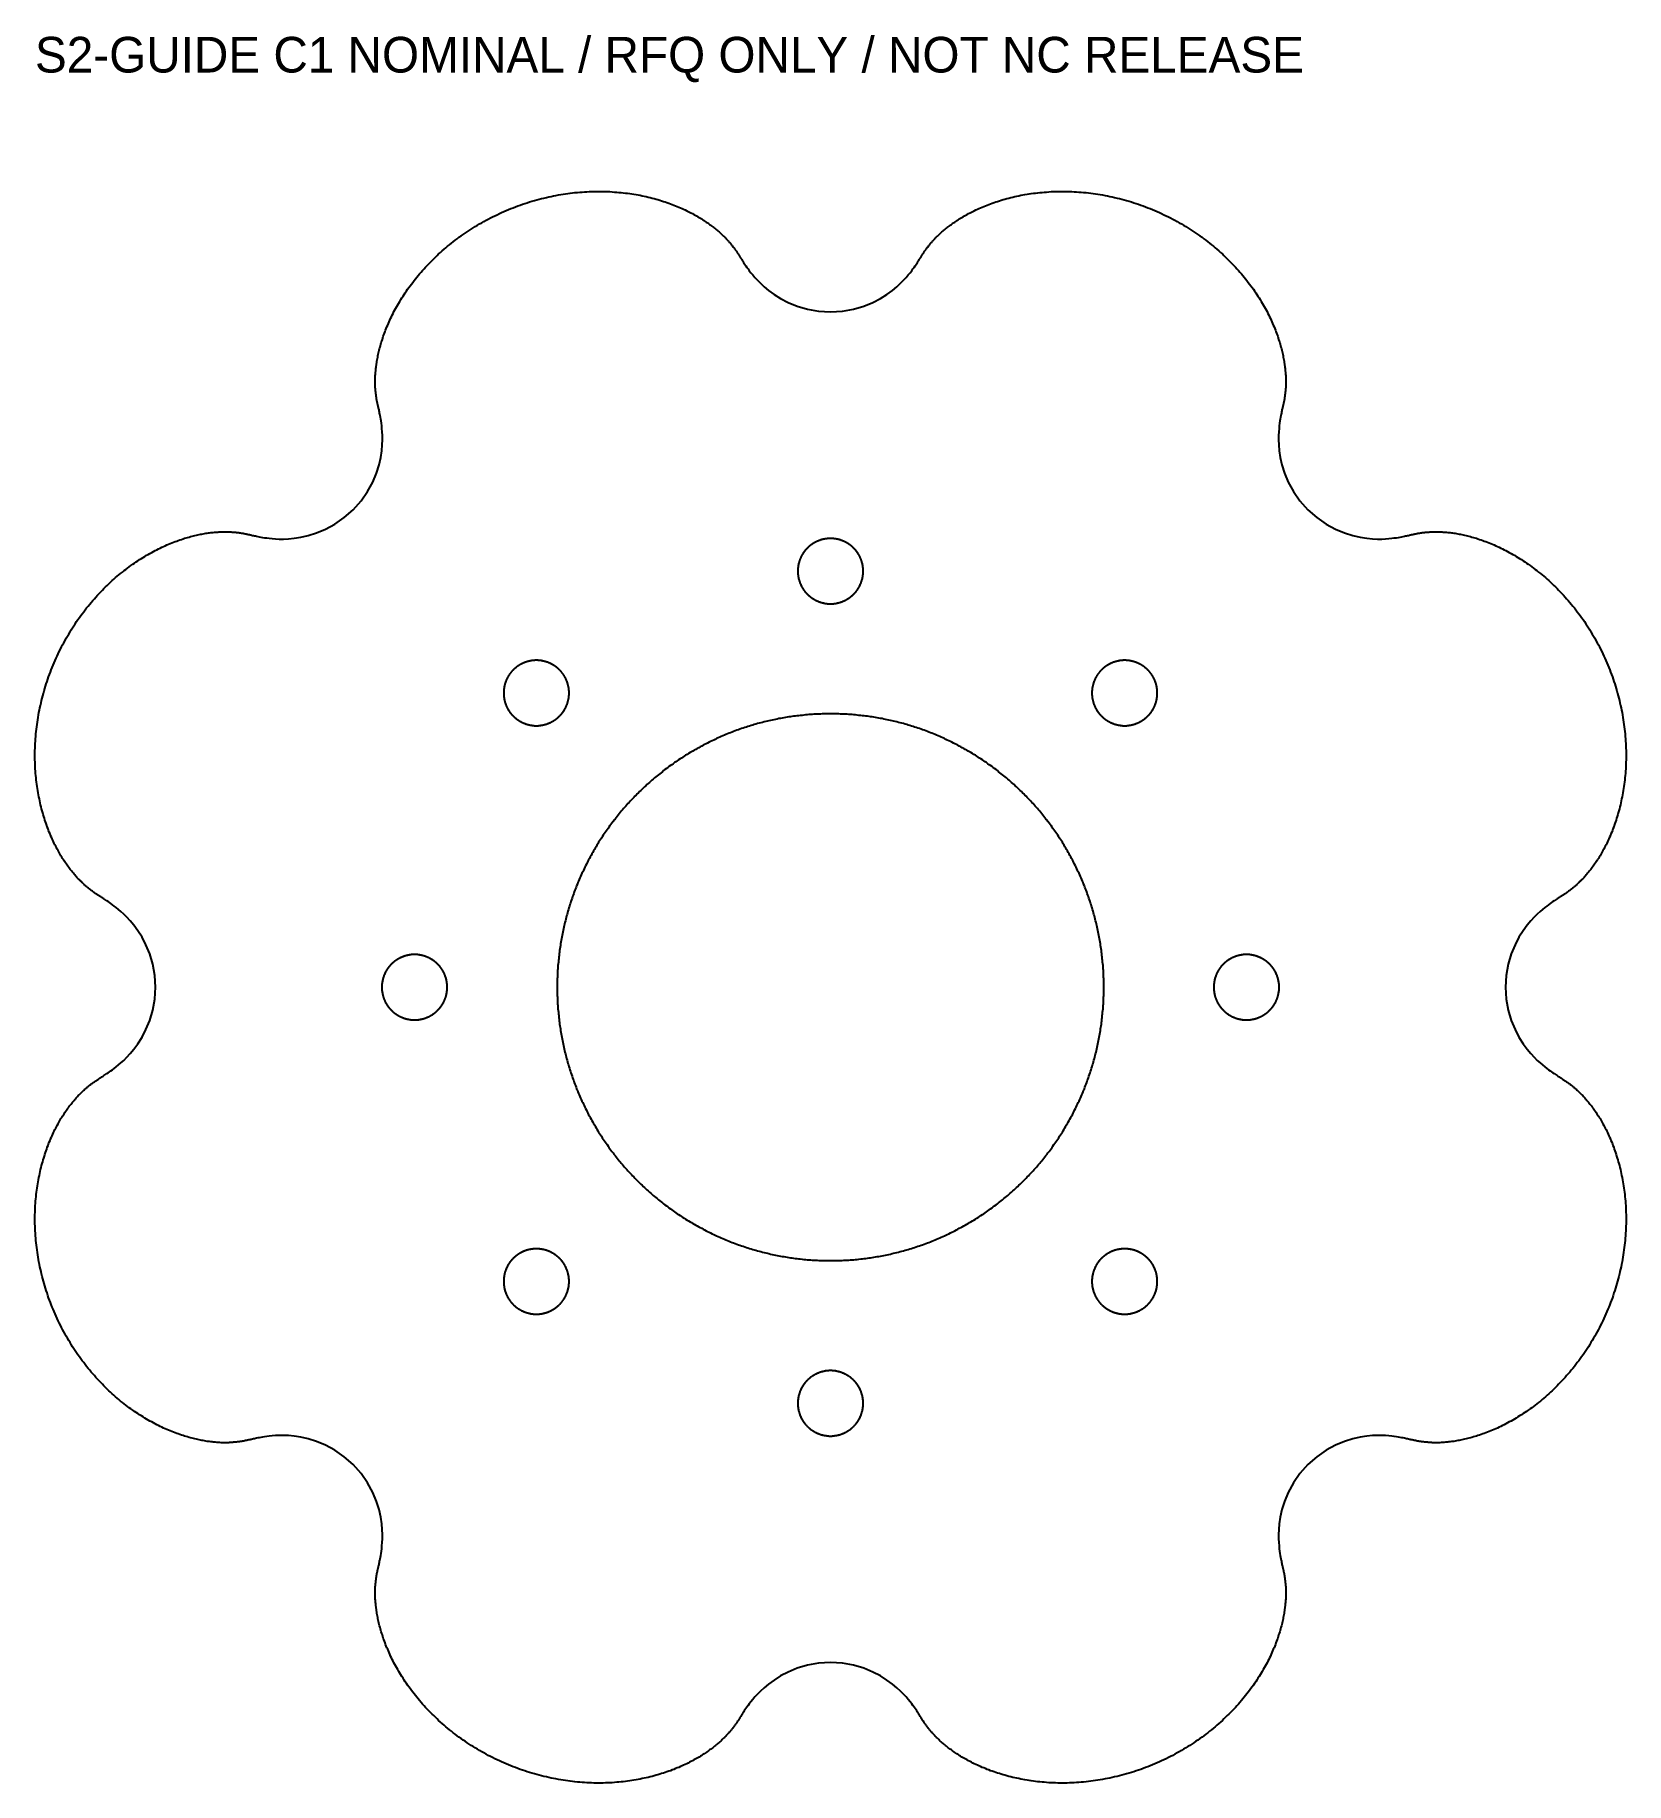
# Model space of a CAD drawing. Header units: millimetres. Extents: x -67 to 67, y -67 to 80.
import ezdxf

# ---------------------------------------------------------------- set-up
doc = ezdxf.new("R2010")
doc.units = ezdxf.units.MM
doc.layers.add('CUT', color=7, linetype='Continuous')
doc.layers.add('INFO', color=7, linetype='Continuous')

msp = doc.modelspace()

# ---------------------------------------------------------------- texts
at = {"layer": 'INFO'}
msp.add_text('S2-GUIDE C1 NOMINAL / RFQ ONLY / NOT NC RELEASE', height=3, dxfattribs=at).set_placement((-66.94, 76.94))

# ---------------------------------------------------------------- linework, layer by layer
at = {"layer": 'CUT'}
for points in [[(59.21, -5.89), (59.47, -6.15), (59.7, -6.36), (59.91, -6.54), (60.1, -6.7), (60.27, -6.83), (60.42, -6.94), (60.55, -7.04), (60.67, -7.12), (60.78, -7.2), (60.88, -7.26), (60.97, -7.32), (61.06, -7.38), (61.13, -7.43), (61.2, -7.47), (61.27, -7.51), (61.33, -7.55), (61.39, -7.59), (61.44, -7.62), (61.5, -7.66), (61.54, -7.69), (61.59, -7.72), (61.64, -7.75), (61.68, -7.78), (61.73, -7.81), (61.77, -7.84), (61.82, -7.86), (61.86, -7.89), (61.9, -7.92), (61.94, -7.95), (61.99, -7.98), (62.03, -8.01), (62.07, -8.04), (62.11, -8.07), (62.16, -8.11), (62.2, -8.14), (62.25, -8.17), (62.29, -8.21), (62.34, -8.24), (62.38, -8.28), (62.43, -8.32), (62.48, -8.36), (62.53, -8.4), (62.58, -8.44), (62.63, -8.48), (62.68, -8.52), (62.73, -8.57), (62.78, -8.62), (62.84, -8.67), (62.89, -8.72), (62.94, -8.77), (63, -8.82), (63.06, -8.88), (63.11, -8.93), (63.17, -8.99), (63.23, -9.05), (63.29, -9.11), (63.35, -9.18), (63.41, -9.24), (63.47, -9.31), (63.53, -9.38), (63.59, -9.45), (63.65, -9.52), (63.71, -9.59), (63.78, -9.67), (63.84, -9.75), (63.9, -9.83), (63.97, -9.91), (64.03, -9.99), (64.1, -10.08), (64.16, -10.17), (64.23, -10.26), (64.29, -10.35), (64.36, -10.45), (64.42, -10.54), (64.49, -10.64), (64.55, -10.74), (64.62, -10.84), (64.68, -10.95), (64.75, -11.05), (64.81, -11.16), (64.88, -11.27), (64.94, -11.39), (65, -11.5), (65.07, -11.62), (65.13, -11.74), (65.19, -11.86), (65.26, -11.98), (65.32, -12.1), (65.38, -12.23), (65.44, -12.36), (65.5, -12.49), (65.56, -12.62), (65.62, -12.76), (65.67, -12.89), (65.73, -13.03), (65.79, -13.17), (65.84, -13.32), (65.9, -13.46), (65.95, -13.61), (66, -13.76), (66.05, -13.91), (66.1, -14.06), (66.15, -14.21), (66.2, -14.37), (66.25, -14.52), (66.29, -14.68), (66.34, -14.84), (66.38, -15), (66.42, -15.17), (66.46, -15.33), (66.5, -15.5), (66.54, -15.67), (66.57, -15.84), (66.61, -16.01), (66.64, -16.19), (66.67, -16.36), (66.7, -16.54), (66.73, -16.71), (66.76, -16.89), (66.78, -17.07), (66.8, -17.25), (66.83, -17.44), (66.85, -17.62), (66.86, -17.81), (66.88, -17.99), (66.89, -18.18), (66.91, -18.37), (66.92, -18.56), (66.92, -18.75), (66.93, -18.94), (66.94, -19.13), (66.94, -19.32), (66.94, -19.52), (66.94, -19.71), (66.94, -19.91), (66.93, -20.1), (66.92, -20.3), (66.91, -20.5), (66.9, -20.7), (66.89, -20.9), (66.87, -21.1), (66.86, -21.3), (66.84, -21.5), (66.81, -21.7), (66.79, -21.9), (66.76, -22.1), (66.73, -22.3), (66.7, -22.5), (66.67, -22.7), (66.64, -22.9), (66.6, -23.11), (66.56, -23.31), (66.52, -23.51), (66.48, -23.71), (66.43, -23.91), (66.38, -24.12), (66.33, -24.32), (66.28, -24.52), (66.23, -24.72), (66.17, -24.92), (66.11, -25.12), (66.05, -25.32), (65.99, -25.52), (65.92, -25.72), (65.86, -25.92), (65.79, -26.12), (65.72, -26.31), (65.64, -26.51), (65.57, -26.7), (65.49, -26.9), (65.41, -27.09), (65.33, -27.29), (65.25, -27.48), (65.16, -27.67), (65.07, -27.86), (64.98, -28.05), (64.89, -28.24), (64.8, -28.43), (64.71, -28.62), (64.61, -28.8), (64.51, -28.98), (64.41, -29.17), (64.31, -29.35), (64.2, -29.53), (64.1, -29.71), (63.99, -29.89), (63.88, -30.06), (63.77, -30.24), (63.66, -30.41), (63.55, -30.58), (63.43, -30.75), (63.32, -30.92), (63.2, -31.09), (63.08, -31.26), (62.96, -31.42), (62.83, -31.58), (62.71, -31.74), (62.59, -31.9), (62.46, -32.06), (62.33, -32.22), (62.2, -32.37), (62.07, -32.52), (61.94, -32.67), (61.81, -32.82), (61.68, -32.97), (61.54, -33.11), (61.41, -33.25), (61.27, -33.39), (61.14, -33.53), (61, -33.67), (60.86, -33.8), (60.72, -33.94), (60.58, -34.07), (60.44, -34.2), (60.3, -34.32), (60.16, -34.45), (60.01, -34.57), (59.87, -34.69), (59.73, -34.81), (59.58, -34.92), (59.44, -35.04), (59.29, -35.15), (59.15, -35.26), (59, -35.37), (58.86, -35.47), (58.71, -35.58), (58.57, -35.68), (58.42, -35.78), (58.28, -35.87), (58.13, -35.97), (57.98, -36.06), (57.84, -36.15), (57.69, -36.24), (57.55, -36.33), (57.4, -36.41), (57.26, -36.49), (57.11, -36.57), (56.97, -36.65), (56.83, -36.73), (56.68, -36.8), (56.54, -36.87), (56.4, -36.94), (56.26, -37.01), (56.11, -37.08), (55.97, -37.14), (55.83, -37.2), (55.69, -37.26), (55.56, -37.32), (55.42, -37.38), (55.28, -37.43), (55.15, -37.48), (55.01, -37.53), (54.88, -37.58), (54.75, -37.63), (54.61, -37.67), (54.48, -37.71), (54.35, -37.76), (54.22, -37.8), (54.1, -37.83), (53.97, -37.87), (53.85, -37.9), (53.72, -37.94), (53.6, -37.97), (53.48, -38), (53.36, -38.02), (53.24, -38.05), (53.12, -38.08), (53.01, -38.1), (52.89, -38.12), (52.78, -38.14), (52.67, -38.16), (52.56, -38.18), (52.45, -38.2), (52.35, -38.21), (52.24, -38.22), (52.14, -38.24), (52.04, -38.25), (51.94, -38.26), (51.84, -38.27), (51.74, -38.28), (51.64, -38.29), (51.55, -38.29), (51.46, -38.3), (51.37, -38.3), (51.28, -38.31), (51.19, -38.31), (51.11, -38.31), (51.03, -38.31), (50.94, -38.31), (50.86, -38.31), (50.78, -38.31), (50.71, -38.31), (50.63, -38.31), (50.56, -38.3), (50.49, -38.3), (50.42, -38.3), (50.35, -38.29), (50.28, -38.29), (50.22, -38.28), (50.15, -38.28), (50.09, -38.27), (50.03, -38.27), (49.97, -38.26), (49.91, -38.25), (49.85, -38.24), (49.79, -38.24), (49.74, -38.23), (49.68, -38.22), (49.63, -38.21), (49.58, -38.2), (49.53, -38.2), (49.47, -38.19), (49.42, -38.18), (49.37, -38.17), (49.32, -38.16), (49.27, -38.15), (49.22, -38.14), (49.17, -38.13), (49.12, -38.12), (49.06, -38.11), (49.01, -38.09), (48.96, -38.08), (48.9, -38.07), (48.84, -38.06), (48.77, -38.04), (48.71, -38.03), (48.64, -38.01), (48.56, -37.99), (48.48, -37.98), (48.39, -37.96), (48.29, -37.94), (48.19, -37.91), (48.07, -37.89), (47.94, -37.87), (47.79, -37.84), (47.63, -37.81), (47.44, -37.79), (47.23, -37.76), (46.99, -37.74), (46.71, -37.72), (46.4, -37.7), (46.03, -37.7), (45.61, -37.72), (45.13, -37.76), (44.57, -37.85), (43.94, -37.99), (43.25, -38.21), (42.49, -38.52), (41.7, -38.95), (40.91, -39.5), (40.16, -40.16), (39.5, -40.91), (38.95, -41.7), (38.52, -42.49), (38.21, -43.25), (37.99, -43.94), (37.85, -44.57), (37.76, -45.13), (37.72, -45.61), (37.7, -46.03), (37.7, -46.4), (37.72, -46.71), (37.74, -46.99), (37.76, -47.23), (37.79, -47.44), (37.81, -47.63), (37.84, -47.79), (37.87, -47.94), (37.89, -48.07), (37.91, -48.19), (37.94, -48.29), (37.96, -48.39), (37.98, -48.48), (37.99, -48.56), (38.01, -48.64), (38.03, -48.71), (38.04, -48.77), (38.06, -48.84), (38.07, -48.9), (38.08, -48.96), (38.09, -49.01), (38.11, -49.06), (38.12, -49.12), (38.13, -49.17), (38.14, -49.22), (38.15, -49.27), (38.16, -49.32), (38.17, -49.37), (38.18, -49.42), (38.19, -49.47), (38.2, -49.53), (38.2, -49.58), (38.21, -49.63), (38.22, -49.68), (38.23, -49.74), (38.24, -49.79), (38.24, -49.85), (38.25, -49.91), (38.26, -49.97), (38.27, -50.03), (38.27, -50.09), (38.28, -50.15), (38.28, -50.22), (38.29, -50.28), (38.29, -50.35), (38.3, -50.42), (38.3, -50.49), (38.3, -50.56), (38.31, -50.63), (38.31, -50.71), (38.31, -50.78), (38.31, -50.86), (38.31, -50.94), (38.31, -51.03), (38.31, -51.11), (38.31, -51.19), (38.31, -51.28), (38.3, -51.37), (38.3, -51.46), (38.29, -51.55), (38.29, -51.64), (38.28, -51.74), (38.27, -51.84), (38.26, -51.94), (38.25, -52.04), (38.24, -52.14), (38.22, -52.24), (38.21, -52.35), (38.2, -52.45), (38.18, -52.56), (38.16, -52.67), (38.14, -52.78), (38.12, -52.89), (38.1, -53.01), (38.08, -53.12), (38.05, -53.24), (38.02, -53.36), (38, -53.48), (37.97, -53.6), (37.94, -53.72), (37.9, -53.85), (37.87, -53.97), (37.83, -54.1), (37.8, -54.22), (37.76, -54.35), (37.71, -54.48), (37.67, -54.61), (37.63, -54.75), (37.58, -54.88), (37.53, -55.01), (37.48, -55.15), (37.43, -55.28), (37.38, -55.42), (37.32, -55.56), (37.26, -55.69), (37.2, -55.83), (37.14, -55.97), (37.08, -56.11), (37.01, -56.26), (36.94, -56.4), (36.87, -56.54), (36.8, -56.68), (36.73, -56.83), (36.65, -56.97), (36.57, -57.11), (36.49, -57.26), (36.41, -57.4), (36.33, -57.55), (36.24, -57.69), (36.15, -57.84), (36.06, -57.98), (35.97, -58.13), (35.87, -58.28), (35.78, -58.42), (35.68, -58.57), (35.58, -58.71), (35.47, -58.86), (35.37, -59), (35.26, -59.15), (35.15, -59.29), (35.04, -59.44), (34.92, -59.58), (34.81, -59.73), (34.69, -59.87), (34.57, -60.01), (34.45, -60.16), (34.32, -60.3), (34.2, -60.44), (34.07, -60.58), (33.94, -60.72), (33.8, -60.86), (33.67, -61), (33.53, -61.14), (33.39, -61.27), (33.25, -61.41), (33.11, -61.54), (32.97, -61.68), (32.82, -61.81), (32.67, -61.94), (32.52, -62.07), (32.37, -62.2), (32.22, -62.33), (32.06, -62.46), (31.9, -62.59), (31.74, -62.71), (31.58, -62.83), (31.42, -62.96), (31.26, -63.08), (31.09, -63.2), (30.92, -63.32), (30.75, -63.43), (30.58, -63.55), (30.41, -63.66), (30.24, -63.77), (30.06, -63.88), (29.89, -63.99), (29.71, -64.1), (29.53, -64.2), (29.35, -64.31), (29.17, -64.41), (28.98, -64.51), (28.8, -64.61), (28.62, -64.71), (28.43, -64.8), (28.24, -64.89), (28.05, -64.98), (27.86, -65.07), (27.67, -65.16), (27.48, -65.25), (27.29, -65.33), (27.09, -65.41), (26.9, -65.49), (26.7, -65.57), (26.51, -65.64), (26.31, -65.72), (26.12, -65.79), (25.92, -65.86), (25.72, -65.92), (25.52, -65.99), (25.32, -66.05), (25.12, -66.11), (24.92, -66.17), (24.72, -66.23), (24.52, -66.28), (24.32, -66.33), (24.12, -66.38), (23.91, -66.43), (23.71, -66.48), (23.51, -66.52), (23.31, -66.56), (23.11, -66.6), (22.9, -66.64), (22.7, -66.67), (22.5, -66.7), (22.3, -66.73), (22.1, -66.76), (21.9, -66.79), (21.7, -66.81), (21.5, -66.84), (21.3, -66.86), (21.1, -66.87), (20.9, -66.89), (20.7, -66.9), (20.5, -66.91), (20.3, -66.92), (20.1, -66.93), (19.91, -66.94), (19.71, -66.94), (19.52, -66.94), (19.32, -66.94), (19.13, -66.94), (18.94, -66.93), (18.75, -66.92), (18.56, -66.92), (18.37, -66.91), (18.18, -66.89), (17.99, -66.88), (17.81, -66.86), (17.62, -66.85), (17.44, -66.83), (17.25, -66.8), (17.07, -66.78), (16.89, -66.76), (16.71, -66.73), (16.54, -66.7), (16.36, -66.67), (16.19, -66.64), (16.01, -66.61), (15.84, -66.57), (15.67, -66.54), (15.5, -66.5), (15.33, -66.46), (15.17, -66.42), (15, -66.38), (14.84, -66.34), (14.68, -66.29), (14.52, -66.25), (14.37, -66.2), (14.21, -66.15), (14.06, -66.1), (13.91, -66.05), (13.76, -66), (13.61, -65.95), (13.46, -65.9), (13.32, -65.84), (13.17, -65.79), (13.03, -65.73), (12.89, -65.67), (12.76, -65.62), (12.62, -65.56), (12.49, -65.5), (12.36, -65.44), (12.23, -65.38), (12.1, -65.32), (11.98, -65.26), (11.86, -65.19), (11.74, -65.13), (11.62, -65.07), (11.5, -65), (11.39, -64.94), (11.27, -64.88), (11.16, -64.81), (11.05, -64.75), (10.95, -64.68), (10.84, -64.62), (10.74, -64.55), (10.64, -64.49), (10.54, -64.42), (10.45, -64.36), (10.35, -64.29), (10.26, -64.23), (10.17, -64.16), (10.08, -64.1), (9.99, -64.03), (9.91, -63.97), (9.83, -63.9), (9.75, -63.84), (9.67, -63.78), (9.59, -63.71), (9.52, -63.65), (9.45, -63.59), (9.38, -63.53), (9.31, -63.47), (9.24, -63.41), (9.18, -63.35), (9.11, -63.29), (9.05, -63.23), (8.99, -63.17), (8.93, -63.11), (8.88, -63.06), (8.82, -63), (8.77, -62.94), (8.72, -62.89), (8.67, -62.84), (8.62, -62.78), (8.57, -62.73), (8.52, -62.68), (8.48, -62.63), (8.44, -62.58), (8.4, -62.53), (8.36, -62.48), (8.32, -62.43), (8.28, -62.38), (8.24, -62.34), (8.21, -62.29), (8.17, -62.25), (8.14, -62.2), (8.11, -62.16), (8.07, -62.11), (8.04, -62.07), (8.01, -62.03), (7.98, -61.99), (7.95, -61.94), (7.92, -61.9), (7.89, -61.86), (7.86, -61.82), (7.84, -61.77), (7.81, -61.73), (7.78, -61.68), (7.75, -61.64), (7.72, -61.59), (7.69, -61.54), (7.66, -61.5), (7.62, -61.44), (7.59, -61.39), (7.55, -61.33), (7.51, -61.27), (7.47, -61.2), (7.43, -61.13), (7.38, -61.06), (7.32, -60.97), (7.26, -60.88), (7.2, -60.78), (7.12, -60.67), (7.04, -60.55), (6.94, -60.42), (6.83, -60.27), (6.7, -60.1), (6.54, -59.91), (6.36, -59.7), (6.15, -59.47), (5.89, -59.21), (5.58, -58.92), (5.21, -58.61), (4.75, -58.28), (4.21, -57.93), (3.56, -57.6), (2.81, -57.28), (1.94, -57.03), (1, -56.86), (0, -56.8), (-1, -56.86), (-1.94, -57.03), (-2.81, -57.28), (-3.56, -57.6), (-4.21, -57.93), (-4.75, -58.28), (-5.21, -58.61), (-5.58, -58.92), (-5.89, -59.21), (-6.15, -59.47), (-6.36, -59.7), (-6.54, -59.91), (-6.7, -60.1), (-6.83, -60.27), (-6.94, -60.42), (-7.04, -60.55), (-7.12, -60.67), (-7.2, -60.78), (-7.26, -60.88), (-7.32, -60.97), (-7.38, -61.06), (-7.43, -61.13), (-7.47, -61.2), (-7.51, -61.27), (-7.55, -61.33), (-7.59, -61.39), (-7.62, -61.44), (-7.66, -61.5), (-7.69, -61.54), (-7.72, -61.59), (-7.75, -61.64), (-7.78, -61.68), (-7.81, -61.73), (-7.84, -61.77), (-7.86, -61.82), (-7.89, -61.86), (-7.92, -61.9), (-7.95, -61.94), (-7.98, -61.99), (-8.01, -62.03), (-8.04, -62.07), (-8.07, -62.11), (-8.11, -62.16), (-8.14, -62.2), (-8.17, -62.25), (-8.21, -62.29), (-8.24, -62.34), (-8.28, -62.38), (-8.32, -62.43), (-8.36, -62.48), (-8.4, -62.53), (-8.44, -62.58), (-8.48, -62.63), (-8.52, -62.68), (-8.57, -62.73), (-8.62, -62.78), (-8.67, -62.84), (-8.72, -62.89), (-8.77, -62.94), (-8.82, -63), (-8.88, -63.06), (-8.93, -63.11), (-8.99, -63.17), (-9.05, -63.23), (-9.11, -63.29), (-9.18, -63.35), (-9.24, -63.41), (-9.31, -63.47), (-9.38, -63.53), (-9.45, -63.59), (-9.52, -63.65), (-9.59, -63.71), (-9.67, -63.78), (-9.75, -63.84), (-9.83, -63.9), (-9.91, -63.97), (-9.99, -64.03), (-10.08, -64.1), (-10.17, -64.16), (-10.26, -64.23), (-10.35, -64.29), (-10.45, -64.36), (-10.54, -64.42), (-10.64, -64.49), (-10.74, -64.55), (-10.84, -64.62), (-10.95, -64.68), (-11.05, -64.75), (-11.16, -64.81), (-11.27, -64.88), (-11.39, -64.94), (-11.5, -65), (-11.62, -65.07), (-11.74, -65.13), (-11.86, -65.19), (-11.98, -65.26), (-12.1, -65.32), (-12.23, -65.38), (-12.36, -65.44), (-12.49, -65.5), (-12.62, -65.56), (-12.76, -65.62), (-12.89, -65.67), (-13.03, -65.73), (-13.17, -65.79), (-13.32, -65.84), (-13.46, -65.9), (-13.61, -65.95), (-13.76, -66), (-13.91, -66.05), (-14.06, -66.1), (-14.21, -66.15), (-14.37, -66.2), (-14.52, -66.25), (-14.68, -66.29), (-14.84, -66.34), (-15, -66.38), (-15.17, -66.42), (-15.33, -66.46), (-15.5, -66.5), (-15.67, -66.54), (-15.84, -66.57), (-16.01, -66.61), (-16.19, -66.64), (-16.36, -66.67), (-16.54, -66.7), (-16.71, -66.73), (-16.89, -66.76), (-17.07, -66.78), (-17.25, -66.8), (-17.44, -66.83), (-17.62, -66.85), (-17.81, -66.86), (-17.99, -66.88), (-18.18, -66.89), (-18.37, -66.91), (-18.56, -66.92), (-18.75, -66.92), (-18.94, -66.93), (-19.13, -66.94), (-19.32, -66.94), (-19.52, -66.94), (-19.71, -66.94), (-19.91, -66.94), (-20.1, -66.93), (-20.3, -66.92), (-20.5, -66.91), (-20.7, -66.9), (-20.9, -66.89), (-21.1, -66.87), (-21.3, -66.86), (-21.5, -66.84), (-21.7, -66.81), (-21.9, -66.79), (-22.1, -66.76), (-22.3, -66.73), (-22.5, -66.7), (-22.7, -66.67), (-22.9, -66.64), (-23.11, -66.6), (-23.31, -66.56), (-23.51, -66.52), (-23.71, -66.48), (-23.91, -66.43), (-24.12, -66.38), (-24.32, -66.33), (-24.52, -66.28), (-24.72, -66.23), (-24.92, -66.17), (-25.12, -66.11), (-25.32, -66.05), (-25.52, -65.99), (-25.72, -65.92), (-25.92, -65.86), (-26.12, -65.79), (-26.31, -65.72), (-26.51, -65.64), (-26.7, -65.57), (-26.9, -65.49), (-27.09, -65.41), (-27.29, -65.33), (-27.48, -65.25), (-27.67, -65.16), (-27.86, -65.07), (-28.05, -64.98), (-28.24, -64.89), (-28.43, -64.8), (-28.62, -64.71), (-28.8, -64.61), (-28.98, -64.51), (-29.17, -64.41), (-29.35, -64.31), (-29.53, -64.2), (-29.71, -64.1), (-29.89, -63.99), (-30.06, -63.88), (-30.24, -63.77), (-30.41, -63.66), (-30.58, -63.55), (-30.75, -63.43), (-30.92, -63.32), (-31.09, -63.2), (-31.26, -63.08), (-31.42, -62.96), (-31.58, -62.83), (-31.74, -62.71), (-31.9, -62.59), (-32.06, -62.46), (-32.22, -62.33), (-32.37, -62.2), (-32.52, -62.07), (-32.67, -61.94), (-32.82, -61.81), (-32.97, -61.68), (-33.11, -61.54), (-33.25, -61.41), (-33.39, -61.27), (-33.53, -61.14), (-33.67, -61), (-33.8, -60.86), (-33.94, -60.72), (-34.07, -60.58), (-34.2, -60.44), (-34.32, -60.3), (-34.45, -60.16), (-34.57, -60.01), (-34.69, -59.87), (-34.81, -59.73), (-34.92, -59.58), (-35.04, -59.44), (-35.15, -59.29), (-35.26, -59.15), (-35.37, -59), (-35.47, -58.86), (-35.58, -58.71), (-35.68, -58.57), (-35.78, -58.42), (-35.87, -58.28), (-35.97, -58.13), (-36.06, -57.98), (-36.15, -57.84), (-36.24, -57.69), (-36.33, -57.55), (-36.41, -57.4), (-36.49, -57.26), (-36.57, -57.11), (-36.65, -56.97), (-36.73, -56.83), (-36.8, -56.68), (-36.87, -56.54), (-36.94, -56.4), (-37.01, -56.26), (-37.08, -56.11), (-37.14, -55.97), (-37.2, -55.83), (-37.26, -55.69), (-37.32, -55.56), (-37.38, -55.42), (-37.43, -55.28), (-37.48, -55.15), (-37.53, -55.01), (-37.58, -54.88), (-37.63, -54.75), (-37.67, -54.61), (-37.71, -54.48), (-37.76, -54.35), (-37.8, -54.22), (-37.83, -54.1), (-37.87, -53.97), (-37.9, -53.85), (-37.94, -53.72), (-37.97, -53.6), (-38, -53.48), (-38.02, -53.36), (-38.05, -53.24), (-38.08, -53.12), (-38.1, -53.01), (-38.12, -52.89), (-38.14, -52.78), (-38.16, -52.67), (-38.18, -52.56), (-38.2, -52.45), (-38.21, -52.35), (-38.22, -52.24), (-38.24, -52.14), (-38.25, -52.04), (-38.26, -51.94), (-38.27, -51.84), (-38.28, -51.74), (-38.29, -51.64), (-38.29, -51.55), (-38.3, -51.46), (-38.3, -51.37), (-38.31, -51.28), (-38.31, -51.19), (-38.31, -51.11), (-38.31, -51.03), (-38.31, -50.94), (-38.31, -50.86), (-38.31, -50.78), (-38.31, -50.71), (-38.31, -50.63), (-38.3, -50.56), (-38.3, -50.49), (-38.3, -50.42), (-38.29, -50.35), (-38.29, -50.28), (-38.28, -50.22), (-38.28, -50.15), (-38.27, -50.09), (-38.27, -50.03), (-38.26, -49.97), (-38.25, -49.91), (-38.24, -49.85), (-38.24, -49.79), (-38.23, -49.74), (-38.22, -49.68), (-38.21, -49.63), (-38.2, -49.58), (-38.2, -49.53), (-38.19, -49.47), (-38.18, -49.42), (-38.17, -49.37), (-38.16, -49.32), (-38.15, -49.27), (-38.14, -49.22), (-38.13, -49.17), (-38.12, -49.12), (-38.11, -49.06), (-38.09, -49.01), (-38.08, -48.96), (-38.07, -48.9), (-38.06, -48.84), (-38.04, -48.77), (-38.03, -48.71), (-38.01, -48.64), (-37.99, -48.56), (-37.98, -48.48), (-37.96, -48.39), (-37.94, -48.29), (-37.91, -48.19), (-37.89, -48.07), (-37.87, -47.94), (-37.84, -47.79), (-37.81, -47.63), (-37.79, -47.44), (-37.76, -47.23), (-37.74, -46.99), (-37.72, -46.71), (-37.7, -46.4), (-37.7, -46.03), (-37.72, -45.61), (-37.76, -45.13), (-37.85, -44.57), (-37.99, -43.94), (-38.21, -43.25), (-38.52, -42.49), (-38.95, -41.7), (-39.5, -40.91), (-40.16, -40.16), (-40.91, -39.5), (-41.7, -38.95), (-42.49, -38.52), (-43.25, -38.21), (-43.94, -37.99), (-44.57, -37.85), (-45.13, -37.76), (-45.61, -37.72), (-46.03, -37.7), (-46.4, -37.7), (-46.71, -37.72), (-46.99, -37.74), (-47.23, -37.76), (-47.44, -37.79), (-47.63, -37.81), (-47.79, -37.84), (-47.94, -37.87), (-48.07, -37.89), (-48.19, -37.91), (-48.29, -37.94), (-48.39, -37.96), (-48.48, -37.98), (-48.56, -37.99), (-48.64, -38.01), (-48.71, -38.03), (-48.77, -38.04), (-48.84, -38.06), (-48.9, -38.07), (-48.96, -38.08), (-49.01, -38.09), (-49.06, -38.11), (-49.12, -38.12), (-49.17, -38.13), (-49.22, -38.14), (-49.27, -38.15), (-49.32, -38.16), (-49.37, -38.17), (-49.42, -38.18), (-49.47, -38.19), (-49.53, -38.2), (-49.58, -38.2), (-49.63, -38.21), (-49.68, -38.22), (-49.74, -38.23), (-49.79, -38.24), (-49.85, -38.24), (-49.91, -38.25), (-49.97, -38.26), (-50.03, -38.27), (-50.09, -38.27), (-50.15, -38.28), (-50.22, -38.28), (-50.28, -38.29), (-50.35, -38.29), (-50.42, -38.3), (-50.49, -38.3), (-50.56, -38.3), (-50.63, -38.31), (-50.71, -38.31), (-50.78, -38.31), (-50.86, -38.31), (-50.94, -38.31), (-51.03, -38.31), (-51.11, -38.31), (-51.19, -38.31), (-51.28, -38.31), (-51.37, -38.3), (-51.46, -38.3), (-51.55, -38.29), (-51.64, -38.29), (-51.74, -38.28), (-51.84, -38.27), (-51.94, -38.26), (-52.04, -38.25), (-52.14, -38.24), (-52.24, -38.22), (-52.35, -38.21), (-52.45, -38.2), (-52.56, -38.18), (-52.67, -38.16), (-52.78, -38.14), (-52.89, -38.12), (-53.01, -38.1), (-53.12, -38.08), (-53.24, -38.05), (-53.36, -38.02), (-53.48, -38), (-53.6, -37.97), (-53.72, -37.94), (-53.85, -37.9), (-53.97, -37.87), (-54.1, -37.83), (-54.22, -37.8), (-54.35, -37.76), (-54.48, -37.71), (-54.61, -37.67), (-54.75, -37.63), (-54.88, -37.58), (-55.01, -37.53), (-55.15, -37.48), (-55.28, -37.43), (-55.42, -37.38), (-55.56, -37.32), (-55.69, -37.26), (-55.83, -37.2), (-55.97, -37.14), (-56.11, -37.08), (-56.26, -37.01), (-56.4, -36.94), (-56.54, -36.87), (-56.68, -36.8), (-56.83, -36.73), (-56.97, -36.65), (-57.11, -36.57), (-57.26, -36.49), (-57.4, -36.41), (-57.55, -36.33), (-57.69, -36.24), (-57.84, -36.15), (-57.98, -36.06), (-58.13, -35.97), (-58.28, -35.87), (-58.42, -35.78), (-58.57, -35.68), (-58.71, -35.58), (-58.86, -35.47), (-59, -35.37), (-59.15, -35.26), (-59.29, -35.15), (-59.44, -35.04), (-59.58, -34.92), (-59.73, -34.81), (-59.87, -34.69), (-60.01, -34.57), (-60.16, -34.45), (-60.3, -34.32), (-60.44, -34.2), (-60.58, -34.07), (-60.72, -33.94), (-60.86, -33.8), (-61, -33.67), (-61.14, -33.53), (-61.27, -33.39), (-61.41, -33.25), (-61.54, -33.11), (-61.68, -32.97), (-61.81, -32.82), (-61.94, -32.67), (-62.07, -32.52), (-62.2, -32.37), (-62.33, -32.22), (-62.46, -32.06), (-62.59, -31.9), (-62.71, -31.74), (-62.83, -31.58), (-62.96, -31.42), (-63.08, -31.26), (-63.2, -31.09), (-63.32, -30.92), (-63.43, -30.75), (-63.55, -30.58), (-63.66, -30.41), (-63.77, -30.24), (-63.88, -30.06), (-63.99, -29.89), (-64.1, -29.71), (-64.2, -29.53), (-64.31, -29.35), (-64.41, -29.17), (-64.51, -28.98), (-64.61, -28.8), (-64.71, -28.62), (-64.8, -28.43), (-64.89, -28.24), (-64.98, -28.05), (-65.07, -27.86), (-65.16, -27.67), (-65.25, -27.48), (-65.33, -27.29), (-65.41, -27.09), (-65.49, -26.9), (-65.57, -26.7), (-65.64, -26.51), (-65.72, -26.31), (-65.79, -26.12), (-65.86, -25.92), (-65.92, -25.72), (-65.99, -25.52), (-66.05, -25.32), (-66.11, -25.12), (-66.17, -24.92), (-66.23, -24.72), (-66.28, -24.52), (-66.33, -24.32), (-66.38, -24.12), (-66.43, -23.91), (-66.48, -23.71), (-66.52, -23.51), (-66.56, -23.31), (-66.6, -23.11), (-66.64, -22.9), (-66.67, -22.7), (-66.7, -22.5), (-66.73, -22.3), (-66.76, -22.1), (-66.79, -21.9), (-66.81, -21.7), (-66.84, -21.5), (-66.86, -21.3), (-66.87, -21.1), (-66.89, -20.9), (-66.9, -20.7), (-66.91, -20.5), (-66.92, -20.3), (-66.93, -20.1), (-66.94, -19.91), (-66.94, -19.71), (-66.94, -19.52), (-66.94, -19.32), (-66.94, -19.13), (-66.93, -18.94), (-66.92, -18.75), (-66.92, -18.56), (-66.91, -18.37), (-66.89, -18.18), (-66.88, -17.99), (-66.86, -17.81), (-66.85, -17.62), (-66.83, -17.44), (-66.8, -17.25), (-66.78, -17.07), (-66.76, -16.89), (-66.73, -16.71), (-66.7, -16.54), (-66.67, -16.36), (-66.64, -16.19), (-66.61, -16.01), (-66.57, -15.84), (-66.54, -15.67), (-66.5, -15.5), (-66.46, -15.33), (-66.42, -15.17), (-66.38, -15), (-66.34, -14.84), (-66.29, -14.68), (-66.25, -14.52), (-66.2, -14.37), (-66.15, -14.21), (-66.1, -14.06), (-66.05, -13.91), (-66, -13.76), (-65.95, -13.61), (-65.9, -13.46), (-65.84, -13.32), (-65.79, -13.17), (-65.73, -13.03), (-65.67, -12.89), (-65.62, -12.76), (-65.56, -12.62), (-65.5, -12.49), (-65.44, -12.36), (-65.38, -12.23), (-65.32, -12.1), (-65.26, -11.98), (-65.19, -11.86), (-65.13, -11.74), (-65.07, -11.62), (-65, -11.5), (-64.94, -11.39), (-64.88, -11.27), (-64.81, -11.16), (-64.75, -11.05), (-64.68, -10.95), (-64.62, -10.84), (-64.55, -10.74), (-64.49, -10.64), (-64.42, -10.54), (-64.36, -10.45), (-64.29, -10.35), (-64.23, -10.26), (-64.16, -10.17), (-64.1, -10.08), (-64.03, -9.99), (-63.97, -9.91), (-63.9, -9.83), (-63.84, -9.75), (-63.78, -9.67), (-63.71, -9.59), (-63.65, -9.52), (-63.59, -9.45), (-63.53, -9.38), (-63.47, -9.31), (-63.41, -9.24), (-63.35, -9.18), (-63.29, -9.11), (-63.23, -9.05), (-63.17, -8.99), (-63.11, -8.93), (-63.06, -8.88), (-63, -8.82), (-62.94, -8.77), (-62.89, -8.72), (-62.84, -8.67), (-62.78, -8.62), (-62.73, -8.57), (-62.68, -8.52), (-62.63, -8.48), (-62.58, -8.44), (-62.53, -8.4), (-62.48, -8.36), (-62.43, -8.32), (-62.38, -8.28), (-62.34, -8.24), (-62.29, -8.21), (-62.25, -8.17), (-62.2, -8.14), (-62.16, -8.11), (-62.11, -8.07), (-62.07, -8.04), (-62.03, -8.01), (-61.99, -7.98), (-61.94, -7.95), (-61.9, -7.92), (-61.86, -7.89), (-61.82, -7.86), (-61.77, -7.84), (-61.73, -7.81), (-61.68, -7.78), (-61.64, -7.75), (-61.59, -7.72), (-61.54, -7.69), (-61.5, -7.66), (-61.44, -7.62), (-61.39, -7.59), (-61.33, -7.55), (-61.27, -7.51), (-61.2, -7.47), (-61.13, -7.43), (-61.06, -7.38), (-60.97, -7.32), (-60.88, -7.26), (-60.78, -7.2), (-60.67, -7.12), (-60.55, -7.04), (-60.42, -6.94), (-60.27, -6.83), (-60.1, -6.7), (-59.91, -6.54), (-59.7, -6.36), (-59.47, -6.15), (-59.21, -5.89), (-58.92, -5.58), (-58.61, -5.21), (-58.28, -4.75), (-57.93, -4.21), (-57.6, -3.56), (-57.28, -2.81), (-57.03, -1.94), (-56.86, -1), (-56.8, 0), (-56.86, 1), (-57.03, 1.94), (-57.28, 2.81), (-57.6, 3.56), (-57.93, 4.21), (-58.28, 4.75), (-58.61, 5.21), (-58.92, 5.58), (-59.21, 5.89), (-59.47, 6.15), (-59.7, 6.36), (-59.91, 6.54), (-60.1, 6.7), (-60.27, 6.83), (-60.42, 6.94), (-60.55, 7.04), (-60.67, 7.12), (-60.78, 7.2), (-60.88, 7.26), (-60.97, 7.32), (-61.06, 7.38), (-61.13, 7.43), (-61.2, 7.47), (-61.27, 7.51), (-61.33, 7.55), (-61.39, 7.59), (-61.44, 7.62), (-61.5, 7.66), (-61.54, 7.69), (-61.59, 7.72), (-61.64, 7.75), (-61.68, 7.78), (-61.73, 7.81), (-61.77, 7.84), (-61.82, 7.86), (-61.86, 7.89), (-61.9, 7.92), (-61.94, 7.95), (-61.99, 7.98), (-62.03, 8.01), (-62.07, 8.04), (-62.11, 8.07), (-62.16, 8.11), (-62.2, 8.14), (-62.25, 8.17), (-62.29, 8.21), (-62.34, 8.24), (-62.38, 8.28), (-62.43, 8.32), (-62.48, 8.36), (-62.53, 8.4), (-62.58, 8.44), (-62.63, 8.48), (-62.68, 8.52), (-62.73, 8.57), (-62.78, 8.62), (-62.84, 8.67), (-62.89, 8.72), (-62.94, 8.77), (-63, 8.82), (-63.06, 8.88), (-63.11, 8.93), (-63.17, 8.99), (-63.23, 9.05), (-63.29, 9.11), (-63.35, 9.18), (-63.41, 9.24), (-63.47, 9.31), (-63.53, 9.38), (-63.59, 9.45), (-63.65, 9.52), (-63.71, 9.59), (-63.78, 9.67), (-63.84, 9.75), (-63.9, 9.83), (-63.97, 9.91), (-64.03, 9.99), (-64.1, 10.08), (-64.16, 10.17), (-64.23, 10.26), (-64.29, 10.35), (-64.36, 10.45), (-64.42, 10.54), (-64.49, 10.64), (-64.55, 10.74), (-64.62, 10.84), (-64.68, 10.95), (-64.75, 11.05), (-64.81, 11.16), (-64.88, 11.27), (-64.94, 11.39), (-65, 11.5), (-65.07, 11.62), (-65.13, 11.74), (-65.19, 11.86), (-65.26, 11.98), (-65.32, 12.1), (-65.38, 12.23), (-65.44, 12.36), (-65.5, 12.49), (-65.56, 12.62), (-65.62, 12.76), (-65.67, 12.89), (-65.73, 13.03), (-65.79, 13.17), (-65.84, 13.32), (-65.9, 13.46), (-65.95, 13.61), (-66, 13.76), (-66.05, 13.91), (-66.1, 14.06), (-66.15, 14.21), (-66.2, 14.37), (-66.25, 14.52), (-66.29, 14.68), (-66.34, 14.84), (-66.38, 15), (-66.42, 15.17), (-66.46, 15.33), (-66.5, 15.5), (-66.54, 15.67), (-66.57, 15.84), (-66.61, 16.01), (-66.64, 16.19), (-66.67, 16.36), (-66.7, 16.54), (-66.73, 16.71), (-66.76, 16.89), (-66.78, 17.07), (-66.8, 17.25), (-66.83, 17.44), (-66.85, 17.62), (-66.86, 17.81), (-66.88, 17.99), (-66.89, 18.18), (-66.91, 18.37), (-66.92, 18.56), (-66.92, 18.75), (-66.93, 18.94), (-66.94, 19.13), (-66.94, 19.32), (-66.94, 19.52), (-66.94, 19.71), (-66.94, 19.91), (-66.93, 20.1), (-66.92, 20.3), (-66.91, 20.5), (-66.9, 20.7), (-66.89, 20.9), (-66.87, 21.1), (-66.86, 21.3), (-66.84, 21.5), (-66.81, 21.7), (-66.79, 21.9), (-66.76, 22.1), (-66.73, 22.3), (-66.7, 22.5), (-66.67, 22.7), (-66.64, 22.9), (-66.6, 23.11), (-66.56, 23.31), (-66.52, 23.51), (-66.48, 23.71), (-66.43, 23.91), (-66.38, 24.12), (-66.33, 24.32), (-66.28, 24.52), (-66.23, 24.72), (-66.17, 24.92), (-66.11, 25.12), (-66.05, 25.32), (-65.99, 25.52), (-65.92, 25.72), (-65.86, 25.92), (-65.79, 26.12), (-65.72, 26.31), (-65.64, 26.51), (-65.57, 26.7), (-65.49, 26.9), (-65.41, 27.09), (-65.33, 27.29), (-65.25, 27.48), (-65.16, 27.67), (-65.07, 27.86), (-64.98, 28.05), (-64.89, 28.24), (-64.8, 28.43), (-64.71, 28.62), (-64.61, 28.8), (-64.51, 28.98), (-64.41, 29.17), (-64.31, 29.35), (-64.2, 29.53), (-64.1, 29.71), (-63.99, 29.89), (-63.88, 30.06), (-63.77, 30.24), (-63.66, 30.41), (-63.55, 30.58), (-63.43, 30.75), (-63.32, 30.92), (-63.2, 31.09), (-63.08, 31.26), (-62.96, 31.42), (-62.83, 31.58), (-62.71, 31.74), (-62.59, 31.9), (-62.46, 32.06), (-62.33, 32.22), (-62.2, 32.37), (-62.07, 32.52), (-61.94, 32.67), (-61.81, 32.82), (-61.68, 32.97), (-61.54, 33.11), (-61.41, 33.25), (-61.27, 33.39), (-61.14, 33.53), (-61, 33.67), (-60.86, 33.8), (-60.72, 33.94), (-60.58, 34.07), (-60.44, 34.2), (-60.3, 34.32), (-60.16, 34.45), (-60.01, 34.57), (-59.87, 34.69), (-59.73, 34.81), (-59.58, 34.92), (-59.44, 35.04), (-59.29, 35.15), (-59.15, 35.26), (-59, 35.37), (-58.86, 35.47), (-58.71, 35.58), (-58.57, 35.68), (-58.42, 35.78), (-58.28, 35.87), (-58.13, 35.97), (-57.98, 36.06), (-57.84, 36.15), (-57.69, 36.24), (-57.55, 36.33), (-57.4, 36.41), (-57.26, 36.49), (-57.11, 36.57), (-56.97, 36.65), (-56.83, 36.73), (-56.68, 36.8), (-56.54, 36.87), (-56.4, 36.94), (-56.26, 37.01), (-56.11, 37.08), (-55.97, 37.14), (-55.83, 37.2), (-55.69, 37.26), (-55.56, 37.32), (-55.42, 37.38), (-55.28, 37.43), (-55.15, 37.48), (-55.01, 37.53), (-54.88, 37.58), (-54.75, 37.63), (-54.61, 37.67), (-54.48, 37.71), (-54.35, 37.76), (-54.22, 37.8), (-54.1, 37.83), (-53.97, 37.87), (-53.85, 37.9), (-53.72, 37.94), (-53.6, 37.97), (-53.48, 38), (-53.36, 38.02), (-53.24, 38.05), (-53.12, 38.08), (-53.01, 38.1), (-52.89, 38.12), (-52.78, 38.14), (-52.67, 38.16), (-52.56, 38.18), (-52.45, 38.2), (-52.35, 38.21), (-52.24, 38.22), (-52.14, 38.24), (-52.04, 38.25), (-51.94, 38.26), (-51.84, 38.27), (-51.74, 38.28), (-51.64, 38.29), (-51.55, 38.29), (-51.46, 38.3), (-51.37, 38.3), (-51.28, 38.31), (-51.19, 38.31), (-51.11, 38.31), (-51.03, 38.31), (-50.94, 38.31), (-50.86, 38.31), (-50.78, 38.31), (-50.71, 38.31), (-50.63, 38.31), (-50.56, 38.3), (-50.49, 38.3), (-50.42, 38.3), (-50.35, 38.29), (-50.28, 38.29), (-50.22, 38.28), (-50.15, 38.28), (-50.09, 38.27), (-50.03, 38.27), (-49.97, 38.26), (-49.91, 38.25), (-49.85, 38.24), (-49.79, 38.24), (-49.74, 38.23), (-49.68, 38.22), (-49.63, 38.21), (-49.58, 38.2), (-49.53, 38.2), (-49.47, 38.19), (-49.42, 38.18), (-49.37, 38.17), (-49.32, 38.16), (-49.27, 38.15), (-49.22, 38.14), (-49.17, 38.13), (-49.12, 38.12), (-49.06, 38.11), (-49.01, 38.09), (-48.96, 38.08), (-48.9, 38.07), (-48.84, 38.06), (-48.77, 38.04), (-48.71, 38.03), (-48.64, 38.01), (-48.56, 37.99), (-48.48, 37.98), (-48.39, 37.96), (-48.29, 37.94), (-48.19, 37.91), (-48.07, 37.89), (-47.94, 37.87), (-47.79, 37.84), (-47.63, 37.81), (-47.44, 37.79), (-47.23, 37.76), (-46.99, 37.74), (-46.71, 37.72), (-46.4, 37.7), (-46.03, 37.7), (-45.61, 37.72), (-45.13, 37.76), (-44.57, 37.85), (-43.94, 37.99), (-43.25, 38.21), (-42.49, 38.52), (-41.7, 38.95), (-40.91, 39.5), (-40.16, 40.16), (-39.5, 40.91), (-38.95, 41.7), (-38.52, 42.49), (-38.21, 43.25), (-37.99, 43.94), (-37.85, 44.57), (-37.76, 45.13), (-37.72, 45.61), (-37.7, 46.03), (-37.7, 46.4), (-37.72, 46.71), (-37.74, 46.99), (-37.76, 47.23), (-37.79, 47.44), (-37.81, 47.63), (-37.84, 47.79), (-37.87, 47.94), (-37.89, 48.07), (-37.91, 48.19), (-37.94, 48.29), (-37.96, 48.39), (-37.98, 48.48), (-37.99, 48.56), (-38.01, 48.64), (-38.03, 48.71), (-38.04, 48.77), (-38.06, 48.84), (-38.07, 48.9), (-38.08, 48.96), (-38.09, 49.01), (-38.11, 49.06), (-38.12, 49.12), (-38.13, 49.17), (-38.14, 49.22), (-38.15, 49.27), (-38.16, 49.32), (-38.17, 49.37), (-38.18, 49.42), (-38.19, 49.47), (-38.2, 49.53), (-38.2, 49.58), (-38.21, 49.63), (-38.22, 49.68), (-38.23, 49.74), (-38.24, 49.79), (-38.24, 49.85), (-38.25, 49.91), (-38.26, 49.97), (-38.27, 50.03), (-38.27, 50.09), (-38.28, 50.15), (-38.28, 50.22), (-38.29, 50.28), (-38.29, 50.35), (-38.3, 50.42), (-38.3, 50.49), (-38.3, 50.56), (-38.31, 50.63), (-38.31, 50.71), (-38.31, 50.78), (-38.31, 50.86), (-38.31, 50.94), (-38.31, 51.03), (-38.31, 51.11), (-38.31, 51.19), (-38.31, 51.28), (-38.3, 51.37), (-38.3, 51.46), (-38.29, 51.55), (-38.29, 51.64), (-38.28, 51.74), (-38.27, 51.84), (-38.26, 51.94), (-38.25, 52.04), (-38.24, 52.14), (-38.22, 52.24), (-38.21, 52.35), (-38.2, 52.45), (-38.18, 52.56), (-38.16, 52.67), (-38.14, 52.78), (-38.12, 52.89), (-38.1, 53.01), (-38.08, 53.12), (-38.05, 53.24), (-38.02, 53.36), (-38, 53.48), (-37.97, 53.6), (-37.94, 53.72), (-37.9, 53.85), (-37.87, 53.97), (-37.83, 54.1), (-37.8, 54.22), (-37.76, 54.35), (-37.71, 54.48), (-37.67, 54.61), (-37.63, 54.75), (-37.58, 54.88), (-37.53, 55.01), (-37.48, 55.15), (-37.43, 55.28), (-37.38, 55.42), (-37.32, 55.56), (-37.26, 55.69), (-37.2, 55.83), (-37.14, 55.97), (-37.08, 56.11), (-37.01, 56.26), (-36.94, 56.4), (-36.87, 56.54), (-36.8, 56.68), (-36.73, 56.83), (-36.65, 56.97), (-36.57, 57.11), (-36.49, 57.26), (-36.41, 57.4), (-36.33, 57.55), (-36.24, 57.69), (-36.15, 57.84), (-36.06, 57.98), (-35.97, 58.13), (-35.87, 58.28), (-35.78, 58.42), (-35.68, 58.57), (-35.58, 58.71), (-35.47, 58.86), (-35.37, 59), (-35.26, 59.15), (-35.15, 59.29), (-35.04, 59.44), (-34.92, 59.58), (-34.81, 59.73), (-34.69, 59.87), (-34.57, 60.01), (-34.45, 60.16), (-34.32, 60.3), (-34.2, 60.44), (-34.07, 60.58), (-33.94, 60.72), (-33.8, 60.86), (-33.67, 61), (-33.53, 61.14), (-33.39, 61.27), (-33.25, 61.41), (-33.11, 61.54), (-32.97, 61.68), (-32.82, 61.81), (-32.67, 61.94), (-32.52, 62.07), (-32.37, 62.2), (-32.22, 62.33), (-32.06, 62.46), (-31.9, 62.59), (-31.74, 62.71), (-31.58, 62.83), (-31.42, 62.96), (-31.26, 63.08), (-31.09, 63.2), (-30.92, 63.32), (-30.75, 63.43), (-30.58, 63.55), (-30.41, 63.66), (-30.24, 63.77), (-30.06, 63.88), (-29.89, 63.99), (-29.71, 64.1), (-29.53, 64.2), (-29.35, 64.31), (-29.17, 64.41), (-28.98, 64.51), (-28.8, 64.61), (-28.62, 64.71), (-28.43, 64.8), (-28.24, 64.89), (-28.05, 64.98), (-27.86, 65.07), (-27.67, 65.16), (-27.48, 65.25), (-27.29, 65.33), (-27.09, 65.41), (-26.9, 65.49), (-26.7, 65.57), (-26.51, 65.64), (-26.31, 65.72), (-26.12, 65.79), (-25.92, 65.86), (-25.72, 65.92), (-25.52, 65.99), (-25.32, 66.05), (-25.12, 66.11), (-24.92, 66.17), (-24.72, 66.23), (-24.52, 66.28), (-24.32, 66.33), (-24.12, 66.38), (-23.91, 66.43), (-23.71, 66.48), (-23.51, 66.52), (-23.31, 66.56), (-23.11, 66.6), (-22.9, 66.64), (-22.7, 66.67), (-22.5, 66.7), (-22.3, 66.73), (-22.1, 66.76), (-21.9, 66.79), (-21.7, 66.81), (-21.5, 66.84), (-21.3, 66.86), (-21.1, 66.87), (-20.9, 66.89), (-20.7, 66.9), (-20.5, 66.91), (-20.3, 66.92), (-20.1, 66.93), (-19.91, 66.94), (-19.71, 66.94), (-19.52, 66.94), (-19.32, 66.94), (-19.13, 66.94), (-18.94, 66.93), (-18.75, 66.92), (-18.56, 66.92), (-18.37, 66.91), (-18.18, 66.89), (-17.99, 66.88), (-17.81, 66.86), (-17.62, 66.85), (-17.44, 66.83), (-17.25, 66.8), (-17.07, 66.78), (-16.89, 66.76), (-16.71, 66.73), (-16.54, 66.7), (-16.36, 66.67), (-16.19, 66.64), (-16.01, 66.61), (-15.84, 66.57), (-15.67, 66.54), (-15.5, 66.5), (-15.33, 66.46), (-15.17, 66.42), (-15, 66.38), (-14.84, 66.34), (-14.68, 66.29), (-14.52, 66.25), (-14.37, 66.2), (-14.21, 66.15), (-14.06, 66.1), (-13.91, 66.05), (-13.76, 66), (-13.61, 65.95), (-13.46, 65.9), (-13.32, 65.84), (-13.17, 65.79), (-13.03, 65.73), (-12.89, 65.67), (-12.76, 65.62), (-12.62, 65.56), (-12.49, 65.5), (-12.36, 65.44), (-12.23, 65.38), (-12.1, 65.32), (-11.98, 65.26), (-11.86, 65.19), (-11.74, 65.13), (-11.62, 65.07), (-11.5, 65), (-11.39, 64.94), (-11.27, 64.88), (-11.16, 64.81), (-11.05, 64.75), (-10.95, 64.68), (-10.84, 64.62), (-10.74, 64.55), (-10.64, 64.49), (-10.54, 64.42), (-10.45, 64.36), (-10.35, 64.29), (-10.26, 64.23), (-10.17, 64.16), (-10.08, 64.1), (-9.99, 64.03), (-9.91, 63.97), (-9.83, 63.9), (-9.75, 63.84), (-9.67, 63.78), (-9.59, 63.71), (-9.52, 63.65), (-9.45, 63.59), (-9.38, 63.53), (-9.31, 63.47), (-9.24, 63.41), (-9.18, 63.35), (-9.11, 63.29), (-9.05, 63.23), (-8.99, 63.17), (-8.93, 63.11), (-8.88, 63.06), (-8.82, 63), (-8.77, 62.94), (-8.72, 62.89), (-8.67, 62.84), (-8.62, 62.78), (-8.57, 62.73), (-8.52, 62.68), (-8.48, 62.63), (-8.44, 62.58), (-8.4, 62.53), (-8.36, 62.48), (-8.32, 62.43), (-8.28, 62.38), (-8.24, 62.34), (-8.21, 62.29), (-8.17, 62.25), (-8.14, 62.2), (-8.11, 62.16), (-8.07, 62.11), (-8.04, 62.07), (-8.01, 62.03), (-7.98, 61.99), (-7.95, 61.94), (-7.92, 61.9), (-7.89, 61.86), (-7.86, 61.82), (-7.84, 61.77), (-7.81, 61.73), (-7.78, 61.68), (-7.75, 61.64), (-7.72, 61.59), (-7.69, 61.54), (-7.66, 61.5), (-7.62, 61.44), (-7.59, 61.39), (-7.55, 61.33), (-7.51, 61.27), (-7.47, 61.2), (-7.43, 61.13), (-7.38, 61.06), (-7.32, 60.97), (-7.26, 60.88), (-7.2, 60.78), (-7.12, 60.67), (-7.04, 60.55), (-6.94, 60.42), (-6.83, 60.27), (-6.7, 60.1), (-6.54, 59.91), (-6.36, 59.7), (-6.15, 59.47), (-5.89, 59.21), (-5.58, 58.92), (-5.21, 58.61), (-4.75, 58.28), (-4.21, 57.93), (-3.56, 57.6), (-2.81, 57.28), (-1.94, 57.03), (-1, 56.86), (0, 56.8), (1, 56.86), (1.94, 57.03), (2.81, 57.28), (3.56, 57.6), (4.21, 57.93), (4.75, 58.28), (5.21, 58.61), (5.58, 58.92), (5.89, 59.21), (6.15, 59.47), (6.36, 59.7), (6.54, 59.91), (6.7, 60.1), (6.83, 60.27), (6.94, 60.42), (7.04, 60.55), (7.12, 60.67), (7.2, 60.78), (7.26, 60.88), (7.32, 60.97), (7.38, 61.06), (7.43, 61.13), (7.47, 61.2), (7.51, 61.27), (7.55, 61.33), (7.59, 61.39), (7.62, 61.44), (7.66, 61.5), (7.69, 61.54), (7.72, 61.59), (7.75, 61.64), (7.78, 61.68), (7.81, 61.73), (7.84, 61.77), (7.86, 61.82), (7.89, 61.86), (7.92, 61.9), (7.95, 61.94), (7.98, 61.99), (8.01, 62.03), (8.04, 62.07), (8.07, 62.11), (8.11, 62.16), (8.14, 62.2), (8.17, 62.25), (8.21, 62.29), (8.24, 62.34), (8.28, 62.38), (8.32, 62.43), (8.36, 62.48), (8.4, 62.53), (8.44, 62.58), (8.48, 62.63), (8.52, 62.68), (8.57, 62.73), (8.62, 62.78), (8.67, 62.84), (8.72, 62.89), (8.77, 62.94), (8.82, 63), (8.88, 63.06), (8.93, 63.11), (8.99, 63.17), (9.05, 63.23), (9.11, 63.29), (9.18, 63.35), (9.24, 63.41), (9.31, 63.47), (9.38, 63.53), (9.45, 63.59), (9.52, 63.65), (9.59, 63.71), (9.67, 63.78), (9.75, 63.84), (9.83, 63.9), (9.91, 63.97), (9.99, 64.03), (10.08, 64.1), (10.17, 64.16), (10.26, 64.23), (10.35, 64.29), (10.45, 64.36), (10.54, 64.42), (10.64, 64.49), (10.74, 64.55), (10.84, 64.62), (10.95, 64.68), (11.05, 64.75), (11.16, 64.81), (11.27, 64.88), (11.39, 64.94), (11.5, 65), (11.62, 65.07), (11.74, 65.13), (11.86, 65.19), (11.98, 65.26), (12.1, 65.32), (12.23, 65.38), (12.36, 65.44), (12.49, 65.5), (12.62, 65.56), (12.76, 65.62), (12.89, 65.67), (13.03, 65.73), (13.17, 65.79), (13.32, 65.84), (13.46, 65.9), (13.61, 65.95), (13.76, 66), (13.91, 66.05), (14.06, 66.1), (14.21, 66.15), (14.37, 66.2), (14.52, 66.25), (14.68, 66.29), (14.84, 66.34), (15, 66.38), (15.17, 66.42), (15.33, 66.46), (15.5, 66.5), (15.67, 66.54), (15.84, 66.57), (16.01, 66.61), (16.19, 66.64), (16.36, 66.67), (16.54, 66.7), (16.71, 66.73), (16.89, 66.76), (17.07, 66.78), (17.25, 66.8), (17.44, 66.83), (17.62, 66.85), (17.81, 66.86), (17.99, 66.88), (18.18, 66.89), (18.37, 66.91), (18.56, 66.92), (18.75, 66.92), (18.94, 66.93), (19.13, 66.94), (19.32, 66.94), (19.52, 66.94), (19.71, 66.94), (19.91, 66.94), (20.1, 66.93), (20.3, 66.92), (20.5, 66.91), (20.7, 66.9), (20.9, 66.89), (21.1, 66.87), (21.3, 66.86), (21.5, 66.84), (21.7, 66.81), (21.9, 66.79), (22.1, 66.76), (22.3, 66.73), (22.5, 66.7), (22.7, 66.67), (22.9, 66.64), (23.11, 66.6), (23.31, 66.56), (23.51, 66.52), (23.71, 66.48), (23.91, 66.43), (24.12, 66.38), (24.32, 66.33), (24.52, 66.28), (24.72, 66.23), (24.92, 66.17), (25.12, 66.11), (25.32, 66.05), (25.52, 65.99), (25.72, 65.92), (25.92, 65.86), (26.12, 65.79), (26.31, 65.72), (26.51, 65.64), (26.7, 65.57), (26.9, 65.49), (27.09, 65.41), (27.29, 65.33), (27.48, 65.25), (27.67, 65.16), (27.86, 65.07), (28.05, 64.98), (28.24, 64.89), (28.43, 64.8), (28.62, 64.71), (28.8, 64.61), (28.98, 64.51), (29.17, 64.41), (29.35, 64.31), (29.53, 64.2), (29.71, 64.1), (29.89, 63.99), (30.06, 63.88), (30.24, 63.77), (30.41, 63.66), (30.58, 63.55), (30.75, 63.43), (30.92, 63.32), (31.09, 63.2), (31.26, 63.08), (31.42, 62.96), (31.58, 62.83), (31.74, 62.71), (31.9, 62.59), (32.06, 62.46), (32.22, 62.33), (32.37, 62.2), (32.52, 62.07), (32.67, 61.94), (32.82, 61.81), (32.97, 61.68), (33.11, 61.54), (33.25, 61.41), (33.39, 61.27), (33.53, 61.14), (33.67, 61), (33.8, 60.86), (33.94, 60.72), (34.07, 60.58), (34.2, 60.44), (34.32, 60.3), (34.45, 60.16), (34.57, 60.01), (34.69, 59.87), (34.81, 59.73), (34.92, 59.58), (35.04, 59.44), (35.15, 59.29), (35.26, 59.15), (35.37, 59), (35.47, 58.86), (35.58, 58.71), (35.68, 58.57), (35.78, 58.42), (35.87, 58.28), (35.97, 58.13), (36.06, 57.98), (36.15, 57.84), (36.24, 57.69), (36.33, 57.55), (36.41, 57.4), (36.49, 57.26), (36.57, 57.11), (36.65, 56.97), (36.73, 56.83), (36.8, 56.68), (36.87, 56.54), (36.94, 56.4), (37.01, 56.26), (37.08, 56.11), (37.14, 55.97), (37.2, 55.83), (37.26, 55.69), (37.32, 55.56), (37.38, 55.42), (37.43, 55.28), (37.48, 55.15), (37.53, 55.01), (37.58, 54.88), (37.63, 54.75), (37.67, 54.61), (37.71, 54.48), (37.76, 54.35), (37.8, 54.22), (37.83, 54.1), (37.87, 53.97), (37.9, 53.85), (37.94, 53.72), (37.97, 53.6), (38, 53.48), (38.02, 53.36), (38.05, 53.24), (38.08, 53.12), (38.1, 53.01), (38.12, 52.89), (38.14, 52.78), (38.16, 52.67), (38.18, 52.56), (38.2, 52.45), (38.21, 52.35), (38.22, 52.24), (38.24, 52.14), (38.25, 52.04), (38.26, 51.94), (38.27, 51.84), (38.28, 51.74), (38.29, 51.64), (38.29, 51.55), (38.3, 51.46), (38.3, 51.37), (38.31, 51.28), (38.31, 51.19), (38.31, 51.11), (38.31, 51.03), (38.31, 50.94), (38.31, 50.86), (38.31, 50.78), (38.31, 50.71), (38.31, 50.63), (38.3, 50.56), (38.3, 50.49), (38.3, 50.42), (38.29, 50.35), (38.29, 50.28), (38.28, 50.22), (38.28, 50.15), (38.27, 50.09), (38.27, 50.03), (38.26, 49.97), (38.25, 49.91), (38.24, 49.85), (38.24, 49.79), (38.23, 49.74), (38.22, 49.68), (38.21, 49.63), (38.2, 49.58), (38.2, 49.53), (38.19, 49.47), (38.18, 49.42), (38.17, 49.37), (38.16, 49.32), (38.15, 49.27), (38.14, 49.22), (38.13, 49.17), (38.12, 49.12), (38.11, 49.06), (38.09, 49.01), (38.08, 48.96), (38.07, 48.9), (38.06, 48.84), (38.04, 48.77), (38.03, 48.71), (38.01, 48.64), (37.99, 48.56), (37.98, 48.48), (37.96, 48.39), (37.94, 48.29), (37.91, 48.19), (37.89, 48.07), (37.87, 47.94), (37.84, 47.79), (37.81, 47.63), (37.79, 47.44), (37.76, 47.23), (37.74, 46.99), (37.72, 46.71), (37.7, 46.4), (37.7, 46.03), (37.72, 45.61), (37.76, 45.13), (37.85, 44.57), (37.99, 43.94), (38.21, 43.25), (38.52, 42.49), (38.95, 41.7), (39.5, 40.91), (40.16, 40.16), (40.91, 39.5), (41.7, 38.95), (42.49, 38.52), (43.25, 38.21), (43.94, 37.99), (44.57, 37.85), (45.13, 37.76), (45.61, 37.72), (46.03, 37.7), (46.4, 37.7), (46.71, 37.72), (46.99, 37.74), (47.23, 37.76), (47.44, 37.79), (47.63, 37.81), (47.79, 37.84), (47.94, 37.87), (48.07, 37.89), (48.19, 37.91), (48.29, 37.94), (48.39, 37.96), (48.48, 37.98), (48.56, 37.99), (48.64, 38.01), (48.71, 38.03), (48.77, 38.04), (48.84, 38.06), (48.9, 38.07), (48.96, 38.08), (49.01, 38.09), (49.06, 38.11), (49.12, 38.12), (49.17, 38.13), (49.22, 38.14), (49.27, 38.15), (49.32, 38.16), (49.37, 38.17), (49.42, 38.18), (49.47, 38.19), (49.53, 38.2), (49.58, 38.2), (49.63, 38.21), (49.68, 38.22), (49.74, 38.23), (49.79, 38.24), (49.85, 38.24), (49.91, 38.25), (49.97, 38.26), (50.03, 38.27), (50.09, 38.27), (50.15, 38.28), (50.22, 38.28), (50.28, 38.29), (50.35, 38.29), (50.42, 38.3), (50.49, 38.3), (50.56, 38.3), (50.63, 38.31), (50.71, 38.31), (50.78, 38.31), (50.86, 38.31), (50.94, 38.31), (51.03, 38.31), (51.11, 38.31), (51.19, 38.31), (51.28, 38.31), (51.37, 38.3), (51.46, 38.3), (51.55, 38.29), (51.64, 38.29), (51.74, 38.28), (51.84, 38.27), (51.94, 38.26), (52.04, 38.25), (52.14, 38.24), (52.24, 38.22), (52.35, 38.21), (52.45, 38.2), (52.56, 38.18), (52.67, 38.16), (52.78, 38.14), (52.89, 38.12), (53.01, 38.1), (53.12, 38.08), (53.24, 38.05), (53.36, 38.02), (53.48, 38), (53.6, 37.97), (53.72, 37.94), (53.85, 37.9), (53.97, 37.87), (54.1, 37.83), (54.22, 37.8), (54.35, 37.76), (54.48, 37.71), (54.61, 37.67), (54.75, 37.63), (54.88, 37.58), (55.01, 37.53), (55.15, 37.48), (55.28, 37.43), (55.42, 37.38), (55.56, 37.32), (55.69, 37.26), (55.83, 37.2), (55.97, 37.14), (56.11, 37.08), (56.26, 37.01), (56.4, 36.94), (56.54, 36.87), (56.68, 36.8), (56.83, 36.73), (56.97, 36.65), (57.11, 36.57), (57.26, 36.49), (57.4, 36.41), (57.55, 36.33), (57.69, 36.24), (57.84, 36.15), (57.98, 36.06), (58.13, 35.97), (58.28, 35.87), (58.42, 35.78), (58.57, 35.68), (58.71, 35.58), (58.86, 35.47), (59, 35.37), (59.15, 35.26), (59.29, 35.15), (59.44, 35.04), (59.58, 34.92), (59.73, 34.81), (59.87, 34.69), (60.01, 34.57), (60.16, 34.45), (60.3, 34.32), (60.44, 34.2), (60.58, 34.07), (60.72, 33.94), (60.86, 33.8), (61, 33.67), (61.14, 33.53), (61.27, 33.39), (61.41, 33.25), (61.54, 33.11), (61.68, 32.97), (61.81, 32.82), (61.94, 32.67), (62.07, 32.52), (62.2, 32.37), (62.33, 32.22), (62.46, 32.06), (62.59, 31.9), (62.71, 31.74), (62.83, 31.58), (62.96, 31.42), (63.08, 31.26), (63.2, 31.09), (63.32, 30.92), (63.43, 30.75), (63.55, 30.58), (63.66, 30.41), (63.77, 30.24), (63.88, 30.06), (63.99, 29.89), (64.1, 29.71), (64.2, 29.53), (64.31, 29.35), (64.41, 29.17), (64.51, 28.98), (64.61, 28.8), (64.71, 28.62), (64.8, 28.43), (64.89, 28.24), (64.98, 28.05), (65.07, 27.86), (65.16, 27.67), (65.25, 27.48), (65.33, 27.29), (65.41, 27.09), (65.49, 26.9), (65.57, 26.7), (65.64, 26.51), (65.72, 26.31), (65.79, 26.12), (65.86, 25.92), (65.92, 25.72), (65.99, 25.52), (66.05, 25.32), (66.11, 25.12), (66.17, 24.92), (66.23, 24.72), (66.28, 24.52), (66.33, 24.32), (66.38, 24.12), (66.43, 23.91), (66.48, 23.71), (66.52, 23.51), (66.56, 23.31), (66.6, 23.11), (66.64, 22.9), (66.67, 22.7), (66.7, 22.5), (66.73, 22.3), (66.76, 22.1), (66.79, 21.9), (66.81, 21.7), (66.84, 21.5), (66.86, 21.3), (66.87, 21.1), (66.89, 20.9), (66.9, 20.7), (66.91, 20.5), (66.92, 20.3), (66.93, 20.1), (66.94, 19.91), (66.94, 19.71), (66.94, 19.52), (66.94, 19.32), (66.94, 19.13), (66.93, 18.94), (66.92, 18.75), (66.92, 18.56), (66.91, 18.37), (66.89, 18.18), (66.88, 17.99), (66.86, 17.81), (66.85, 17.62), (66.83, 17.44), (66.8, 17.25), (66.78, 17.07), (66.76, 16.89), (66.73, 16.71), (66.7, 16.54), (66.67, 16.36), (66.64, 16.19), (66.61, 16.01), (66.57, 15.84), (66.54, 15.67), (66.5, 15.5), (66.46, 15.33), (66.42, 15.17), (66.38, 15), (66.34, 14.84), (66.29, 14.68), (66.25, 14.52), (66.2, 14.37), (66.15, 14.21), (66.1, 14.06), (66.05, 13.91), (66, 13.76), (65.95, 13.61), (65.9, 13.46), (65.84, 13.32), (65.79, 13.17), (65.73, 13.03), (65.67, 12.89), (65.62, 12.76), (65.56, 12.62), (65.5, 12.49), (65.44, 12.36), (65.38, 12.23), (65.32, 12.1), (65.26, 11.98), (65.19, 11.86), (65.13, 11.74), (65.07, 11.62), (65, 11.5), (64.94, 11.39), (64.88, 11.27), (64.81, 11.16), (64.75, 11.05), (64.68, 10.95), (64.62, 10.84), (64.55, 10.74), (64.49, 10.64), (64.42, 10.54), (64.36, 10.45), (64.29, 10.35), (64.23, 10.26), (64.16, 10.17), (64.1, 10.08), (64.03, 9.99), (63.97, 9.91), (63.9, 9.83), (63.84, 9.75), (63.78, 9.67), (63.71, 9.59), (63.65, 9.52), (63.59, 9.45), (63.53, 9.38), (63.47, 9.31), (63.41, 9.24), (63.35, 9.18), (63.29, 9.11), (63.23, 9.05), (63.17, 8.99), (63.11, 8.93), (63.06, 8.88), (63, 8.82), (62.94, 8.77), (62.89, 8.72), (62.84, 8.67), (62.78, 8.62), (62.73, 8.57), (62.68, 8.52), (62.63, 8.48), (62.58, 8.44), (62.53, 8.4), (62.48, 8.36), (62.43, 8.32), (62.38, 8.28), (62.34, 8.24), (62.29, 8.21), (62.25, 8.17), (62.2, 8.14), (62.16, 8.11), (62.11, 8.07), (62.07, 8.04), (62.03, 8.01), (61.99, 7.98), (61.94, 7.95), (61.9, 7.92), (61.86, 7.89), (61.82, 7.86), (61.77, 7.84), (61.73, 7.81), (61.68, 7.78), (61.64, 7.75), (61.59, 7.72), (61.54, 7.69), (61.5, 7.66), (61.44, 7.62), (61.39, 7.59), (61.33, 7.55), (61.27, 7.51), (61.2, 7.47), (61.13, 7.43), (61.06, 7.38), (60.97, 7.32), (60.88, 7.26), (60.78, 7.2), (60.67, 7.12), (60.55, 7.04), (60.42, 6.94), (60.27, 6.83), (60.1, 6.7), (59.91, 6.54), (59.7, 6.36), (59.47, 6.15), (59.21, 5.89), (58.92, 5.58), (58.61, 5.21), (58.28, 4.75), (57.93, 4.21), (57.6, 3.56), (57.28, 2.81), (57.03, 1.94), (56.86, 1), (56.8, 0), (56.86, -1), (57.03, -1.94), (57.28, -2.81), (57.6, -3.56), (57.93, -4.21), (58.28, -4.75), (58.61, -5.21), (58.92, -5.58)], [(2.75, 35.1), (2.75, 35.12), (2.75, 35.13), (2.75, 35.15), (2.74, 35.17), (2.74, 35.19), (2.74, 35.2), (2.74, 35.22), (2.74, 35.24), (2.74, 35.25), (2.74, 35.27), (2.74, 35.29), (2.73, 35.3), (2.73, 35.32), (2.73, 35.34), (2.73, 35.35), (2.72, 35.37), (2.72, 35.39), (2.72, 35.4), (2.72, 35.42), (2.72, 35.44), (2.71, 35.45), (2.71, 35.47), (2.71, 35.49), (2.7, 35.5), (2.7, 35.52), (2.7, 35.54), (2.69, 35.55), (2.69, 35.57), (2.69, 35.59), (2.68, 35.6), (2.68, 35.62), (2.68, 35.64), (2.67, 35.65), (2.67, 35.67), (2.66, 35.68), (2.66, 35.7), (2.65, 35.72), (2.65, 35.73), (2.65, 35.75), (2.64, 35.77), (2.64, 35.78), (2.63, 35.8), (2.63, 35.81), (2.62, 35.83), (2.62, 35.85), (2.61, 35.86), (2.61, 35.88), (2.6, 35.89), (2.59, 35.91), (2.59, 35.93), (2.58, 35.94), (2.58, 35.96), (2.57, 35.97), (2.57, 35.99), (2.56, 36.01), (2.55, 36.02), (2.55, 36.04), (2.54, 36.05), (2.53, 36.07), (2.53, 36.08), (2.52, 36.1), (2.51, 36.11), (2.51, 36.13), (2.5, 36.15), (2.49, 36.16), (2.49, 36.18), (2.48, 36.19), (2.47, 36.21), (2.46, 36.22), (2.46, 36.24), (2.45, 36.25), (2.44, 36.27), (2.43, 36.28), (2.43, 36.3), (2.42, 36.31), (2.41, 36.33), (2.4, 36.34), (2.39, 36.36), (2.38, 36.37), (2.38, 36.38), (2.37, 36.4), (2.36, 36.41), (2.35, 36.43), (2.34, 36.44), (2.33, 36.46), (2.32, 36.47), (2.31, 36.49), (2.31, 36.5), (2.3, 36.51), (2.29, 36.53), (2.28, 36.54), (2.27, 36.56), (2.26, 36.57), (2.25, 36.58), (2.24, 36.6), (2.23, 36.61), (2.22, 36.62), (2.21, 36.64), (2.2, 36.65), (2.19, 36.67), (2.18, 36.68), (2.17, 36.69), (2.16, 36.71), (2.15, 36.72), (2.14, 36.73), (2.13, 36.74), (2.12, 36.76), (2.1, 36.77), (2.09, 36.78), (2.08, 36.8), (2.07, 36.81), (2.06, 36.82), (2.05, 36.83), (2.04, 36.85), (2.03, 36.86), (2.01, 36.87), (2, 36.88), (1.99, 36.9), (1.98, 36.91), (1.97, 36.92), (1.96, 36.93), (1.94, 36.94), (1.93, 36.96), (1.92, 36.97), (1.91, 36.98), (1.9, 36.99), (1.88, 37), (1.87, 37.01), (1.86, 37.03), (1.85, 37.04), (1.83, 37.05), (1.82, 37.06), (1.81, 37.07), (1.8, 37.08), (1.78, 37.09), (1.77, 37.1), (1.76, 37.12), (1.74, 37.13), (1.73, 37.14), (1.72, 37.15), (1.71, 37.16), (1.69, 37.17), (1.68, 37.18), (1.67, 37.19), (1.65, 37.2), (1.64, 37.21), (1.62, 37.22), (1.61, 37.23), (1.6, 37.24), (1.58, 37.25), (1.57, 37.26), (1.56, 37.27), (1.54, 37.28), (1.53, 37.29), (1.51, 37.3), (1.5, 37.31), (1.49, 37.31), (1.47, 37.32), (1.46, 37.33), (1.44, 37.34), (1.43, 37.35), (1.41, 37.36), (1.4, 37.37), (1.38, 37.38), (1.37, 37.38), (1.36, 37.39), (1.34, 37.4), (1.33, 37.41), (1.31, 37.42), (1.3, 37.43), (1.28, 37.43), (1.27, 37.44), (1.25, 37.45), (1.24, 37.46), (1.22, 37.46), (1.21, 37.47), (1.19, 37.48), (1.18, 37.49), (1.16, 37.49), (1.15, 37.5), (1.13, 37.51), (1.11, 37.51), (1.1, 37.52), (1.08, 37.53), (1.07, 37.53), (1.05, 37.54), (1.04, 37.55), (1.02, 37.55), (1.01, 37.56), (0.99, 37.57), (0.97, 37.57), (0.96, 37.58), (0.94, 37.58), (0.93, 37.59), (0.91, 37.59), (0.89, 37.6), (0.88, 37.61), (0.86, 37.61), (0.85, 37.62), (0.83, 37.62), (0.81, 37.63), (0.8, 37.63), (0.78, 37.64), (0.77, 37.64), (0.75, 37.65), (0.73, 37.65), (0.72, 37.65), (0.7, 37.66), (0.68, 37.66), (0.67, 37.67), (0.65, 37.67), (0.64, 37.68), (0.62, 37.68), (0.6, 37.68), (0.59, 37.69), (0.57, 37.69), (0.55, 37.69), (0.54, 37.7), (0.52, 37.7), (0.5, 37.7), (0.49, 37.71), (0.47, 37.71), (0.45, 37.71), (0.44, 37.72), (0.42, 37.72), (0.4, 37.72), (0.39, 37.72), (0.37, 37.72), (0.35, 37.73), (0.34, 37.73), (0.32, 37.73), (0.3, 37.73), (0.29, 37.74), (0.27, 37.74), (0.25, 37.74), (0.24, 37.74), (0.22, 37.74), (0.2, 37.74), (0.19, 37.74), (0.17, 37.74), (0.15, 37.75), (0.13, 37.75), (0.12, 37.75), (0.1, 37.75), (0.08, 37.75), (0.07, 37.75), (0.05, 37.75), (0.03, 37.75), (0.02, 37.75), (0, 37.75), (-0.02, 37.75), (-0.03, 37.75), (-0.05, 37.75), (-0.07, 37.75), (-0.08, 37.75), (-0.1, 37.75), (-0.12, 37.75), (-0.13, 37.75), (-0.15, 37.75), (-0.17, 37.74), (-0.19, 37.74), (-0.2, 37.74), (-0.22, 37.74), (-0.24, 37.74), (-0.25, 37.74), (-0.27, 37.74), (-0.29, 37.74), (-0.3, 37.73), (-0.32, 37.73), (-0.34, 37.73), (-0.35, 37.73), (-0.37, 37.72), (-0.39, 37.72), (-0.4, 37.72), (-0.42, 37.72), (-0.44, 37.72), (-0.45, 37.71), (-0.47, 37.71), (-0.49, 37.71), (-0.5, 37.7), (-0.52, 37.7), (-0.54, 37.7), (-0.55, 37.69), (-0.57, 37.69), (-0.59, 37.69), (-0.6, 37.68), (-0.62, 37.68), (-0.64, 37.68), (-0.65, 37.67), (-0.67, 37.67), (-0.68, 37.66), (-0.7, 37.66), (-0.72, 37.65), (-0.73, 37.65), (-0.75, 37.65), (-0.77, 37.64), (-0.78, 37.64), (-0.8, 37.63), (-0.81, 37.63), (-0.83, 37.62), (-0.85, 37.62), (-0.86, 37.61), (-0.88, 37.61), (-0.89, 37.6), (-0.91, 37.59), (-0.93, 37.59), (-0.94, 37.58), (-0.96, 37.58), (-0.97, 37.57), (-0.99, 37.57), (-1.01, 37.56), (-1.02, 37.55), (-1.04, 37.55), (-1.05, 37.54), (-1.07, 37.53), (-1.08, 37.53), (-1.1, 37.52), (-1.11, 37.51), (-1.13, 37.51), (-1.15, 37.5), (-1.16, 37.49), (-1.18, 37.49), (-1.19, 37.48), (-1.21, 37.47), (-1.22, 37.46), (-1.24, 37.46), (-1.25, 37.45), (-1.27, 37.44), (-1.28, 37.43), (-1.3, 37.43), (-1.31, 37.42), (-1.33, 37.41), (-1.34, 37.4), (-1.36, 37.39), (-1.37, 37.38), (-1.38, 37.38), (-1.4, 37.37), (-1.41, 37.36), (-1.43, 37.35), (-1.44, 37.34), (-1.46, 37.33), (-1.47, 37.32), (-1.49, 37.31), (-1.5, 37.31), (-1.51, 37.3), (-1.53, 37.29), (-1.54, 37.28), (-1.56, 37.27), (-1.57, 37.26), (-1.58, 37.25), (-1.6, 37.24), (-1.61, 37.23), (-1.62, 37.22), (-1.64, 37.21), (-1.65, 37.2), (-1.67, 37.19), (-1.68, 37.18), (-1.69, 37.17), (-1.71, 37.16), (-1.72, 37.15), (-1.73, 37.14), (-1.74, 37.13), (-1.76, 37.12), (-1.77, 37.1), (-1.78, 37.09), (-1.8, 37.08), (-1.81, 37.07), (-1.82, 37.06), (-1.83, 37.05), (-1.85, 37.04), (-1.86, 37.03), (-1.87, 37.01), (-1.88, 37), (-1.9, 36.99), (-1.91, 36.98), (-1.92, 36.97), (-1.93, 36.96), (-1.94, 36.94), (-1.96, 36.93), (-1.97, 36.92), (-1.98, 36.91), (-1.99, 36.9), (-2, 36.88), (-2.01, 36.87), (-2.03, 36.86), (-2.04, 36.85), (-2.05, 36.83), (-2.06, 36.82), (-2.07, 36.81), (-2.08, 36.8), (-2.09, 36.78), (-2.1, 36.77), (-2.12, 36.76), (-2.13, 36.74), (-2.14, 36.73), (-2.15, 36.72), (-2.16, 36.71), (-2.17, 36.69), (-2.18, 36.68), (-2.19, 36.67), (-2.2, 36.65), (-2.21, 36.64), (-2.22, 36.62), (-2.23, 36.61), (-2.24, 36.6), (-2.25, 36.58), (-2.26, 36.57), (-2.27, 36.56), (-2.28, 36.54), (-2.29, 36.53), (-2.3, 36.51), (-2.31, 36.5), (-2.31, 36.49), (-2.32, 36.47), (-2.33, 36.46), (-2.34, 36.44), (-2.35, 36.43), (-2.36, 36.41), (-2.37, 36.4), (-2.38, 36.38), (-2.38, 36.37), (-2.39, 36.36), (-2.4, 36.34), (-2.41, 36.33), (-2.42, 36.31), (-2.43, 36.3), (-2.43, 36.28), (-2.44, 36.27), (-2.45, 36.25), (-2.46, 36.24), (-2.46, 36.22), (-2.47, 36.21), (-2.48, 36.19), (-2.49, 36.18), (-2.49, 36.16), (-2.5, 36.15), (-2.51, 36.13), (-2.51, 36.11), (-2.52, 36.1), (-2.53, 36.08), (-2.53, 36.07), (-2.54, 36.05), (-2.55, 36.04), (-2.55, 36.02), (-2.56, 36.01), (-2.57, 35.99), (-2.57, 35.97), (-2.58, 35.96), (-2.58, 35.94), (-2.59, 35.93), (-2.59, 35.91), (-2.6, 35.89), (-2.61, 35.88), (-2.61, 35.86), (-2.62, 35.85), (-2.62, 35.83), (-2.63, 35.81), (-2.63, 35.8), (-2.64, 35.78), (-2.64, 35.77), (-2.65, 35.75), (-2.65, 35.73), (-2.65, 35.72), (-2.66, 35.7), (-2.66, 35.68), (-2.67, 35.67), (-2.67, 35.65), (-2.68, 35.64), (-2.68, 35.62), (-2.68, 35.6), (-2.69, 35.59), (-2.69, 35.57), (-2.69, 35.55), (-2.7, 35.54), (-2.7, 35.52), (-2.7, 35.5), (-2.71, 35.49), (-2.71, 35.47), (-2.71, 35.45), (-2.72, 35.44), (-2.72, 35.42), (-2.72, 35.4), (-2.72, 35.39), (-2.72, 35.37), (-2.73, 35.35), (-2.73, 35.34), (-2.73, 35.32), (-2.73, 35.3), (-2.74, 35.29), (-2.74, 35.27), (-2.74, 35.25), (-2.74, 35.24), (-2.74, 35.22), (-2.74, 35.2), (-2.74, 35.19), (-2.74, 35.17), (-2.75, 35.15), (-2.75, 35.13), (-2.75, 35.12), (-2.75, 35.1), (-2.75, 35.08), (-2.75, 35.07), (-2.75, 35.05), (-2.75, 35.03), (-2.75, 35.02), (-2.75, 35), (-2.75, 34.98), (-2.75, 34.97), (-2.75, 34.95), (-2.75, 34.93), (-2.75, 34.92), (-2.75, 34.9), (-2.75, 34.88), (-2.75, 34.87), (-2.75, 34.85), (-2.74, 34.83), (-2.74, 34.81), (-2.74, 34.8), (-2.74, 34.78), (-2.74, 34.76), (-2.74, 34.75), (-2.74, 34.73), (-2.74, 34.71), (-2.73, 34.7), (-2.73, 34.68), (-2.73, 34.66), (-2.73, 34.65), (-2.72, 34.63), (-2.72, 34.61), (-2.72, 34.6), (-2.72, 34.58), (-2.72, 34.56), (-2.71, 34.55), (-2.71, 34.53), (-2.71, 34.51), (-2.7, 34.5), (-2.7, 34.48), (-2.7, 34.46), (-2.69, 34.45), (-2.69, 34.43), (-2.69, 34.41), (-2.68, 34.4), (-2.68, 34.38), (-2.68, 34.36), (-2.67, 34.35), (-2.67, 34.33), (-2.66, 34.32), (-2.66, 34.3), (-2.65, 34.28), (-2.65, 34.27), (-2.65, 34.25), (-2.64, 34.23), (-2.64, 34.22), (-2.63, 34.2), (-2.63, 34.19), (-2.62, 34.17), (-2.62, 34.15), (-2.61, 34.14), (-2.61, 34.12), (-2.6, 34.11), (-2.59, 34.09), (-2.59, 34.07), (-2.58, 34.06), (-2.58, 34.04), (-2.57, 34.03), (-2.57, 34.01), (-2.56, 33.99), (-2.55, 33.98), (-2.55, 33.96), (-2.54, 33.95), (-2.53, 33.93), (-2.53, 33.92), (-2.52, 33.9), (-2.51, 33.89), (-2.51, 33.87), (-2.5, 33.85), (-2.49, 33.84), (-2.49, 33.82), (-2.48, 33.81), (-2.47, 33.79), (-2.46, 33.78), (-2.46, 33.76), (-2.45, 33.75), (-2.44, 33.73), (-2.43, 33.72), (-2.43, 33.7), (-2.42, 33.69), (-2.41, 33.67), (-2.4, 33.66), (-2.39, 33.64), (-2.38, 33.63), (-2.38, 33.62), (-2.37, 33.6), (-2.36, 33.59), (-2.35, 33.57), (-2.34, 33.56), (-2.33, 33.54), (-2.32, 33.53), (-2.31, 33.51), (-2.31, 33.5), (-2.3, 33.49), (-2.29, 33.47), (-2.28, 33.46), (-2.27, 33.44), (-2.26, 33.43), (-2.25, 33.42), (-2.24, 33.4), (-2.23, 33.39), (-2.22, 33.38), (-2.21, 33.36), (-2.2, 33.35), (-2.19, 33.33), (-2.18, 33.32), (-2.17, 33.31), (-2.16, 33.29), (-2.15, 33.28), (-2.14, 33.27), (-2.13, 33.26), (-2.12, 33.24), (-2.1, 33.23), (-2.09, 33.22), (-2.08, 33.2), (-2.07, 33.19), (-2.06, 33.18), (-2.05, 33.17), (-2.04, 33.15), (-2.03, 33.14), (-2.01, 33.13), (-2, 33.12), (-1.99, 33.1), (-1.98, 33.09), (-1.97, 33.08), (-1.96, 33.07), (-1.94, 33.06), (-1.93, 33.04), (-1.92, 33.03), (-1.91, 33.02), (-1.9, 33.01), (-1.88, 33), (-1.87, 32.99), (-1.86, 32.97), (-1.85, 32.96), (-1.83, 32.95), (-1.82, 32.94), (-1.81, 32.93), (-1.8, 32.92), (-1.78, 32.91), (-1.77, 32.9), (-1.76, 32.88), (-1.74, 32.87), (-1.73, 32.86), (-1.72, 32.85), (-1.71, 32.84), (-1.69, 32.83), (-1.68, 32.82), (-1.67, 32.81), (-1.65, 32.8), (-1.64, 32.79), (-1.62, 32.78), (-1.61, 32.77), (-1.6, 32.76), (-1.58, 32.75), (-1.57, 32.74), (-1.56, 32.73), (-1.54, 32.72), (-1.53, 32.71), (-1.51, 32.7), (-1.5, 32.69), (-1.49, 32.69), (-1.47, 32.68), (-1.46, 32.67), (-1.44, 32.66), (-1.43, 32.65), (-1.41, 32.64), (-1.4, 32.63), (-1.38, 32.62), (-1.37, 32.62), (-1.36, 32.61), (-1.34, 32.6), (-1.33, 32.59), (-1.31, 32.58), (-1.3, 32.57), (-1.28, 32.57), (-1.27, 32.56), (-1.25, 32.55), (-1.24, 32.54), (-1.22, 32.54), (-1.21, 32.53), (-1.19, 32.52), (-1.18, 32.51), (-1.16, 32.51), (-1.15, 32.5), (-1.13, 32.49), (-1.11, 32.49), (-1.1, 32.48), (-1.08, 32.47), (-1.07, 32.47), (-1.05, 32.46), (-1.04, 32.45), (-1.02, 32.45), (-1.01, 32.44), (-0.99, 32.43), (-0.97, 32.43), (-0.96, 32.42), (-0.94, 32.42), (-0.93, 32.41), (-0.91, 32.41), (-0.89, 32.4), (-0.88, 32.39), (-0.86, 32.39), (-0.85, 32.38), (-0.83, 32.38), (-0.81, 32.37), (-0.8, 32.37), (-0.78, 32.36), (-0.77, 32.36), (-0.75, 32.35), (-0.73, 32.35), (-0.72, 32.35), (-0.7, 32.34), (-0.68, 32.34), (-0.67, 32.33), (-0.65, 32.33), (-0.64, 32.32), (-0.62, 32.32), (-0.6, 32.32), (-0.59, 32.31), (-0.57, 32.31), (-0.55, 32.31), (-0.54, 32.3), (-0.52, 32.3), (-0.5, 32.3), (-0.49, 32.29), (-0.47, 32.29), (-0.45, 32.29), (-0.44, 32.28), (-0.42, 32.28), (-0.4, 32.28), (-0.39, 32.28), (-0.37, 32.28), (-0.35, 32.27), (-0.34, 32.27), (-0.32, 32.27), (-0.3, 32.27), (-0.29, 32.26), (-0.27, 32.26), (-0.25, 32.26), (-0.24, 32.26), (-0.22, 32.26), (-0.2, 32.26), (-0.19, 32.26), (-0.17, 32.26), (-0.15, 32.25), (-0.13, 32.25), (-0.12, 32.25), (-0.1, 32.25), (-0.08, 32.25), (-0.07, 32.25), (-0.05, 32.25), (-0.03, 32.25), (-0.02, 32.25), (0, 32.25), (0.02, 32.25), (0.03, 32.25), (0.05, 32.25), (0.07, 32.25), (0.08, 32.25), (0.1, 32.25), (0.12, 32.25), (0.13, 32.25), (0.15, 32.25), (0.17, 32.26), (0.19, 32.26), (0.2, 32.26), (0.22, 32.26), (0.24, 32.26), (0.25, 32.26), (0.27, 32.26), (0.29, 32.26), (0.3, 32.27), (0.32, 32.27), (0.34, 32.27), (0.35, 32.27), (0.37, 32.28), (0.39, 32.28), (0.4, 32.28), (0.42, 32.28), (0.44, 32.28), (0.45, 32.29), (0.47, 32.29), (0.49, 32.29), (0.5, 32.3), (0.52, 32.3), (0.54, 32.3), (0.55, 32.31), (0.57, 32.31), (0.59, 32.31), (0.6, 32.32), (0.62, 32.32), (0.64, 32.32), (0.65, 32.33), (0.67, 32.33), (0.68, 32.34), (0.7, 32.34), (0.72, 32.35), (0.73, 32.35), (0.75, 32.35), (0.77, 32.36), (0.78, 32.36), (0.8, 32.37), (0.81, 32.37), (0.83, 32.38), (0.85, 32.38), (0.86, 32.39), (0.88, 32.39), (0.89, 32.4), (0.91, 32.41), (0.93, 32.41), (0.94, 32.42), (0.96, 32.42), (0.97, 32.43), (0.99, 32.43), (1.01, 32.44), (1.02, 32.45), (1.04, 32.45), (1.05, 32.46), (1.07, 32.47), (1.08, 32.47), (1.1, 32.48), (1.11, 32.49), (1.13, 32.49), (1.15, 32.5), (1.16, 32.51), (1.18, 32.51), (1.19, 32.52), (1.21, 32.53), (1.22, 32.54), (1.24, 32.54), (1.25, 32.55), (1.27, 32.56), (1.28, 32.57), (1.3, 32.57), (1.31, 32.58), (1.33, 32.59), (1.34, 32.6), (1.36, 32.61), (1.37, 32.62), (1.38, 32.62), (1.4, 32.63), (1.41, 32.64), (1.43, 32.65), (1.44, 32.66), (1.46, 32.67), (1.47, 32.68), (1.49, 32.69), (1.5, 32.69), (1.51, 32.7), (1.53, 32.71), (1.54, 32.72), (1.56, 32.73), (1.57, 32.74), (1.58, 32.75), (1.6, 32.76), (1.61, 32.77), (1.62, 32.78), (1.64, 32.79), (1.65, 32.8), (1.67, 32.81), (1.68, 32.82), (1.69, 32.83), (1.71, 32.84), (1.72, 32.85), (1.73, 32.86), (1.74, 32.87), (1.76, 32.88), (1.77, 32.9), (1.78, 32.91), (1.8, 32.92), (1.81, 32.93), (1.82, 32.94), (1.83, 32.95), (1.85, 32.96), (1.86, 32.97), (1.87, 32.99), (1.88, 33), (1.9, 33.01), (1.91, 33.02), (1.92, 33.03), (1.93, 33.04), (1.94, 33.06), (1.96, 33.07), (1.97, 33.08), (1.98, 33.09), (1.99, 33.1), (2, 33.12), (2.01, 33.13), (2.03, 33.14), (2.04, 33.15), (2.05, 33.17), (2.06, 33.18), (2.07, 33.19), (2.08, 33.2), (2.09, 33.22), (2.1, 33.23), (2.12, 33.24), (2.13, 33.26), (2.14, 33.27), (2.15, 33.28), (2.16, 33.29), (2.17, 33.31), (2.18, 33.32), (2.19, 33.33), (2.2, 33.35), (2.21, 33.36), (2.22, 33.38), (2.23, 33.39), (2.24, 33.4), (2.25, 33.42), (2.26, 33.43), (2.27, 33.44), (2.28, 33.46), (2.29, 33.47), (2.3, 33.49), (2.31, 33.5), (2.31, 33.51), (2.32, 33.53), (2.33, 33.54), (2.34, 33.56), (2.35, 33.57), (2.36, 33.59), (2.37, 33.6), (2.38, 33.62), (2.38, 33.63), (2.39, 33.64), (2.4, 33.66), (2.41, 33.67), (2.42, 33.69), (2.43, 33.7), (2.43, 33.72), (2.44, 33.73), (2.45, 33.75), (2.46, 33.76), (2.46, 33.78), (2.47, 33.79), (2.48, 33.81), (2.49, 33.82), (2.49, 33.84), (2.5, 33.85), (2.51, 33.87), (2.51, 33.89), (2.52, 33.9), (2.53, 33.92), (2.53, 33.93), (2.54, 33.95), (2.55, 33.96), (2.55, 33.98), (2.56, 33.99), (2.57, 34.01), (2.57, 34.03), (2.58, 34.04), (2.58, 34.06), (2.59, 34.07), (2.59, 34.09), (2.6, 34.11), (2.61, 34.12), (2.61, 34.14), (2.62, 34.15), (2.62, 34.17), (2.63, 34.19), (2.63, 34.2), (2.64, 34.22), (2.64, 34.23), (2.65, 34.25), (2.65, 34.27), (2.65, 34.28), (2.66, 34.3), (2.66, 34.32), (2.67, 34.33), (2.67, 34.35), (2.68, 34.36), (2.68, 34.38), (2.68, 34.4), (2.69, 34.41), (2.69, 34.43), (2.69, 34.45), (2.7, 34.46), (2.7, 34.48), (2.7, 34.5), (2.71, 34.51), (2.71, 34.53), (2.71, 34.55), (2.72, 34.56), (2.72, 34.58), (2.72, 34.6), (2.72, 34.61), (2.72, 34.63), (2.73, 34.65), (2.73, 34.66), (2.73, 34.68), (2.73, 34.7), (2.74, 34.71), (2.74, 34.73), (2.74, 34.75), (2.74, 34.76), (2.74, 34.78), (2.74, 34.8), (2.74, 34.81), (2.74, 34.83), (2.75, 34.85), (2.75, 34.87), (2.75, 34.88), (2.75, 34.9), (2.75, 34.92), (2.75, 34.93), (2.75, 34.95), (2.75, 34.97), (2.75, 34.98), (2.75, 35), (2.75, 35.02), (2.75, 35.03), (2.75, 35.05), (2.75, 35.07), (2.75, 35.08)], [(-22, 24.83), (-22, 24.85), (-22, 24.87), (-22, 24.88), (-22, 24.9), (-22, 24.92), (-22, 24.93), (-22.01, 24.95), (-22.01, 24.97), (-22.01, 24.98), (-22.01, 25), (-22.01, 25.02), (-22.01, 25.04), (-22.02, 25.05), (-22.02, 25.07), (-22.02, 25.09), (-22.02, 25.1), (-22.02, 25.12), (-22.03, 25.14), (-22.03, 25.15), (-22.03, 25.17), (-22.03, 25.19), (-22.04, 25.2), (-22.04, 25.22), (-22.04, 25.24), (-22.05, 25.25), (-22.05, 25.27), (-22.05, 25.29), (-22.05, 25.3), (-22.06, 25.32), (-22.06, 25.33), (-22.07, 25.35), (-22.07, 25.37), (-22.07, 25.38), (-22.08, 25.4), (-22.08, 25.42), (-22.09, 25.43), (-22.09, 25.45), (-22.09, 25.47), (-22.1, 25.48), (-22.1, 25.5), (-22.11, 25.51), (-22.11, 25.53), (-22.12, 25.55), (-22.12, 25.56), (-22.13, 25.58), (-22.13, 25.6), (-22.14, 25.61), (-22.14, 25.63), (-22.15, 25.64), (-22.15, 25.66), (-22.16, 25.68), (-22.17, 25.69), (-22.17, 25.71), (-22.18, 25.72), (-22.18, 25.74), (-22.19, 25.75), (-22.2, 25.77), (-22.2, 25.79), (-22.21, 25.8), (-22.21, 25.82), (-22.22, 25.83), (-22.23, 25.85), (-22.23, 25.86), (-22.24, 25.88), (-22.25, 25.89), (-22.26, 25.91), (-22.26, 25.92), (-22.27, 25.94), (-22.28, 25.95), (-22.28, 25.97), (-22.29, 25.99), (-22.3, 26), (-22.31, 26.02), (-22.32, 26.03), (-22.32, 26.05), (-22.33, 26.06), (-22.34, 26.07), (-22.35, 26.09), (-22.36, 26.1), (-22.36, 26.12), (-22.37, 26.13), (-22.38, 26.15), (-22.39, 26.16), (-22.4, 26.18), (-22.41, 26.19), (-22.42, 26.21), (-22.43, 26.22), (-22.43, 26.23), (-22.44, 26.25), (-22.45, 26.26), (-22.46, 26.28), (-22.47, 26.29), (-22.48, 26.3), (-22.49, 26.32), (-22.5, 26.33), (-22.51, 26.35), (-22.52, 26.36), (-22.53, 26.37), (-22.54, 26.39), (-22.55, 26.4), (-22.56, 26.41), (-22.57, 26.43), (-22.58, 26.44), (-22.59, 26.45), (-22.6, 26.47), (-22.61, 26.48), (-22.62, 26.49), (-22.63, 26.51), (-22.64, 26.52), (-22.66, 26.53), (-22.67, 26.54), (-22.68, 26.56), (-22.69, 26.57), (-22.7, 26.58), (-22.71, 26.6), (-22.72, 26.61), (-22.73, 26.62), (-22.75, 26.63), (-22.76, 26.64), (-22.77, 26.66), (-22.78, 26.67), (-22.79, 26.68), (-22.8, 26.69), (-22.82, 26.71), (-22.83, 26.72), (-22.84, 26.73), (-22.85, 26.74), (-22.86, 26.75), (-22.88, 26.76), (-22.89, 26.77), (-22.9, 26.79), (-22.91, 26.8), (-22.93, 26.81), (-22.94, 26.82), (-22.95, 26.83), (-22.97, 26.84), (-22.98, 26.85), (-22.99, 26.86), (-23, 26.87), (-23.02, 26.89), (-23.03, 26.9), (-23.04, 26.91), (-23.06, 26.92), (-23.07, 26.93), (-23.08, 26.94), (-23.1, 26.95), (-23.11, 26.96), (-23.12, 26.97), (-23.14, 26.98), (-23.15, 26.99), (-23.17, 27), (-23.18, 27.01), (-23.19, 27.02), (-23.21, 27.03), (-23.22, 27.04), (-23.23, 27.04), (-23.25, 27.05), (-23.26, 27.06), (-23.28, 27.07), (-23.29, 27.08), (-23.31, 27.09), (-23.32, 27.1), (-23.33, 27.11), (-23.35, 27.12), (-23.36, 27.12), (-23.38, 27.13), (-23.39, 27.14), (-23.41, 27.15), (-23.42, 27.16), (-23.44, 27.17), (-23.45, 27.17), (-23.47, 27.18), (-23.48, 27.19), (-23.5, 27.2), (-23.51, 27.21), (-23.53, 27.21), (-23.54, 27.22), (-23.56, 27.23), (-23.57, 27.23), (-23.59, 27.24), (-23.6, 27.25), (-23.62, 27.26), (-23.63, 27.26), (-23.65, 27.27), (-23.67, 27.28), (-23.68, 27.28), (-23.7, 27.29), (-23.71, 27.3), (-23.73, 27.3), (-23.74, 27.31), (-23.76, 27.31), (-23.77, 27.32), (-23.79, 27.33), (-23.81, 27.33), (-23.82, 27.34), (-23.84, 27.34), (-23.85, 27.35), (-23.87, 27.35), (-23.89, 27.36), (-23.9, 27.37), (-23.92, 27.37), (-23.93, 27.38), (-23.95, 27.38), (-23.97, 27.39), (-23.98, 27.39), (-24, 27.39), (-24.02, 27.4), (-24.03, 27.4), (-24.05, 27.41), (-24.06, 27.41), (-24.08, 27.42), (-24.1, 27.42), (-24.11, 27.42), (-24.13, 27.43), (-24.15, 27.43), (-24.16, 27.44), (-24.18, 27.44), (-24.2, 27.44), (-24.21, 27.45), (-24.23, 27.45), (-24.25, 27.45), (-24.26, 27.46), (-24.28, 27.46), (-24.3, 27.46), (-24.31, 27.46), (-24.33, 27.47), (-24.35, 27.47), (-24.36, 27.47), (-24.38, 27.47), (-24.4, 27.48), (-24.41, 27.48), (-24.43, 27.48), (-24.45, 27.48), (-24.46, 27.48), (-24.48, 27.49), (-24.5, 27.49), (-24.51, 27.49), (-24.53, 27.49), (-24.55, 27.49), (-24.56, 27.49), (-24.58, 27.49), (-24.6, 27.49), (-24.61, 27.5), (-24.63, 27.5), (-24.65, 27.5), (-24.66, 27.5), (-24.68, 27.5), (-24.7, 27.5), (-24.71, 27.5), (-24.73, 27.5), (-24.75, 27.5), (-24.77, 27.5), (-24.78, 27.5), (-24.8, 27.5), (-24.82, 27.5), (-24.83, 27.5), (-24.85, 27.5), (-24.87, 27.5), (-24.88, 27.5), (-24.9, 27.49), (-24.92, 27.49), (-24.93, 27.49), (-24.95, 27.49), (-24.97, 27.49), (-24.98, 27.49), (-25, 27.49), (-25.02, 27.49), (-25.04, 27.48), (-25.05, 27.48), (-25.07, 27.48), (-25.09, 27.48), (-25.1, 27.48), (-25.12, 27.47), (-25.14, 27.47), (-25.15, 27.47), (-25.17, 27.47), (-25.19, 27.46), (-25.2, 27.46), (-25.22, 27.46), (-25.24, 27.46), (-25.25, 27.45), (-25.27, 27.45), (-25.29, 27.45), (-25.3, 27.44), (-25.32, 27.44), (-25.33, 27.44), (-25.35, 27.43), (-25.37, 27.43), (-25.38, 27.42), (-25.4, 27.42), (-25.42, 27.42), (-25.43, 27.41), (-25.45, 27.41), (-25.47, 27.4), (-25.48, 27.4), (-25.5, 27.39), (-25.51, 27.39), (-25.53, 27.39), (-25.55, 27.38), (-25.56, 27.38), (-25.58, 27.37), (-25.6, 27.37), (-25.61, 27.36), (-25.63, 27.35), (-25.64, 27.35), (-25.66, 27.34), (-25.68, 27.34), (-25.69, 27.33), (-25.71, 27.33), (-25.72, 27.32), (-25.74, 27.31), (-25.75, 27.31), (-25.77, 27.3), (-25.79, 27.3), (-25.8, 27.29), (-25.82, 27.28), (-25.83, 27.28), (-25.85, 27.27), (-25.86, 27.26), (-25.88, 27.26), (-25.89, 27.25), (-25.91, 27.24), (-25.92, 27.23), (-25.94, 27.23), (-25.95, 27.22), (-25.97, 27.21), (-25.99, 27.21), (-26, 27.2), (-26.02, 27.19), (-26.03, 27.18), (-26.05, 27.17), (-26.06, 27.17), (-26.07, 27.16), (-26.09, 27.15), (-26.1, 27.14), (-26.12, 27.13), (-26.13, 27.12), (-26.15, 27.12), (-26.16, 27.11), (-26.18, 27.1), (-26.19, 27.09), (-26.21, 27.08), (-26.22, 27.07), (-26.23, 27.06), (-26.25, 27.05), (-26.26, 27.04), (-26.28, 27.04), (-26.29, 27.03), (-26.3, 27.02), (-26.32, 27.01), (-26.33, 27), (-26.35, 26.99), (-26.36, 26.98), (-26.37, 26.97), (-26.39, 26.96), (-26.4, 26.95), (-26.41, 26.94), (-26.43, 26.93), (-26.44, 26.92), (-26.45, 26.91), (-26.47, 26.9), (-26.48, 26.89), (-26.49, 26.87), (-26.51, 26.86), (-26.52, 26.85), (-26.53, 26.84), (-26.54, 26.83), (-26.56, 26.82), (-26.57, 26.81), (-26.58, 26.8), (-26.6, 26.79), (-26.61, 26.77), (-26.62, 26.76), (-26.63, 26.75), (-26.64, 26.74), (-26.66, 26.73), (-26.67, 26.72), (-26.68, 26.71), (-26.69, 26.69), (-26.71, 26.68), (-26.72, 26.67), (-26.73, 26.66), (-26.74, 26.64), (-26.75, 26.63), (-26.76, 26.62), (-26.77, 26.61), (-26.79, 26.6), (-26.8, 26.58), (-26.81, 26.57), (-26.82, 26.56), (-26.83, 26.54), (-26.84, 26.53), (-26.85, 26.52), (-26.86, 26.51), (-26.87, 26.49), (-26.89, 26.48), (-26.9, 26.47), (-26.91, 26.45), (-26.92, 26.44), (-26.93, 26.43), (-26.94, 26.41), (-26.95, 26.4), (-26.96, 26.39), (-26.97, 26.37), (-26.98, 26.36), (-26.99, 26.35), (-27, 26.33), (-27.01, 26.32), (-27.02, 26.3), (-27.03, 26.29), (-27.04, 26.28), (-27.04, 26.26), (-27.05, 26.25), (-27.06, 26.23), (-27.07, 26.22), (-27.08, 26.21), (-27.09, 26.19), (-27.1, 26.18), (-27.11, 26.16), (-27.12, 26.15), (-27.12, 26.13), (-27.13, 26.12), (-27.14, 26.1), (-27.15, 26.09), (-27.16, 26.07), (-27.17, 26.06), (-27.17, 26.05), (-27.18, 26.03), (-27.19, 26.02), (-27.2, 26), (-27.21, 25.99), (-27.21, 25.97), (-27.22, 25.95), (-27.23, 25.94), (-27.23, 25.92), (-27.24, 25.91), (-27.25, 25.89), (-27.26, 25.88), (-27.26, 25.86), (-27.27, 25.85), (-27.28, 25.83), (-27.28, 25.82), (-27.29, 25.8), (-27.3, 25.79), (-27.3, 25.77), (-27.31, 25.75), (-27.31, 25.74), (-27.32, 25.72), (-27.33, 25.71), (-27.33, 25.69), (-27.34, 25.68), (-27.34, 25.66), (-27.35, 25.64), (-27.35, 25.63), (-27.36, 25.61), (-27.37, 25.6), (-27.37, 25.58), (-27.38, 25.56), (-27.38, 25.55), (-27.39, 25.53), (-27.39, 25.51), (-27.39, 25.5), (-27.4, 25.48), (-27.4, 25.47), (-27.41, 25.45), (-27.41, 25.43), (-27.42, 25.42), (-27.42, 25.4), (-27.42, 25.38), (-27.43, 25.37), (-27.43, 25.35), (-27.44, 25.33), (-27.44, 25.32), (-27.44, 25.3), (-27.45, 25.29), (-27.45, 25.27), (-27.45, 25.25), (-27.46, 25.24), (-27.46, 25.22), (-27.46, 25.2), (-27.46, 25.19), (-27.47, 25.17), (-27.47, 25.15), (-27.47, 25.14), (-27.47, 25.12), (-27.48, 25.1), (-27.48, 25.09), (-27.48, 25.07), (-27.48, 25.05), (-27.48, 25.04), (-27.49, 25.02), (-27.49, 25), (-27.49, 24.98), (-27.49, 24.97), (-27.49, 24.95), (-27.49, 24.93), (-27.49, 24.92), (-27.49, 24.9), (-27.5, 24.88), (-27.5, 24.87), (-27.5, 24.85), (-27.5, 24.83), (-27.5, 24.82), (-27.5, 24.8), (-27.5, 24.78), (-27.5, 24.77), (-27.5, 24.75), (-27.5, 24.73), (-27.5, 24.71), (-27.5, 24.7), (-27.5, 24.68), (-27.5, 24.66), (-27.5, 24.65), (-27.5, 24.63), (-27.5, 24.61), (-27.49, 24.6), (-27.49, 24.58), (-27.49, 24.56), (-27.49, 24.55), (-27.49, 24.53), (-27.49, 24.51), (-27.49, 24.5), (-27.49, 24.48), (-27.48, 24.46), (-27.48, 24.45), (-27.48, 24.43), (-27.48, 24.41), (-27.48, 24.4), (-27.47, 24.38), (-27.47, 24.36), (-27.47, 24.35), (-27.47, 24.33), (-27.46, 24.31), (-27.46, 24.3), (-27.46, 24.28), (-27.46, 24.26), (-27.45, 24.25), (-27.45, 24.23), (-27.45, 24.21), (-27.44, 24.2), (-27.44, 24.18), (-27.44, 24.16), (-27.43, 24.15), (-27.43, 24.13), (-27.42, 24.11), (-27.42, 24.1), (-27.42, 24.08), (-27.41, 24.06), (-27.41, 24.05), (-27.4, 24.03), (-27.4, 24.02), (-27.39, 24), (-27.39, 23.98), (-27.39, 23.97), (-27.38, 23.95), (-27.38, 23.93), (-27.37, 23.92), (-27.37, 23.9), (-27.36, 23.89), (-27.35, 23.87), (-27.35, 23.85), (-27.34, 23.84), (-27.34, 23.82), (-27.33, 23.81), (-27.33, 23.79), (-27.32, 23.77), (-27.31, 23.76), (-27.31, 23.74), (-27.3, 23.73), (-27.3, 23.71), (-27.29, 23.7), (-27.28, 23.68), (-27.28, 23.67), (-27.27, 23.65), (-27.26, 23.63), (-27.26, 23.62), (-27.25, 23.6), (-27.24, 23.59), (-27.23, 23.57), (-27.23, 23.56), (-27.22, 23.54), (-27.21, 23.53), (-27.21, 23.51), (-27.2, 23.5), (-27.19, 23.48), (-27.18, 23.47), (-27.17, 23.45), (-27.17, 23.44), (-27.16, 23.42), (-27.15, 23.41), (-27.14, 23.39), (-27.13, 23.38), (-27.12, 23.36), (-27.12, 23.35), (-27.11, 23.33), (-27.1, 23.32), (-27.09, 23.31), (-27.08, 23.29), (-27.07, 23.28), (-27.06, 23.26), (-27.05, 23.25), (-27.04, 23.23), (-27.04, 23.22), (-27.03, 23.21), (-27.02, 23.19), (-27.01, 23.18), (-27, 23.17), (-26.99, 23.15), (-26.98, 23.14), (-26.97, 23.12), (-26.96, 23.11), (-26.95, 23.1), (-26.94, 23.08), (-26.93, 23.07), (-26.92, 23.06), (-26.91, 23.04), (-26.9, 23.03), (-26.89, 23.02), (-26.87, 23), (-26.86, 22.99), (-26.85, 22.98), (-26.84, 22.97), (-26.83, 22.95), (-26.82, 22.94), (-26.81, 22.93), (-26.8, 22.91), (-26.79, 22.9), (-26.77, 22.89), (-26.76, 22.88), (-26.75, 22.86), (-26.74, 22.85), (-26.73, 22.84), (-26.72, 22.83), (-26.71, 22.82), (-26.69, 22.8), (-26.68, 22.79), (-26.67, 22.78), (-26.66, 22.77), (-26.64, 22.76), (-26.63, 22.75), (-26.62, 22.73), (-26.61, 22.72), (-26.6, 22.71), (-26.58, 22.7), (-26.57, 22.69), (-26.56, 22.68), (-26.54, 22.67), (-26.53, 22.66), (-26.52, 22.64), (-26.51, 22.63), (-26.49, 22.62), (-26.48, 22.61), (-26.47, 22.6), (-26.45, 22.59), (-26.44, 22.58), (-26.43, 22.57), (-26.41, 22.56), (-26.4, 22.55), (-26.39, 22.54), (-26.37, 22.53), (-26.36, 22.52), (-26.35, 22.51), (-26.33, 22.5), (-26.32, 22.49), (-26.3, 22.48), (-26.29, 22.47), (-26.28, 22.46), (-26.26, 22.45), (-26.25, 22.44), (-26.23, 22.43), (-26.22, 22.43), (-26.21, 22.42), (-26.19, 22.41), (-26.18, 22.4), (-26.16, 22.39), (-26.15, 22.38), (-26.13, 22.37), (-26.12, 22.36), (-26.1, 22.36), (-26.09, 22.35), (-26.07, 22.34), (-26.06, 22.33), (-26.05, 22.32), (-26.03, 22.32), (-26.02, 22.31), (-26, 22.3), (-25.99, 22.29), (-25.97, 22.28), (-25.95, 22.28), (-25.94, 22.27), (-25.92, 22.26), (-25.91, 22.26), (-25.89, 22.25), (-25.88, 22.24), (-25.86, 22.23), (-25.85, 22.23), (-25.83, 22.22), (-25.82, 22.21), (-25.8, 22.21), (-25.79, 22.2), (-25.77, 22.2), (-25.75, 22.19), (-25.74, 22.18), (-25.72, 22.18), (-25.71, 22.17), (-25.69, 22.17), (-25.68, 22.16), (-25.66, 22.15), (-25.64, 22.15), (-25.63, 22.14), (-25.61, 22.14), (-25.6, 22.13), (-25.58, 22.13), (-25.56, 22.12), (-25.55, 22.12), (-25.53, 22.11), (-25.51, 22.11), (-25.5, 22.1), (-25.48, 22.1), (-25.47, 22.09), (-25.45, 22.09), (-25.43, 22.09), (-25.42, 22.08), (-25.4, 22.08), (-25.38, 22.07), (-25.37, 22.07), (-25.35, 22.07), (-25.33, 22.06), (-25.32, 22.06), (-25.3, 22.05), (-25.29, 22.05), (-25.27, 22.05), (-25.25, 22.05), (-25.24, 22.04), (-25.22, 22.04), (-25.2, 22.04), (-25.19, 22.03), (-25.17, 22.03), (-25.15, 22.03), (-25.14, 22.03), (-25.12, 22.02), (-25.1, 22.02), (-25.09, 22.02), (-25.07, 22.02), (-25.05, 22.02), (-25.04, 22.01), (-25.02, 22.01), (-25, 22.01), (-24.98, 22.01), (-24.97, 22.01), (-24.95, 22.01), (-24.93, 22), (-24.92, 22), (-24.9, 22), (-24.88, 22), (-24.87, 22), (-24.85, 22), (-24.83, 22), (-24.82, 22), (-24.8, 22), (-24.78, 22), (-24.77, 22), (-24.75, 22), (-24.73, 22), (-24.71, 22), (-24.7, 22), (-24.68, 22), (-24.66, 22), (-24.65, 22), (-24.63, 22), (-24.61, 22), (-24.6, 22), (-24.58, 22), (-24.56, 22), (-24.55, 22.01), (-24.53, 22.01), (-24.51, 22.01), (-24.5, 22.01), (-24.48, 22.01), (-24.46, 22.01), (-24.45, 22.02), (-24.43, 22.02), (-24.41, 22.02), (-24.4, 22.02), (-24.38, 22.02), (-24.36, 22.03), (-24.35, 22.03), (-24.33, 22.03), (-24.31, 22.03), (-24.3, 22.04), (-24.28, 22.04), (-24.26, 22.04), (-24.25, 22.05), (-24.23, 22.05), (-24.21, 22.05), (-24.2, 22.05), (-24.18, 22.06), (-24.16, 22.06), (-24.15, 22.07), (-24.13, 22.07), (-24.11, 22.07), (-24.1, 22.08), (-24.08, 22.08), (-24.06, 22.09), (-24.05, 22.09), (-24.03, 22.09), (-24.02, 22.1), (-24, 22.1), (-23.98, 22.11), (-23.97, 22.11), (-23.95, 22.12), (-23.93, 22.12), (-23.92, 22.13), (-23.9, 22.13), (-23.89, 22.14), (-23.87, 22.14), (-23.85, 22.15), (-23.84, 22.15), (-23.82, 22.16), (-23.81, 22.17), (-23.79, 22.17), (-23.77, 22.18), (-23.76, 22.18), (-23.74, 22.19), (-23.73, 22.2), (-23.71, 22.2), (-23.7, 22.21), (-23.68, 22.21), (-23.67, 22.22), (-23.65, 22.23), (-23.63, 22.23), (-23.62, 22.24), (-23.6, 22.25), (-23.59, 22.26), (-23.57, 22.26), (-23.56, 22.27), (-23.54, 22.28), (-23.53, 22.28), (-23.51, 22.29), (-23.5, 22.3), (-23.48, 22.31), (-23.47, 22.32), (-23.45, 22.32), (-23.44, 22.33), (-23.42, 22.34), (-23.41, 22.35), (-23.39, 22.36), (-23.38, 22.36), (-23.36, 22.37), (-23.35, 22.38), (-23.33, 22.39), (-23.32, 22.4), (-23.31, 22.41), (-23.29, 22.42), (-23.28, 22.43), (-23.26, 22.43), (-23.25, 22.44), (-23.23, 22.45), (-23.22, 22.46), (-23.21, 22.47), (-23.19, 22.48), (-23.18, 22.49), (-23.17, 22.5), (-23.15, 22.51), (-23.14, 22.52), (-23.12, 22.53), (-23.11, 22.54), (-23.1, 22.55), (-23.08, 22.56), (-23.07, 22.57), (-23.06, 22.58), (-23.04, 22.59), (-23.03, 22.6), (-23.02, 22.61), (-23, 22.62), (-22.99, 22.63), (-22.98, 22.64), (-22.97, 22.66), (-22.95, 22.67), (-22.94, 22.68), (-22.93, 22.69), (-22.91, 22.7), (-22.9, 22.71), (-22.89, 22.72), (-22.88, 22.73), (-22.86, 22.75), (-22.85, 22.76), (-22.84, 22.77), (-22.83, 22.78), (-22.82, 22.79), (-22.8, 22.8), (-22.79, 22.82), (-22.78, 22.83), (-22.77, 22.84), (-22.76, 22.85), (-22.75, 22.86), (-22.73, 22.88), (-22.72, 22.89), (-22.71, 22.9), (-22.7, 22.91), (-22.69, 22.93), (-22.68, 22.94), (-22.67, 22.95), (-22.66, 22.97), (-22.64, 22.98), (-22.63, 22.99), (-22.62, 23), (-22.61, 23.02), (-22.6, 23.03), (-22.59, 23.04), (-22.58, 23.06), (-22.57, 23.07), (-22.56, 23.08), (-22.55, 23.1), (-22.54, 23.11), (-22.53, 23.12), (-22.52, 23.14), (-22.51, 23.15), (-22.5, 23.17), (-22.49, 23.18), (-22.48, 23.19), (-22.47, 23.21), (-22.46, 23.22), (-22.45, 23.23), (-22.44, 23.25), (-22.43, 23.26), (-22.43, 23.28), (-22.42, 23.29), (-22.41, 23.31), (-22.4, 23.32), (-22.39, 23.33), (-22.38, 23.35), (-22.37, 23.36), (-22.36, 23.38), (-22.36, 23.39), (-22.35, 23.41), (-22.34, 23.42), (-22.33, 23.44), (-22.32, 23.45), (-22.32, 23.47), (-22.31, 23.48), (-22.3, 23.5), (-22.29, 23.51), (-22.28, 23.53), (-22.28, 23.54), (-22.27, 23.56), (-22.26, 23.57), (-22.26, 23.59), (-22.25, 23.6), (-22.24, 23.62), (-22.23, 23.63), (-22.23, 23.65), (-22.22, 23.67), (-22.21, 23.68), (-22.21, 23.7), (-22.2, 23.71), (-22.2, 23.73), (-22.19, 23.74), (-22.18, 23.76), (-22.18, 23.77), (-22.17, 23.79), (-22.17, 23.81), (-22.16, 23.82), (-22.15, 23.84), (-22.15, 23.85), (-22.14, 23.87), (-22.14, 23.89), (-22.13, 23.9), (-22.13, 23.92), (-22.12, 23.93), (-22.12, 23.95), (-22.11, 23.97), (-22.11, 23.98), (-22.1, 24), (-22.1, 24.02), (-22.09, 24.03), (-22.09, 24.05), (-22.09, 24.06), (-22.08, 24.08), (-22.08, 24.1), (-22.07, 24.11), (-22.07, 24.13), (-22.07, 24.15), (-22.06, 24.16), (-22.06, 24.18), (-22.05, 24.2), (-22.05, 24.21), (-22.05, 24.23), (-22.05, 24.25), (-22.04, 24.26), (-22.04, 24.28), (-22.04, 24.3), (-22.03, 24.31), (-22.03, 24.33), (-22.03, 24.35), (-22.03, 24.36), (-22.02, 24.38), (-22.02, 24.4), (-22.02, 24.41), (-22.02, 24.43), (-22.02, 24.45), (-22.01, 24.46), (-22.01, 24.48), (-22.01, 24.5), (-22.01, 24.51), (-22.01, 24.53), (-22.01, 24.55), (-22, 24.56), (-22, 24.58), (-22, 24.6), (-22, 24.61), (-22, 24.63), (-22, 24.65), (-22, 24.66), (-22, 24.68), (-22, 24.7), (-22, 24.71), (-22, 24.73), (-22, 24.75), (-22, 24.77), (-22, 24.78), (-22, 24.8), (-22, 24.82)], [(27.5, 24.87), (27.5, 24.88), (27.49, 24.9), (27.49, 24.92), (27.49, 24.93), (27.49, 24.95), (27.49, 24.97), (27.49, 24.98), (27.49, 25), (27.49, 25.02), (27.48, 25.04), (27.48, 25.05), (27.48, 25.07), (27.48, 25.09), (27.48, 25.1), (27.47, 25.12), (27.47, 25.14), (27.47, 25.15), (27.47, 25.17), (27.46, 25.19), (27.46, 25.2), (27.46, 25.22), (27.46, 25.24), (27.45, 25.25), (27.45, 25.27), (27.45, 25.29), (27.44, 25.3), (27.44, 25.32), (27.44, 25.33), (27.43, 25.35), (27.43, 25.37), (27.42, 25.38), (27.42, 25.4), (27.42, 25.42), (27.41, 25.43), (27.41, 25.45), (27.4, 25.47), (27.4, 25.48), (27.39, 25.5), (27.39, 25.51), (27.39, 25.53), (27.38, 25.55), (27.38, 25.56), (27.37, 25.58), (27.37, 25.6), (27.36, 25.61), (27.35, 25.63), (27.35, 25.64), (27.34, 25.66), (27.34, 25.68), (27.33, 25.69), (27.33, 25.71), (27.32, 25.72), (27.31, 25.74), (27.31, 25.75), (27.3, 25.77), (27.3, 25.79), (27.29, 25.8), (27.28, 25.82), (27.28, 25.83), (27.27, 25.85), (27.26, 25.86), (27.26, 25.88), (27.25, 25.89), (27.24, 25.91), (27.23, 25.92), (27.23, 25.94), (27.22, 25.95), (27.21, 25.97), (27.21, 25.99), (27.2, 26), (27.19, 26.02), (27.18, 26.03), (27.17, 26.05), (27.17, 26.06), (27.16, 26.07), (27.15, 26.09), (27.14, 26.1), (27.13, 26.12), (27.12, 26.13), (27.12, 26.15), (27.11, 26.16), (27.1, 26.18), (27.09, 26.19), (27.08, 26.21), (27.07, 26.22), (27.06, 26.23), (27.05, 26.25), (27.04, 26.26), (27.04, 26.28), (27.03, 26.29), (27.02, 26.3), (27.01, 26.32), (27, 26.33), (26.99, 26.35), (26.98, 26.36), (26.97, 26.37), (26.96, 26.39), (26.95, 26.4), (26.94, 26.41), (26.93, 26.43), (26.92, 26.44), (26.91, 26.45), (26.9, 26.47), (26.89, 26.48), (26.87, 26.49), (26.86, 26.51), (26.85, 26.52), (26.84, 26.53), (26.83, 26.54), (26.82, 26.56), (26.81, 26.57), (26.8, 26.58), (26.79, 26.6), (26.77, 26.61), (26.76, 26.62), (26.75, 26.63), (26.74, 26.64), (26.73, 26.66), (26.72, 26.67), (26.71, 26.68), (26.69, 26.69), (26.68, 26.71), (26.67, 26.72), (26.66, 26.73), (26.64, 26.74), (26.63, 26.75), (26.62, 26.76), (26.61, 26.77), (26.6, 26.79), (26.58, 26.8), (26.57, 26.81), (26.56, 26.82), (26.54, 26.83), (26.53, 26.84), (26.52, 26.85), (26.51, 26.86), (26.49, 26.87), (26.48, 26.89), (26.47, 26.9), (26.45, 26.91), (26.44, 26.92), (26.43, 26.93), (26.41, 26.94), (26.4, 26.95), (26.39, 26.96), (26.37, 26.97), (26.36, 26.98), (26.35, 26.99), (26.33, 27), (26.32, 27.01), (26.3, 27.02), (26.29, 27.03), (26.28, 27.04), (26.26, 27.04), (26.25, 27.05), (26.23, 27.06), (26.22, 27.07), (26.21, 27.08), (26.19, 27.09), (26.18, 27.1), (26.16, 27.11), (26.15, 27.12), (26.13, 27.12), (26.12, 27.13), (26.1, 27.14), (26.09, 27.15), (26.07, 27.16), (26.06, 27.17), (26.05, 27.17), (26.03, 27.18), (26.02, 27.19), (26, 27.2), (25.99, 27.21), (25.97, 27.21), (25.95, 27.22), (25.94, 27.23), (25.92, 27.23), (25.91, 27.24), (25.89, 27.25), (25.88, 27.26), (25.86, 27.26), (25.85, 27.27), (25.83, 27.28), (25.82, 27.28), (25.8, 27.29), (25.79, 27.3), (25.77, 27.3), (25.75, 27.31), (25.74, 27.31), (25.72, 27.32), (25.71, 27.33), (25.69, 27.33), (25.68, 27.34), (25.66, 27.34), (25.64, 27.35), (25.63, 27.35), (25.61, 27.36), (25.6, 27.37), (25.58, 27.37), (25.56, 27.38), (25.55, 27.38), (25.53, 27.39), (25.51, 27.39), (25.5, 27.39), (25.48, 27.4), (25.47, 27.4), (25.45, 27.41), (25.43, 27.41), (25.42, 27.42), (25.4, 27.42), (25.38, 27.42), (25.37, 27.43), (25.35, 27.43), (25.33, 27.44), (25.32, 27.44), (25.3, 27.44), (25.29, 27.45), (25.27, 27.45), (25.25, 27.45), (25.24, 27.46), (25.22, 27.46), (25.2, 27.46), (25.19, 27.46), (25.17, 27.47), (25.15, 27.47), (25.14, 27.47), (25.12, 27.47), (25.1, 27.48), (25.09, 27.48), (25.07, 27.48), (25.05, 27.48), (25.04, 27.48), (25.02, 27.49), (25, 27.49), (24.98, 27.49), (24.97, 27.49), (24.95, 27.49), (24.93, 27.49), (24.92, 27.49), (24.9, 27.49), (24.88, 27.5), (24.87, 27.5), (24.85, 27.5), (24.83, 27.5), (24.82, 27.5), (24.8, 27.5), (24.78, 27.5), (24.77, 27.5), (24.75, 27.5), (24.73, 27.5), (24.71, 27.5), (24.7, 27.5), (24.68, 27.5), (24.66, 27.5), (24.65, 27.5), (24.63, 27.5), (24.61, 27.5), (24.6, 27.49), (24.58, 27.49), (24.56, 27.49), (24.55, 27.49), (24.53, 27.49), (24.51, 27.49), (24.5, 27.49), (24.48, 27.49), (24.46, 27.48), (24.45, 27.48), (24.43, 27.48), (24.41, 27.48), (24.4, 27.48), (24.38, 27.47), (24.36, 27.47), (24.35, 27.47), (24.33, 27.47), (24.31, 27.46), (24.3, 27.46), (24.28, 27.46), (24.26, 27.46), (24.25, 27.45), (24.23, 27.45), (24.21, 27.45), (24.2, 27.44), (24.18, 27.44), (24.16, 27.44), (24.15, 27.43), (24.13, 27.43), (24.11, 27.42), (24.1, 27.42), (24.08, 27.42), (24.06, 27.41), (24.05, 27.41), (24.03, 27.4), (24.02, 27.4), (24, 27.39), (23.98, 27.39), (23.97, 27.39), (23.95, 27.38), (23.93, 27.38), (23.92, 27.37), (23.9, 27.37), (23.89, 27.36), (23.87, 27.35), (23.85, 27.35), (23.84, 27.34), (23.82, 27.34), (23.81, 27.33), (23.79, 27.33), (23.77, 27.32), (23.76, 27.31), (23.74, 27.31), (23.73, 27.3), (23.71, 27.3), (23.7, 27.29), (23.68, 27.28), (23.67, 27.28), (23.65, 27.27), (23.63, 27.26), (23.62, 27.26), (23.6, 27.25), (23.59, 27.24), (23.57, 27.23), (23.56, 27.23), (23.54, 27.22), (23.53, 27.21), (23.51, 27.21), (23.5, 27.2), (23.48, 27.19), (23.47, 27.18), (23.45, 27.17), (23.44, 27.17), (23.42, 27.16), (23.41, 27.15), (23.39, 27.14), (23.38, 27.13), (23.36, 27.12), (23.35, 27.12), (23.33, 27.11), (23.32, 27.1), (23.31, 27.09), (23.29, 27.08), (23.28, 27.07), (23.26, 27.06), (23.25, 27.05), (23.23, 27.04), (23.22, 27.04), (23.21, 27.03), (23.19, 27.02), (23.18, 27.01), (23.17, 27), (23.15, 26.99), (23.14, 26.98), (23.12, 26.97), (23.11, 26.96), (23.1, 26.95), (23.08, 26.94), (23.07, 26.93), (23.06, 26.92), (23.04, 26.91), (23.03, 26.9), (23.02, 26.89), (23, 26.87), (22.99, 26.86), (22.98, 26.85), (22.97, 26.84), (22.95, 26.83), (22.94, 26.82), (22.93, 26.81), (22.91, 26.8), (22.9, 26.79), (22.89, 26.77), (22.88, 26.76), (22.86, 26.75), (22.85, 26.74), (22.84, 26.73), (22.83, 26.72), (22.82, 26.71), (22.8, 26.69), (22.79, 26.68), (22.78, 26.67), (22.77, 26.66), (22.76, 26.64), (22.75, 26.63), (22.73, 26.62), (22.72, 26.61), (22.71, 26.6), (22.7, 26.58), (22.69, 26.57), (22.68, 26.56), (22.67, 26.54), (22.66, 26.53), (22.64, 26.52), (22.63, 26.51), (22.62, 26.49), (22.61, 26.48), (22.6, 26.47), (22.59, 26.45), (22.58, 26.44), (22.57, 26.43), (22.56, 26.41), (22.55, 26.4), (22.54, 26.39), (22.53, 26.37), (22.52, 26.36), (22.51, 26.35), (22.5, 26.33), (22.49, 26.32), (22.48, 26.3), (22.47, 26.29), (22.46, 26.28), (22.45, 26.26), (22.44, 26.25), (22.43, 26.23), (22.43, 26.22), (22.42, 26.21), (22.41, 26.19), (22.4, 26.18), (22.39, 26.16), (22.38, 26.15), (22.37, 26.13), (22.36, 26.12), (22.36, 26.1), (22.35, 26.09), (22.34, 26.07), (22.33, 26.06), (22.32, 26.05), (22.32, 26.03), (22.31, 26.02), (22.3, 26), (22.29, 25.99), (22.28, 25.97), (22.28, 25.95), (22.27, 25.94), (22.26, 25.92), (22.26, 25.91), (22.25, 25.89), (22.24, 25.88), (22.23, 25.86), (22.23, 25.85), (22.22, 25.83), (22.21, 25.82), (22.21, 25.8), (22.2, 25.79), (22.2, 25.77), (22.19, 25.75), (22.18, 25.74), (22.18, 25.72), (22.17, 25.71), (22.17, 25.69), (22.16, 25.68), (22.15, 25.66), (22.15, 25.64), (22.14, 25.63), (22.14, 25.61), (22.13, 25.6), (22.13, 25.58), (22.12, 25.56), (22.12, 25.55), (22.11, 25.53), (22.11, 25.51), (22.1, 25.5), (22.1, 25.48), (22.09, 25.47), (22.09, 25.45), (22.09, 25.43), (22.08, 25.42), (22.08, 25.4), (22.07, 25.38), (22.07, 25.37), (22.07, 25.35), (22.06, 25.33), (22.06, 25.32), (22.05, 25.3), (22.05, 25.29), (22.05, 25.27), (22.05, 25.25), (22.04, 25.24), (22.04, 25.22), (22.04, 25.2), (22.03, 25.19), (22.03, 25.17), (22.03, 25.15), (22.03, 25.14), (22.02, 25.12), (22.02, 25.1), (22.02, 25.09), (22.02, 25.07), (22.02, 25.05), (22.01, 25.04), (22.01, 25.02), (22.01, 25), (22.01, 24.98), (22.01, 24.97), (22.01, 24.95), (22, 24.93), (22, 24.92), (22, 24.9), (22, 24.88), (22, 24.87), (22, 24.85), (22, 24.83), (22, 24.82), (22, 24.8), (22, 24.78), (22, 24.77), (22, 24.75), (22, 24.73), (22, 24.71), (22, 24.7), (22, 24.68), (22, 24.66), (22, 24.65), (22, 24.63), (22, 24.61), (22, 24.6), (22, 24.58), (22, 24.56), (22.01, 24.55), (22.01, 24.53), (22.01, 24.51), (22.01, 24.5), (22.01, 24.48), (22.01, 24.46), (22.02, 24.45), (22.02, 24.43), (22.02, 24.41), (22.02, 24.4), (22.02, 24.38), (22.03, 24.36), (22.03, 24.35), (22.03, 24.33), (22.03, 24.31), (22.04, 24.3), (22.04, 24.28), (22.04, 24.26), (22.05, 24.25), (22.05, 24.23), (22.05, 24.21), (22.05, 24.2), (22.06, 24.18), (22.06, 24.16), (22.07, 24.15), (22.07, 24.13), (22.07, 24.11), (22.08, 24.1), (22.08, 24.08), (22.09, 24.06), (22.09, 24.05), (22.09, 24.03), (22.1, 24.02), (22.1, 24), (22.11, 23.98), (22.11, 23.97), (22.12, 23.95), (22.12, 23.93), (22.13, 23.92), (22.13, 23.9), (22.14, 23.89), (22.14, 23.87), (22.15, 23.85), (22.15, 23.84), (22.16, 23.82), (22.17, 23.81), (22.17, 23.79), (22.18, 23.77), (22.18, 23.76), (22.19, 23.74), (22.2, 23.73), (22.2, 23.71), (22.21, 23.7), (22.21, 23.68), (22.22, 23.67), (22.23, 23.65), (22.23, 23.63), (22.24, 23.62), (22.25, 23.6), (22.26, 23.59), (22.26, 23.57), (22.27, 23.56), (22.28, 23.54), (22.28, 23.53), (22.29, 23.51), (22.3, 23.5), (22.31, 23.48), (22.32, 23.47), (22.32, 23.45), (22.33, 23.44), (22.34, 23.42), (22.35, 23.41), (22.36, 23.39), (22.36, 23.38), (22.37, 23.36), (22.38, 23.35), (22.39, 23.33), (22.4, 23.32), (22.41, 23.31), (22.42, 23.29), (22.43, 23.28), (22.43, 23.26), (22.44, 23.25), (22.45, 23.23), (22.46, 23.22), (22.47, 23.21), (22.48, 23.19), (22.49, 23.18), (22.5, 23.17), (22.51, 23.15), (22.52, 23.14), (22.53, 23.12), (22.54, 23.11), (22.55, 23.1), (22.56, 23.08), (22.57, 23.07), (22.58, 23.06), (22.59, 23.04), (22.6, 23.03), (22.61, 23.02), (22.62, 23), (22.63, 22.99), (22.64, 22.98), (22.66, 22.97), (22.67, 22.95), (22.68, 22.94), (22.69, 22.93), (22.7, 22.91), (22.71, 22.9), (22.72, 22.89), (22.73, 22.88), (22.75, 22.86), (22.76, 22.85), (22.77, 22.84), (22.78, 22.83), (22.79, 22.82), (22.8, 22.8), (22.82, 22.79), (22.83, 22.78), (22.84, 22.77), (22.85, 22.76), (22.86, 22.75), (22.88, 22.73), (22.89, 22.72), (22.9, 22.71), (22.91, 22.7), (22.93, 22.69), (22.94, 22.68), (22.95, 22.67), (22.97, 22.66), (22.98, 22.64), (22.99, 22.63), (23, 22.62), (23.02, 22.61), (23.03, 22.6), (23.04, 22.59), (23.06, 22.58), (23.07, 22.57), (23.08, 22.56), (23.1, 22.55), (23.11, 22.54), (23.12, 22.53), (23.14, 22.52), (23.15, 22.51), (23.17, 22.5), (23.18, 22.49), (23.19, 22.48), (23.21, 22.47), (23.22, 22.46), (23.23, 22.45), (23.25, 22.44), (23.26, 22.43), (23.28, 22.43), (23.29, 22.42), (23.31, 22.41), (23.32, 22.4), (23.33, 22.39), (23.35, 22.38), (23.36, 22.37), (23.38, 22.36), (23.39, 22.36), (23.41, 22.35), (23.42, 22.34), (23.44, 22.33), (23.45, 22.32), (23.47, 22.32), (23.48, 22.31), (23.5, 22.3), (23.51, 22.29), (23.53, 22.28), (23.54, 22.28), (23.56, 22.27), (23.57, 22.26), (23.59, 22.26), (23.6, 22.25), (23.62, 22.24), (23.63, 22.23), (23.65, 22.23), (23.67, 22.22), (23.68, 22.21), (23.7, 22.21), (23.71, 22.2), (23.73, 22.2), (23.74, 22.19), (23.76, 22.18), (23.77, 22.18), (23.79, 22.17), (23.81, 22.17), (23.82, 22.16), (23.84, 22.15), (23.85, 22.15), (23.87, 22.14), (23.89, 22.14), (23.9, 22.13), (23.92, 22.13), (23.93, 22.12), (23.95, 22.12), (23.97, 22.11), (23.98, 22.11), (24, 22.1), (24.02, 22.1), (24.03, 22.09), (24.05, 22.09), (24.06, 22.09), (24.08, 22.08), (24.1, 22.08), (24.11, 22.07), (24.13, 22.07), (24.15, 22.07), (24.16, 22.06), (24.18, 22.06), (24.2, 22.05), (24.21, 22.05), (24.23, 22.05), (24.25, 22.05), (24.26, 22.04), (24.28, 22.04), (24.3, 22.04), (24.31, 22.03), (24.33, 22.03), (24.35, 22.03), (24.36, 22.03), (24.38, 22.02), (24.4, 22.02), (24.41, 22.02), (24.43, 22.02), (24.45, 22.02), (24.46, 22.01), (24.48, 22.01), (24.5, 22.01), (24.51, 22.01), (24.53, 22.01), (24.55, 22.01), (24.56, 22), (24.58, 22), (24.6, 22), (24.61, 22), (24.63, 22), (24.65, 22), (24.66, 22), (24.68, 22), (24.7, 22), (24.71, 22), (24.73, 22), (24.75, 22), (24.77, 22), (24.78, 22), (24.8, 22), (24.82, 22), (24.83, 22), (24.85, 22), (24.87, 22), (24.88, 22), (24.9, 22), (24.92, 22), (24.93, 22), (24.95, 22.01), (24.97, 22.01), (24.98, 22.01), (25, 22.01), (25.02, 22.01), (25.04, 22.01), (25.05, 22.02), (25.07, 22.02), (25.09, 22.02), (25.1, 22.02), (25.12, 22.02), (25.14, 22.03), (25.15, 22.03), (25.17, 22.03), (25.19, 22.03), (25.2, 22.04), (25.22, 22.04), (25.24, 22.04), (25.25, 22.05), (25.27, 22.05), (25.29, 22.05), (25.3, 22.05), (25.32, 22.06), (25.33, 22.06), (25.35, 22.07), (25.37, 22.07), (25.38, 22.07), (25.4, 22.08), (25.42, 22.08), (25.43, 22.09), (25.45, 22.09), (25.47, 22.09), (25.48, 22.1), (25.5, 22.1), (25.51, 22.11), (25.53, 22.11), (25.55, 22.12), (25.56, 22.12), (25.58, 22.13), (25.6, 22.13), (25.61, 22.14), (25.63, 22.14), (25.64, 22.15), (25.66, 22.15), (25.68, 22.16), (25.69, 22.17), (25.71, 22.17), (25.72, 22.18), (25.74, 22.18), (25.75, 22.19), (25.77, 22.2), (25.79, 22.2), (25.8, 22.21), (25.82, 22.21), (25.83, 22.22), (25.85, 22.23), (25.86, 22.23), (25.88, 22.24), (25.89, 22.25), (25.91, 22.26), (25.92, 22.26), (25.94, 22.27), (25.95, 22.28), (25.97, 22.28), (25.99, 22.29), (26, 22.3), (26.02, 22.31), (26.03, 22.32), (26.05, 22.32), (26.06, 22.33), (26.07, 22.34), (26.09, 22.35), (26.1, 22.36), (26.12, 22.36), (26.13, 22.37), (26.15, 22.38), (26.16, 22.39), (26.18, 22.4), (26.19, 22.41), (26.21, 22.42), (26.22, 22.43), (26.23, 22.43), (26.25, 22.44), (26.26, 22.45), (26.28, 22.46), (26.29, 22.47), (26.3, 22.48), (26.32, 22.49), (26.33, 22.5), (26.35, 22.51), (26.36, 22.52), (26.37, 22.53), (26.39, 22.54), (26.4, 22.55), (26.41, 22.56), (26.43, 22.57), (26.44, 22.58), (26.45, 22.59), (26.47, 22.6), (26.48, 22.61), (26.49, 22.62), (26.51, 22.63), (26.52, 22.64), (26.53, 22.66), (26.54, 22.67), (26.56, 22.68), (26.57, 22.69), (26.58, 22.7), (26.6, 22.71), (26.61, 22.72), (26.62, 22.73), (26.63, 22.75), (26.64, 22.76), (26.66, 22.77), (26.67, 22.78), (26.68, 22.79), (26.69, 22.8), (26.71, 22.82), (26.72, 22.83), (26.73, 22.84), (26.74, 22.85), (26.75, 22.86), (26.76, 22.88), (26.77, 22.89), (26.79, 22.9), (26.8, 22.91), (26.81, 22.93), (26.82, 22.94), (26.83, 22.95), (26.84, 22.97), (26.85, 22.98), (26.86, 22.99), (26.87, 23), (26.89, 23.02), (26.9, 23.03), (26.91, 23.04), (26.92, 23.06), (26.93, 23.07), (26.94, 23.08), (26.95, 23.1), (26.96, 23.11), (26.97, 23.12), (26.98, 23.14), (26.99, 23.15), (27, 23.17), (27.01, 23.18), (27.02, 23.19), (27.03, 23.21), (27.04, 23.22), (27.04, 23.23), (27.05, 23.25), (27.06, 23.26), (27.07, 23.28), (27.08, 23.29), (27.09, 23.31), (27.1, 23.32), (27.11, 23.33), (27.12, 23.35), (27.12, 23.36), (27.13, 23.38), (27.14, 23.39), (27.15, 23.41), (27.16, 23.42), (27.17, 23.44), (27.17, 23.45), (27.18, 23.47), (27.19, 23.48), (27.2, 23.5), (27.21, 23.51), (27.21, 23.53), (27.22, 23.54), (27.23, 23.56), (27.23, 23.57), (27.24, 23.59), (27.25, 23.6), (27.26, 23.62), (27.26, 23.63), (27.27, 23.65), (27.28, 23.67), (27.28, 23.68), (27.29, 23.7), (27.3, 23.71), (27.3, 23.73), (27.31, 23.74), (27.31, 23.76), (27.32, 23.77), (27.33, 23.79), (27.33, 23.81), (27.34, 23.82), (27.34, 23.84), (27.35, 23.85), (27.35, 23.87), (27.36, 23.89), (27.37, 23.9), (27.37, 23.92), (27.38, 23.93), (27.38, 23.95), (27.39, 23.97), (27.39, 23.98), (27.39, 24), (27.4, 24.02), (27.4, 24.03), (27.41, 24.05), (27.41, 24.06), (27.42, 24.08), (27.42, 24.1), (27.42, 24.11), (27.43, 24.13), (27.43, 24.15), (27.44, 24.16), (27.44, 24.18), (27.44, 24.2), (27.45, 24.21), (27.45, 24.23), (27.45, 24.25), (27.46, 24.26), (27.46, 24.28), (27.46, 24.3), (27.46, 24.31), (27.47, 24.33), (27.47, 24.35), (27.47, 24.36), (27.47, 24.38), (27.48, 24.4), (27.48, 24.41), (27.48, 24.43), (27.48, 24.45), (27.48, 24.46), (27.49, 24.48), (27.49, 24.5), (27.49, 24.51), (27.49, 24.53), (27.49, 24.55), (27.49, 24.56), (27.49, 24.58), (27.49, 24.6), (27.5, 24.61), (27.5, 24.63), (27.5, 24.65), (27.5, 24.66), (27.5, 24.68), (27.5, 24.7), (27.5, 24.71), (27.5, 24.73), (27.5, 24.75), (27.5, 24.77), (27.5, 24.78), (27.5, 24.8), (27.5, 24.82), (27.5, 24.83), (27.5, 24.85)], [(22.96, 1.27), (22.96, 1.41), (22.95, 1.55), (22.94, 1.69), (22.93, 1.83), (22.92, 1.97), (22.9, 2.11), (22.89, 2.25), (22.87, 2.39), (22.86, 2.54), (22.84, 2.68), (22.83, 2.82), (22.81, 2.96), (22.79, 3.1), (22.77, 3.24), (22.75, 3.37), (22.73, 3.51), (22.71, 3.65), (22.69, 3.79), (22.66, 3.93), (22.64, 4.07), (22.61, 4.21), (22.59, 4.35), (22.56, 4.49), (22.53, 4.63), (22.5, 4.76), (22.47, 4.9), (22.44, 5.04), (22.41, 5.18), (22.38, 5.31), (22.34, 5.45), (22.31, 5.59), (22.28, 5.73), (22.24, 5.86), (22.2, 6), (22.17, 6.13), (22.13, 6.27), (22.09, 6.41), (22.05, 6.54), (22.01, 6.68), (21.97, 6.81), (21.93, 6.95), (21.88, 7.08), (21.84, 7.21), (21.79, 7.35), (21.75, 7.48), (21.7, 7.62), (21.66, 7.75), (21.61, 7.88), (21.56, 8.01), (21.51, 8.15), (21.46, 8.28), (21.41, 8.41), (21.36, 8.54), (21.3, 8.67), (21.25, 8.8), (21.19, 8.93), (21.14, 9.06), (21.08, 9.19), (21.03, 9.32), (20.97, 9.45), (20.91, 9.58), (20.85, 9.71), (20.79, 9.83), (20.73, 9.96), (20.67, 10.09), (20.61, 10.21), (20.54, 10.34), (20.48, 10.47), (20.42, 10.59), (20.35, 10.72), (20.28, 10.84), (20.22, 10.97), (20.15, 11.09), (20.08, 11.21), (20.01, 11.34), (19.94, 11.46), (19.87, 11.58), (19.8, 11.7), (19.73, 11.82), (19.65, 11.95), (19.58, 12.07), (19.51, 12.19), (19.43, 12.3), (19.36, 12.42), (19.28, 12.54), (19.2, 12.66), (19.12, 12.78), (19.05, 12.9), (18.97, 13.01), (18.89, 13.13), (18.8, 13.24), (18.72, 13.36), (18.64, 13.47), (18.56, 13.59), (18.47, 13.7), (18.39, 13.81), (18.3, 13.93), (18.22, 14.04), (18.13, 14.15), (18.04, 14.26), (17.96, 14.37), (17.87, 14.48), (17.78, 14.59), (17.69, 14.7), (17.6, 14.81), (17.51, 14.92), (17.42, 15.02), (17.32, 15.13), (17.23, 15.24), (17.14, 15.34), (17.04, 15.45), (16.95, 15.55), (16.85, 15.65), (16.75, 15.76), (16.66, 15.86), (16.56, 15.96), (16.46, 16.06), (16.36, 16.16), (16.26, 16.26), (16.16, 16.36), (16.06, 16.46), (15.96, 16.56), (15.86, 16.66), (15.76, 16.75), (15.65, 16.85), (15.55, 16.95), (15.45, 17.04), (15.34, 17.14), (15.24, 17.23), (15.13, 17.32), (15.02, 17.42), (14.92, 17.51), (14.81, 17.6), (14.7, 17.69), (14.59, 17.78), (14.48, 17.87), (14.37, 17.96), (14.26, 18.04), (14.15, 18.13), (14.04, 18.22), (13.93, 18.3), (13.81, 18.39), (13.7, 18.47), (13.59, 18.56), (13.47, 18.64), (13.36, 18.72), (13.24, 18.8), (13.13, 18.89), (13.01, 18.97), (12.9, 19.05), (12.78, 19.12), (12.66, 19.2), (12.54, 19.28), (12.42, 19.36), (12.3, 19.43), (12.19, 19.51), (12.07, 19.58), (11.95, 19.65), (11.82, 19.73), (11.7, 19.8), (11.58, 19.87), (11.46, 19.94), (11.34, 20.01), (11.21, 20.08), (11.09, 20.15), (10.97, 20.22), (10.84, 20.28), (10.72, 20.35), (10.59, 20.42), (10.47, 20.48), (10.34, 20.54), (10.21, 20.61), (10.09, 20.67), (9.96, 20.73), (9.83, 20.79), (9.71, 20.85), (9.58, 20.91), (9.45, 20.97), (9.32, 21.03), (9.19, 21.08), (9.06, 21.14), (8.93, 21.19), (8.8, 21.25), (8.67, 21.3), (8.54, 21.36), (8.41, 21.41), (8.28, 21.46), (8.15, 21.51), (8.01, 21.56), (7.88, 21.61), (7.75, 21.66), (7.62, 21.7), (7.48, 21.75), (7.35, 21.79), (7.21, 21.84), (7.08, 21.88), (6.95, 21.93), (6.81, 21.97), (6.68, 22.01), (6.54, 22.05), (6.41, 22.09), (6.27, 22.13), (6.13, 22.17), (6, 22.2), (5.86, 22.24), (5.73, 22.28), (5.59, 22.31), (5.45, 22.34), (5.31, 22.38), (5.18, 22.41), (5.04, 22.44), (4.9, 22.47), (4.76, 22.5), (4.63, 22.53), (4.49, 22.56), (4.35, 22.59), (4.21, 22.61), (4.07, 22.64), (3.93, 22.66), (3.79, 22.69), (3.65, 22.71), (3.51, 22.73), (3.37, 22.75), (3.24, 22.77), (3.1, 22.79), (2.96, 22.81), (2.82, 22.83), (2.68, 22.84), (2.54, 22.86), (2.39, 22.87), (2.25, 22.89), (2.11, 22.9), (1.97, 22.92), (1.83, 22.93), (1.69, 22.94), (1.55, 22.95), (1.41, 22.96), (1.27, 22.96), (1.13, 22.97), (0.99, 22.98), (0.85, 22.98), (0.71, 22.99), (0.56, 22.99), (0.42, 23), (0.28, 23), (0.14, 23), (0, 23), (-0.14, 23), (-0.28, 23), (-0.42, 23), (-0.56, 22.99), (-0.71, 22.99), (-0.85, 22.98), (-0.99, 22.98), (-1.13, 22.97), (-1.27, 22.96), (-1.41, 22.96), (-1.55, 22.95), (-1.69, 22.94), (-1.83, 22.93), (-1.97, 22.92), (-2.11, 22.9), (-2.25, 22.89), (-2.39, 22.87), (-2.54, 22.86), (-2.68, 22.84), (-2.82, 22.83), (-2.96, 22.81), (-3.1, 22.79), (-3.24, 22.77), (-3.37, 22.75), (-3.51, 22.73), (-3.65, 22.71), (-3.79, 22.69), (-3.93, 22.66), (-4.07, 22.64), (-4.21, 22.61), (-4.35, 22.59), (-4.49, 22.56), (-4.63, 22.53), (-4.76, 22.5), (-4.9, 22.47), (-5.04, 22.44), (-5.18, 22.41), (-5.31, 22.38), (-5.45, 22.34), (-5.59, 22.31), (-5.73, 22.28), (-5.86, 22.24), (-6, 22.2), (-6.13, 22.17), (-6.27, 22.13), (-6.41, 22.09), (-6.54, 22.05), (-6.68, 22.01), (-6.81, 21.97), (-6.95, 21.93), (-7.08, 21.88), (-7.21, 21.84), (-7.35, 21.79), (-7.48, 21.75), (-7.62, 21.7), (-7.75, 21.66), (-7.88, 21.61), (-8.01, 21.56), (-8.15, 21.51), (-8.28, 21.46), (-8.41, 21.41), (-8.54, 21.36), (-8.67, 21.3), (-8.8, 21.25), (-8.93, 21.19), (-9.06, 21.14), (-9.19, 21.08), (-9.32, 21.03), (-9.45, 20.97), (-9.58, 20.91), (-9.71, 20.85), (-9.83, 20.79), (-9.96, 20.73), (-10.09, 20.67), (-10.21, 20.61), (-10.34, 20.54), (-10.47, 20.48), (-10.59, 20.42), (-10.72, 20.35), (-10.84, 20.28), (-10.97, 20.22), (-11.09, 20.15), (-11.21, 20.08), (-11.34, 20.01), (-11.46, 19.94), (-11.58, 19.87), (-11.7, 19.8), (-11.82, 19.73), (-11.95, 19.65), (-12.07, 19.58), (-12.19, 19.51), (-12.3, 19.43), (-12.42, 19.36), (-12.54, 19.28), (-12.66, 19.2), (-12.78, 19.12), (-12.9, 19.05), (-13.01, 18.97), (-13.13, 18.89), (-13.24, 18.8), (-13.36, 18.72), (-13.47, 18.64), (-13.59, 18.56), (-13.7, 18.47), (-13.81, 18.39), (-13.93, 18.3), (-14.04, 18.22), (-14.15, 18.13), (-14.26, 18.04), (-14.37, 17.96), (-14.48, 17.87), (-14.59, 17.78), (-14.7, 17.69), (-14.81, 17.6), (-14.92, 17.51), (-15.02, 17.42), (-15.13, 17.32), (-15.24, 17.23), (-15.34, 17.14), (-15.45, 17.04), (-15.55, 16.95), (-15.65, 16.85), (-15.76, 16.75), (-15.86, 16.66), (-15.96, 16.56), (-16.06, 16.46), (-16.16, 16.36), (-16.26, 16.26), (-16.36, 16.16), (-16.46, 16.06), (-16.56, 15.96), (-16.66, 15.86), (-16.75, 15.76), (-16.85, 15.65), (-16.95, 15.55), (-17.04, 15.45), (-17.14, 15.34), (-17.23, 15.24), (-17.32, 15.13), (-17.42, 15.02), (-17.51, 14.92), (-17.6, 14.81), (-17.69, 14.7), (-17.78, 14.59), (-17.87, 14.48), (-17.96, 14.37), (-18.04, 14.26), (-18.13, 14.15), (-18.22, 14.04), (-18.3, 13.93), (-18.39, 13.81), (-18.47, 13.7), (-18.56, 13.59), (-18.64, 13.47), (-18.72, 13.36), (-18.8, 13.24), (-18.89, 13.13), (-18.97, 13.01), (-19.05, 12.9), (-19.12, 12.78), (-19.2, 12.66), (-19.28, 12.54), (-19.36, 12.42), (-19.43, 12.3), (-19.51, 12.19), (-19.58, 12.07), (-19.65, 11.95), (-19.73, 11.82), (-19.8, 11.7), (-19.87, 11.58), (-19.94, 11.46), (-20.01, 11.34), (-20.08, 11.21), (-20.15, 11.09), (-20.22, 10.97), (-20.28, 10.84), (-20.35, 10.72), (-20.42, 10.59), (-20.48, 10.47), (-20.54, 10.34), (-20.61, 10.21), (-20.67, 10.09), (-20.73, 9.96), (-20.79, 9.83), (-20.85, 9.71), (-20.91, 9.58), (-20.97, 9.45), (-21.03, 9.32), (-21.08, 9.19), (-21.14, 9.06), (-21.19, 8.93), (-21.25, 8.8), (-21.3, 8.67), (-21.36, 8.54), (-21.41, 8.41), (-21.46, 8.28), (-21.51, 8.15), (-21.56, 8.01), (-21.61, 7.88), (-21.66, 7.75), (-21.7, 7.62), (-21.75, 7.48), (-21.79, 7.35), (-21.84, 7.21), (-21.88, 7.08), (-21.93, 6.95), (-21.97, 6.81), (-22.01, 6.68), (-22.05, 6.54), (-22.09, 6.41), (-22.13, 6.27), (-22.17, 6.13), (-22.2, 6), (-22.24, 5.86), (-22.28, 5.73), (-22.31, 5.59), (-22.34, 5.45), (-22.38, 5.31), (-22.41, 5.18), (-22.44, 5.04), (-22.47, 4.9), (-22.5, 4.76), (-22.53, 4.63), (-22.56, 4.49), (-22.59, 4.35), (-22.61, 4.21), (-22.64, 4.07), (-22.66, 3.93), (-22.69, 3.79), (-22.71, 3.65), (-22.73, 3.51), (-22.75, 3.37), (-22.77, 3.24), (-22.79, 3.1), (-22.81, 2.96), (-22.83, 2.82), (-22.84, 2.68), (-22.86, 2.54), (-22.87, 2.39), (-22.89, 2.25), (-22.9, 2.11), (-22.92, 1.97), (-22.93, 1.83), (-22.94, 1.69), (-22.95, 1.55), (-22.96, 1.41), (-22.96, 1.27), (-22.97, 1.13), (-22.98, 0.99), (-22.98, 0.85), (-22.99, 0.71), (-22.99, 0.56), (-23, 0.42), (-23, 0.28), (-23, 0.14), (-23, 0), (-23, -0.14), (-23, -0.28), (-23, -0.42), (-22.99, -0.56), (-22.99, -0.71), (-22.98, -0.85), (-22.98, -0.99), (-22.97, -1.13), (-22.96, -1.27), (-22.96, -1.41), (-22.95, -1.55), (-22.94, -1.69), (-22.93, -1.83), (-22.92, -1.97), (-22.9, -2.11), (-22.89, -2.25), (-22.87, -2.39), (-22.86, -2.54), (-22.84, -2.68), (-22.83, -2.82), (-22.81, -2.96), (-22.79, -3.1), (-22.77, -3.24), (-22.75, -3.37), (-22.73, -3.51), (-22.71, -3.65), (-22.69, -3.79), (-22.66, -3.93), (-22.64, -4.07), (-22.61, -4.21), (-22.59, -4.35), (-22.56, -4.49), (-22.53, -4.63), (-22.5, -4.76), (-22.47, -4.9), (-22.44, -5.04), (-22.41, -5.18), (-22.38, -5.31), (-22.34, -5.45), (-22.31, -5.59), (-22.28, -5.73), (-22.24, -5.86), (-22.2, -6), (-22.17, -6.13), (-22.13, -6.27), (-22.09, -6.41), (-22.05, -6.54), (-22.01, -6.68), (-21.97, -6.81), (-21.93, -6.95), (-21.88, -7.08), (-21.84, -7.21), (-21.79, -7.35), (-21.75, -7.48), (-21.7, -7.62), (-21.66, -7.75), (-21.61, -7.88), (-21.56, -8.01), (-21.51, -8.15), (-21.46, -8.28), (-21.41, -8.41), (-21.36, -8.54), (-21.3, -8.67), (-21.25, -8.8), (-21.19, -8.93), (-21.14, -9.06), (-21.08, -9.19), (-21.03, -9.32), (-20.97, -9.45), (-20.91, -9.58), (-20.85, -9.71), (-20.79, -9.83), (-20.73, -9.96), (-20.67, -10.09), (-20.61, -10.21), (-20.54, -10.34), (-20.48, -10.47), (-20.42, -10.59), (-20.35, -10.72), (-20.28, -10.84), (-20.22, -10.97), (-20.15, -11.09), (-20.08, -11.21), (-20.01, -11.34), (-19.94, -11.46), (-19.87, -11.58), (-19.8, -11.7), (-19.73, -11.82), (-19.65, -11.95), (-19.58, -12.07), (-19.51, -12.19), (-19.43, -12.3), (-19.36, -12.42), (-19.28, -12.54), (-19.2, -12.66), (-19.12, -12.78), (-19.05, -12.9), (-18.97, -13.01), (-18.89, -13.13), (-18.8, -13.24), (-18.72, -13.36), (-18.64, -13.47), (-18.56, -13.59), (-18.47, -13.7), (-18.39, -13.81), (-18.3, -13.93), (-18.22, -14.04), (-18.13, -14.15), (-18.04, -14.26), (-17.96, -14.37), (-17.87, -14.48), (-17.78, -14.59), (-17.69, -14.7), (-17.6, -14.81), (-17.51, -14.92), (-17.42, -15.02), (-17.32, -15.13), (-17.23, -15.24), (-17.14, -15.34), (-17.04, -15.45), (-16.95, -15.55), (-16.85, -15.65), (-16.75, -15.76), (-16.66, -15.86), (-16.56, -15.96), (-16.46, -16.06), (-16.36, -16.16), (-16.26, -16.26), (-16.16, -16.36), (-16.06, -16.46), (-15.96, -16.56), (-15.86, -16.66), (-15.76, -16.75), (-15.65, -16.85), (-15.55, -16.95), (-15.45, -17.04), (-15.34, -17.14), (-15.24, -17.23), (-15.13, -17.32), (-15.02, -17.42), (-14.92, -17.51), (-14.81, -17.6), (-14.7, -17.69), (-14.59, -17.78), (-14.48, -17.87), (-14.37, -17.96), (-14.26, -18.04), (-14.15, -18.13), (-14.04, -18.22), (-13.93, -18.3), (-13.81, -18.39), (-13.7, -18.47), (-13.59, -18.56), (-13.47, -18.64), (-13.36, -18.72), (-13.24, -18.8), (-13.13, -18.89), (-13.01, -18.97), (-12.9, -19.05), (-12.78, -19.12), (-12.66, -19.2), (-12.54, -19.28), (-12.42, -19.36), (-12.3, -19.43), (-12.19, -19.51), (-12.07, -19.58), (-11.95, -19.65), (-11.82, -19.73), (-11.7, -19.8), (-11.58, -19.87), (-11.46, -19.94), (-11.34, -20.01), (-11.21, -20.08), (-11.09, -20.15), (-10.97, -20.22), (-10.84, -20.28), (-10.72, -20.35), (-10.59, -20.42), (-10.47, -20.48), (-10.34, -20.54), (-10.21, -20.61), (-10.09, -20.67), (-9.96, -20.73), (-9.83, -20.79), (-9.71, -20.85), (-9.58, -20.91), (-9.45, -20.97), (-9.32, -21.03), (-9.19, -21.08), (-9.06, -21.14), (-8.93, -21.19), (-8.8, -21.25), (-8.67, -21.3), (-8.54, -21.36), (-8.41, -21.41), (-8.28, -21.46), (-8.15, -21.51), (-8.01, -21.56), (-7.88, -21.61), (-7.75, -21.66), (-7.62, -21.7), (-7.48, -21.75), (-7.35, -21.79), (-7.21, -21.84), (-7.08, -21.88), (-6.95, -21.93), (-6.81, -21.97), (-6.68, -22.01), (-6.54, -22.05), (-6.41, -22.09), (-6.27, -22.13), (-6.13, -22.17), (-6, -22.2), (-5.86, -22.24), (-5.73, -22.28), (-5.59, -22.31), (-5.45, -22.34), (-5.31, -22.38), (-5.18, -22.41), (-5.04, -22.44), (-4.9, -22.47), (-4.76, -22.5), (-4.63, -22.53), (-4.49, -22.56), (-4.35, -22.59), (-4.21, -22.61), (-4.07, -22.64), (-3.93, -22.66), (-3.79, -22.69), (-3.65, -22.71), (-3.51, -22.73), (-3.37, -22.75), (-3.24, -22.77), (-3.1, -22.79), (-2.96, -22.81), (-2.82, -22.83), (-2.68, -22.84), (-2.54, -22.86), (-2.39, -22.87), (-2.25, -22.89), (-2.11, -22.9), (-1.97, -22.92), (-1.83, -22.93), (-1.69, -22.94), (-1.55, -22.95), (-1.41, -22.96), (-1.27, -22.96), (-1.13, -22.97), (-0.99, -22.98), (-0.85, -22.98), (-0.71, -22.99), (-0.56, -22.99), (-0.42, -23), (-0.28, -23), (-0.14, -23), (0, -23), (0.14, -23), (0.28, -23), (0.42, -23), (0.56, -22.99), (0.71, -22.99), (0.85, -22.98), (0.99, -22.98), (1.13, -22.97), (1.27, -22.96), (1.41, -22.96), (1.55, -22.95), (1.69, -22.94), (1.83, -22.93), (1.97, -22.92), (2.11, -22.9), (2.25, -22.89), (2.39, -22.87), (2.54, -22.86), (2.68, -22.84), (2.82, -22.83), (2.96, -22.81), (3.1, -22.79), (3.24, -22.77), (3.37, -22.75), (3.51, -22.73), (3.65, -22.71), (3.79, -22.69), (3.93, -22.66), (4.07, -22.64), (4.21, -22.61), (4.35, -22.59), (4.49, -22.56), (4.63, -22.53), (4.76, -22.5), (4.9, -22.47), (5.04, -22.44), (5.18, -22.41), (5.31, -22.38), (5.45, -22.34), (5.59, -22.31), (5.73, -22.28), (5.86, -22.24), (6, -22.2), (6.13, -22.17), (6.27, -22.13), (6.41, -22.09), (6.54, -22.05), (6.68, -22.01), (6.81, -21.97), (6.95, -21.93), (7.08, -21.88), (7.21, -21.84), (7.35, -21.79), (7.48, -21.75), (7.62, -21.7), (7.75, -21.66), (7.88, -21.61), (8.01, -21.56), (8.15, -21.51), (8.28, -21.46), (8.41, -21.41), (8.54, -21.36), (8.67, -21.3), (8.8, -21.25), (8.93, -21.19), (9.06, -21.14), (9.19, -21.08), (9.32, -21.03), (9.45, -20.97), (9.58, -20.91), (9.71, -20.85), (9.83, -20.79), (9.96, -20.73), (10.09, -20.67), (10.21, -20.61), (10.34, -20.54), (10.47, -20.48), (10.59, -20.42), (10.72, -20.35), (10.84, -20.28), (10.97, -20.22), (11.09, -20.15), (11.21, -20.08), (11.34, -20.01), (11.46, -19.94), (11.58, -19.87), (11.7, -19.8), (11.82, -19.73), (11.95, -19.65), (12.07, -19.58), (12.19, -19.51), (12.3, -19.43), (12.42, -19.36), (12.54, -19.28), (12.66, -19.2), (12.78, -19.12), (12.9, -19.05), (13.01, -18.97), (13.13, -18.89), (13.24, -18.8), (13.36, -18.72), (13.47, -18.64), (13.59, -18.56), (13.7, -18.47), (13.81, -18.39), (13.93, -18.3), (14.04, -18.22), (14.15, -18.13), (14.26, -18.04), (14.37, -17.96), (14.48, -17.87), (14.59, -17.78), (14.7, -17.69), (14.81, -17.6), (14.92, -17.51), (15.02, -17.42), (15.13, -17.32), (15.24, -17.23), (15.34, -17.14), (15.45, -17.04), (15.55, -16.95), (15.65, -16.85), (15.76, -16.75), (15.86, -16.66), (15.96, -16.56), (16.06, -16.46), (16.16, -16.36), (16.26, -16.26), (16.36, -16.16), (16.46, -16.06), (16.56, -15.96), (16.66, -15.86), (16.75, -15.76), (16.85, -15.65), (16.95, -15.55), (17.04, -15.45), (17.14, -15.34), (17.23, -15.24), (17.32, -15.13), (17.42, -15.02), (17.51, -14.92), (17.6, -14.81), (17.69, -14.7), (17.78, -14.59), (17.87, -14.48), (17.96, -14.37), (18.04, -14.26), (18.13, -14.15), (18.22, -14.04), (18.3, -13.93), (18.39, -13.81), (18.47, -13.7), (18.56, -13.59), (18.64, -13.47), (18.72, -13.36), (18.8, -13.24), (18.89, -13.13), (18.97, -13.01), (19.05, -12.9), (19.12, -12.78), (19.2, -12.66), (19.28, -12.54), (19.36, -12.42), (19.43, -12.3), (19.51, -12.19), (19.58, -12.07), (19.65, -11.95), (19.73, -11.82), (19.8, -11.7), (19.87, -11.58), (19.94, -11.46), (20.01, -11.34), (20.08, -11.21), (20.15, -11.09), (20.22, -10.97), (20.28, -10.84), (20.35, -10.72), (20.42, -10.59), (20.48, -10.47), (20.54, -10.34), (20.61, -10.21), (20.67, -10.09), (20.73, -9.96), (20.79, -9.83), (20.85, -9.71), (20.91, -9.58), (20.97, -9.45), (21.03, -9.32), (21.08, -9.19), (21.14, -9.06), (21.19, -8.93), (21.25, -8.8), (21.3, -8.67), (21.36, -8.54), (21.41, -8.41), (21.46, -8.28), (21.51, -8.15), (21.56, -8.01), (21.61, -7.88), (21.66, -7.75), (21.7, -7.62), (21.75, -7.48), (21.79, -7.35), (21.84, -7.21), (21.88, -7.08), (21.93, -6.95), (21.97, -6.81), (22.01, -6.68), (22.05, -6.54), (22.09, -6.41), (22.13, -6.27), (22.17, -6.13), (22.2, -6), (22.24, -5.86), (22.28, -5.73), (22.31, -5.59), (22.34, -5.45), (22.38, -5.31), (22.41, -5.18), (22.44, -5.04), (22.47, -4.9), (22.5, -4.76), (22.53, -4.63), (22.56, -4.49), (22.59, -4.35), (22.61, -4.21), (22.64, -4.07), (22.66, -3.93), (22.69, -3.79), (22.71, -3.65), (22.73, -3.51), (22.75, -3.37), (22.77, -3.24), (22.79, -3.1), (22.81, -2.96), (22.83, -2.82), (22.84, -2.68), (22.86, -2.54), (22.87, -2.39), (22.89, -2.25), (22.9, -2.11), (22.92, -1.97), (22.93, -1.83), (22.94, -1.69), (22.95, -1.55), (22.96, -1.41), (22.96, -1.27), (22.97, -1.13), (22.98, -0.99), (22.98, -0.85), (22.99, -0.71), (22.99, -0.56), (23, -0.42), (23, -0.28), (23, -0.14), (23, 0), (23, 0.14), (23, 0.28), (23, 0.42), (22.99, 0.56), (22.99, 0.71), (22.98, 0.85), (22.98, 0.99), (22.97, 1.13)], [(-32.25, 0.07), (-32.25, 0.08), (-32.25, 0.1), (-32.25, 0.12), (-32.25, 0.13), (-32.25, 0.15), (-32.26, 0.17), (-32.26, 0.19), (-32.26, 0.2), (-32.26, 0.22), (-32.26, 0.24), (-32.26, 0.25), (-32.26, 0.27), (-32.26, 0.29), (-32.27, 0.3), (-32.27, 0.32), (-32.27, 0.34), (-32.27, 0.35), (-32.28, 0.37), (-32.28, 0.39), (-32.28, 0.4), (-32.28, 0.42), (-32.28, 0.44), (-32.29, 0.45), (-32.29, 0.47), (-32.29, 0.49), (-32.3, 0.5), (-32.3, 0.52), (-32.3, 0.54), (-32.31, 0.55), (-32.31, 0.57), (-32.31, 0.59), (-32.32, 0.6), (-32.32, 0.62), (-32.32, 0.64), (-32.33, 0.65), (-32.33, 0.67), (-32.34, 0.68), (-32.34, 0.7), (-32.35, 0.72), (-32.35, 0.73), (-32.35, 0.75), (-32.36, 0.77), (-32.36, 0.78), (-32.37, 0.8), (-32.37, 0.81), (-32.38, 0.83), (-32.38, 0.85), (-32.39, 0.86), (-32.39, 0.88), (-32.4, 0.89), (-32.41, 0.91), (-32.41, 0.93), (-32.42, 0.94), (-32.42, 0.96), (-32.43, 0.97), (-32.43, 0.99), (-32.44, 1.01), (-32.45, 1.02), (-32.45, 1.04), (-32.46, 1.05), (-32.47, 1.07), (-32.47, 1.08), (-32.48, 1.1), (-32.49, 1.11), (-32.49, 1.13), (-32.5, 1.15), (-32.51, 1.16), (-32.51, 1.18), (-32.52, 1.19), (-32.53, 1.21), (-32.54, 1.22), (-32.54, 1.24), (-32.55, 1.25), (-32.56, 1.27), (-32.57, 1.28), (-32.57, 1.3), (-32.58, 1.31), (-32.59, 1.33), (-32.6, 1.34), (-32.61, 1.36), (-32.62, 1.37), (-32.62, 1.38), (-32.63, 1.4), (-32.64, 1.41), (-32.65, 1.43), (-32.66, 1.44), (-32.67, 1.46), (-32.68, 1.47), (-32.69, 1.49), (-32.69, 1.5), (-32.7, 1.51), (-32.71, 1.53), (-32.72, 1.54), (-32.73, 1.56), (-32.74, 1.57), (-32.75, 1.58), (-32.76, 1.6), (-32.77, 1.61), (-32.78, 1.62), (-32.79, 1.64), (-32.8, 1.65), (-32.81, 1.67), (-32.82, 1.68), (-32.83, 1.69), (-32.84, 1.71), (-32.85, 1.72), (-32.86, 1.73), (-32.87, 1.74), (-32.88, 1.76), (-32.9, 1.77), (-32.91, 1.78), (-32.92, 1.8), (-32.93, 1.81), (-32.94, 1.82), (-32.95, 1.83), (-32.96, 1.85), (-32.97, 1.86), (-32.99, 1.87), (-33, 1.88), (-33.01, 1.9), (-33.02, 1.91), (-33.03, 1.92), (-33.04, 1.93), (-33.06, 1.94), (-33.07, 1.96), (-33.08, 1.97), (-33.09, 1.98), (-33.1, 1.99), (-33.12, 2), (-33.13, 2.01), (-33.14, 2.03), (-33.15, 2.04), (-33.17, 2.05), (-33.18, 2.06), (-33.19, 2.07), (-33.2, 2.08), (-33.22, 2.09), (-33.23, 2.1), (-33.24, 2.12), (-33.26, 2.13), (-33.27, 2.14), (-33.28, 2.15), (-33.29, 2.16), (-33.31, 2.17), (-33.32, 2.18), (-33.33, 2.19), (-33.35, 2.2), (-33.36, 2.21), (-33.38, 2.22), (-33.39, 2.23), (-33.4, 2.24), (-33.42, 2.25), (-33.43, 2.26), (-33.44, 2.27), (-33.46, 2.28), (-33.47, 2.29), (-33.49, 2.3), (-33.5, 2.31), (-33.51, 2.31), (-33.53, 2.32), (-33.54, 2.33), (-33.56, 2.34), (-33.57, 2.35), (-33.59, 2.36), (-33.6, 2.37), (-33.62, 2.38), (-33.63, 2.38), (-33.64, 2.39), (-33.66, 2.4), (-33.67, 2.41), (-33.69, 2.42), (-33.7, 2.43), (-33.72, 2.43), (-33.73, 2.44), (-33.75, 2.45), (-33.76, 2.46), (-33.78, 2.46), (-33.79, 2.47), (-33.81, 2.48), (-33.82, 2.49), (-33.84, 2.49), (-33.85, 2.5), (-33.87, 2.51), (-33.89, 2.51), (-33.9, 2.52), (-33.92, 2.53), (-33.93, 2.53), (-33.95, 2.54), (-33.96, 2.55), (-33.98, 2.55), (-33.99, 2.56), (-34.01, 2.57), (-34.03, 2.57), (-34.04, 2.58), (-34.06, 2.58), (-34.07, 2.59), (-34.09, 2.59), (-34.11, 2.6), (-34.12, 2.61), (-34.14, 2.61), (-34.15, 2.62), (-34.17, 2.62), (-34.19, 2.63), (-34.2, 2.63), (-34.22, 2.64), (-34.23, 2.64), (-34.25, 2.65), (-34.27, 2.65), (-34.28, 2.65), (-34.3, 2.66), (-34.32, 2.66), (-34.33, 2.67), (-34.35, 2.67), (-34.36, 2.68), (-34.38, 2.68), (-34.4, 2.68), (-34.41, 2.69), (-34.43, 2.69), (-34.45, 2.69), (-34.46, 2.7), (-34.48, 2.7), (-34.5, 2.7), (-34.51, 2.71), (-34.53, 2.71), (-34.55, 2.71), (-34.56, 2.72), (-34.58, 2.72), (-34.6, 2.72), (-34.61, 2.72), (-34.63, 2.72), (-34.65, 2.73), (-34.66, 2.73), (-34.68, 2.73), (-34.7, 2.73), (-34.71, 2.74), (-34.73, 2.74), (-34.75, 2.74), (-34.76, 2.74), (-34.78, 2.74), (-34.8, 2.74), (-34.81, 2.74), (-34.83, 2.74), (-34.85, 2.75), (-34.87, 2.75), (-34.88, 2.75), (-34.9, 2.75), (-34.92, 2.75), (-34.93, 2.75), (-34.95, 2.75), (-34.97, 2.75), (-34.98, 2.75), (-35, 2.75), (-35.02, 2.75), (-35.03, 2.75), (-35.05, 2.75), (-35.07, 2.75), (-35.08, 2.75), (-35.1, 2.75), (-35.12, 2.75), (-35.13, 2.75), (-35.15, 2.75), (-35.17, 2.74), (-35.19, 2.74), (-35.2, 2.74), (-35.22, 2.74), (-35.24, 2.74), (-35.25, 2.74), (-35.27, 2.74), (-35.29, 2.74), (-35.3, 2.73), (-35.32, 2.73), (-35.34, 2.73), (-35.35, 2.73), (-35.37, 2.72), (-35.39, 2.72), (-35.4, 2.72), (-35.42, 2.72), (-35.44, 2.72), (-35.45, 2.71), (-35.47, 2.71), (-35.49, 2.71), (-35.5, 2.7), (-35.52, 2.7), (-35.54, 2.7), (-35.55, 2.69), (-35.57, 2.69), (-35.59, 2.69), (-35.6, 2.68), (-35.62, 2.68), (-35.64, 2.68), (-35.65, 2.67), (-35.67, 2.67), (-35.68, 2.66), (-35.7, 2.66), (-35.72, 2.65), (-35.73, 2.65), (-35.75, 2.65), (-35.77, 2.64), (-35.78, 2.64), (-35.8, 2.63), (-35.81, 2.63), (-35.83, 2.62), (-35.85, 2.62), (-35.86, 2.61), (-35.88, 2.61), (-35.89, 2.6), (-35.91, 2.59), (-35.93, 2.59), (-35.94, 2.58), (-35.96, 2.58), (-35.97, 2.57), (-35.99, 2.57), (-36.01, 2.56), (-36.02, 2.55), (-36.04, 2.55), (-36.05, 2.54), (-36.07, 2.53), (-36.08, 2.53), (-36.1, 2.52), (-36.11, 2.51), (-36.13, 2.51), (-36.15, 2.5), (-36.16, 2.49), (-36.18, 2.49), (-36.19, 2.48), (-36.21, 2.47), (-36.22, 2.46), (-36.24, 2.46), (-36.25, 2.45), (-36.27, 2.44), (-36.28, 2.43), (-36.3, 2.43), (-36.31, 2.42), (-36.33, 2.41), (-36.34, 2.4), (-36.36, 2.39), (-36.37, 2.38), (-36.38, 2.38), (-36.4, 2.37), (-36.41, 2.36), (-36.43, 2.35), (-36.44, 2.34), (-36.46, 2.33), (-36.47, 2.32), (-36.49, 2.31), (-36.5, 2.31), (-36.51, 2.3), (-36.53, 2.29), (-36.54, 2.28), (-36.56, 2.27), (-36.57, 2.26), (-36.58, 2.25), (-36.6, 2.24), (-36.61, 2.23), (-36.62, 2.22), (-36.64, 2.21), (-36.65, 2.2), (-36.67, 2.19), (-36.68, 2.18), (-36.69, 2.17), (-36.71, 2.16), (-36.72, 2.15), (-36.73, 2.14), (-36.74, 2.13), (-36.76, 2.12), (-36.77, 2.1), (-36.78, 2.09), (-36.8, 2.08), (-36.81, 2.07), (-36.82, 2.06), (-36.83, 2.05), (-36.85, 2.04), (-36.86, 2.03), (-36.87, 2.01), (-36.88, 2), (-36.9, 1.99), (-36.91, 1.98), (-36.92, 1.97), (-36.93, 1.96), (-36.94, 1.94), (-36.96, 1.93), (-36.97, 1.92), (-36.98, 1.91), (-36.99, 1.9), (-37, 1.88), (-37.01, 1.87), (-37.03, 1.86), (-37.04, 1.85), (-37.05, 1.83), (-37.06, 1.82), (-37.07, 1.81), (-37.08, 1.8), (-37.09, 1.78), (-37.1, 1.77), (-37.12, 1.76), (-37.13, 1.74), (-37.14, 1.73), (-37.15, 1.72), (-37.16, 1.71), (-37.17, 1.69), (-37.18, 1.68), (-37.19, 1.67), (-37.2, 1.65), (-37.21, 1.64), (-37.22, 1.62), (-37.23, 1.61), (-37.24, 1.6), (-37.25, 1.58), (-37.26, 1.57), (-37.27, 1.56), (-37.28, 1.54), (-37.29, 1.53), (-37.3, 1.51), (-37.31, 1.5), (-37.31, 1.49), (-37.32, 1.47), (-37.33, 1.46), (-37.34, 1.44), (-37.35, 1.43), (-37.36, 1.41), (-37.37, 1.4), (-37.38, 1.38), (-37.38, 1.37), (-37.39, 1.36), (-37.4, 1.34), (-37.41, 1.33), (-37.42, 1.31), (-37.43, 1.3), (-37.43, 1.28), (-37.44, 1.27), (-37.45, 1.25), (-37.46, 1.24), (-37.46, 1.22), (-37.47, 1.21), (-37.48, 1.19), (-37.49, 1.18), (-37.49, 1.16), (-37.5, 1.15), (-37.51, 1.13), (-37.51, 1.11), (-37.52, 1.1), (-37.53, 1.08), (-37.53, 1.07), (-37.54, 1.05), (-37.55, 1.04), (-37.55, 1.02), (-37.56, 1.01), (-37.57, 0.99), (-37.57, 0.97), (-37.58, 0.96), (-37.58, 0.94), (-37.59, 0.93), (-37.59, 0.91), (-37.6, 0.89), (-37.61, 0.88), (-37.61, 0.86), (-37.62, 0.85), (-37.62, 0.83), (-37.63, 0.81), (-37.63, 0.8), (-37.64, 0.78), (-37.64, 0.77), (-37.65, 0.75), (-37.65, 0.73), (-37.65, 0.72), (-37.66, 0.7), (-37.66, 0.68), (-37.67, 0.67), (-37.67, 0.65), (-37.68, 0.64), (-37.68, 0.62), (-37.68, 0.6), (-37.69, 0.59), (-37.69, 0.57), (-37.69, 0.55), (-37.7, 0.54), (-37.7, 0.52), (-37.7, 0.5), (-37.71, 0.49), (-37.71, 0.47), (-37.71, 0.45), (-37.72, 0.44), (-37.72, 0.42), (-37.72, 0.4), (-37.72, 0.39), (-37.72, 0.37), (-37.73, 0.35), (-37.73, 0.34), (-37.73, 0.32), (-37.73, 0.3), (-37.74, 0.29), (-37.74, 0.27), (-37.74, 0.25), (-37.74, 0.24), (-37.74, 0.22), (-37.74, 0.2), (-37.74, 0.19), (-37.74, 0.17), (-37.75, 0.15), (-37.75, 0.13), (-37.75, 0.12), (-37.75, 0.1), (-37.75, 0.08), (-37.75, 0.07), (-37.75, 0.05), (-37.75, 0.03), (-37.75, 0.02), (-37.75, 0), (-37.75, -0.02), (-37.75, -0.03), (-37.75, -0.05), (-37.75, -0.07), (-37.75, -0.08), (-37.75, -0.1), (-37.75, -0.12), (-37.75, -0.13), (-37.75, -0.15), (-37.74, -0.17), (-37.74, -0.19), (-37.74, -0.2), (-37.74, -0.22), (-37.74, -0.24), (-37.74, -0.25), (-37.74, -0.27), (-37.74, -0.29), (-37.73, -0.3), (-37.73, -0.32), (-37.73, -0.34), (-37.73, -0.35), (-37.72, -0.37), (-37.72, -0.39), (-37.72, -0.4), (-37.72, -0.42), (-37.72, -0.44), (-37.71, -0.45), (-37.71, -0.47), (-37.71, -0.49), (-37.7, -0.5), (-37.7, -0.52), (-37.7, -0.54), (-37.69, -0.55), (-37.69, -0.57), (-37.69, -0.59), (-37.68, -0.6), (-37.68, -0.62), (-37.68, -0.64), (-37.67, -0.65), (-37.67, -0.67), (-37.66, -0.68), (-37.66, -0.7), (-37.65, -0.72), (-37.65, -0.73), (-37.65, -0.75), (-37.64, -0.77), (-37.64, -0.78), (-37.63, -0.8), (-37.63, -0.81), (-37.62, -0.83), (-37.62, -0.85), (-37.61, -0.86), (-37.61, -0.88), (-37.6, -0.89), (-37.59, -0.91), (-37.59, -0.93), (-37.58, -0.94), (-37.58, -0.96), (-37.57, -0.97), (-37.57, -0.99), (-37.56, -1.01), (-37.55, -1.02), (-37.55, -1.04), (-37.54, -1.05), (-37.53, -1.07), (-37.53, -1.08), (-37.52, -1.1), (-37.51, -1.11), (-37.51, -1.13), (-37.5, -1.15), (-37.49, -1.16), (-37.49, -1.18), (-37.48, -1.19), (-37.47, -1.21), (-37.46, -1.22), (-37.46, -1.24), (-37.45, -1.25), (-37.44, -1.27), (-37.43, -1.28), (-37.43, -1.3), (-37.42, -1.31), (-37.41, -1.33), (-37.4, -1.34), (-37.39, -1.36), (-37.38, -1.37), (-37.38, -1.38), (-37.37, -1.4), (-37.36, -1.41), (-37.35, -1.43), (-37.34, -1.44), (-37.33, -1.46), (-37.32, -1.47), (-37.31, -1.49), (-37.31, -1.5), (-37.3, -1.51), (-37.29, -1.53), (-37.28, -1.54), (-37.27, -1.56), (-37.26, -1.57), (-37.25, -1.58), (-37.24, -1.6), (-37.23, -1.61), (-37.22, -1.62), (-37.21, -1.64), (-37.2, -1.65), (-37.19, -1.67), (-37.18, -1.68), (-37.17, -1.69), (-37.16, -1.71), (-37.15, -1.72), (-37.14, -1.73), (-37.13, -1.74), (-37.12, -1.76), (-37.1, -1.77), (-37.09, -1.78), (-37.08, -1.8), (-37.07, -1.81), (-37.06, -1.82), (-37.05, -1.83), (-37.04, -1.85), (-37.03, -1.86), (-37.01, -1.87), (-37, -1.88), (-36.99, -1.9), (-36.98, -1.91), (-36.97, -1.92), (-36.96, -1.93), (-36.94, -1.94), (-36.93, -1.96), (-36.92, -1.97), (-36.91, -1.98), (-36.9, -1.99), (-36.88, -2), (-36.87, -2.01), (-36.86, -2.03), (-36.85, -2.04), (-36.83, -2.05), (-36.82, -2.06), (-36.81, -2.07), (-36.8, -2.08), (-36.78, -2.09), (-36.77, -2.1), (-36.76, -2.12), (-36.74, -2.13), (-36.73, -2.14), (-36.72, -2.15), (-36.71, -2.16), (-36.69, -2.17), (-36.68, -2.18), (-36.67, -2.19), (-36.65, -2.2), (-36.64, -2.21), (-36.62, -2.22), (-36.61, -2.23), (-36.6, -2.24), (-36.58, -2.25), (-36.57, -2.26), (-36.56, -2.27), (-36.54, -2.28), (-36.53, -2.29), (-36.51, -2.3), (-36.5, -2.31), (-36.49, -2.31), (-36.47, -2.32), (-36.46, -2.33), (-36.44, -2.34), (-36.43, -2.35), (-36.41, -2.36), (-36.4, -2.37), (-36.38, -2.38), (-36.37, -2.38), (-36.36, -2.39), (-36.34, -2.4), (-36.33, -2.41), (-36.31, -2.42), (-36.3, -2.43), (-36.28, -2.43), (-36.27, -2.44), (-36.25, -2.45), (-36.24, -2.46), (-36.22, -2.46), (-36.21, -2.47), (-36.19, -2.48), (-36.18, -2.49), (-36.16, -2.49), (-36.15, -2.5), (-36.13, -2.51), (-36.11, -2.51), (-36.1, -2.52), (-36.08, -2.53), (-36.07, -2.53), (-36.05, -2.54), (-36.04, -2.55), (-36.02, -2.55), (-36.01, -2.56), (-35.99, -2.57), (-35.97, -2.57), (-35.96, -2.58), (-35.94, -2.58), (-35.93, -2.59), (-35.91, -2.59), (-35.89, -2.6), (-35.88, -2.61), (-35.86, -2.61), (-35.85, -2.62), (-35.83, -2.62), (-35.81, -2.63), (-35.8, -2.63), (-35.78, -2.64), (-35.77, -2.64), (-35.75, -2.65), (-35.73, -2.65), (-35.72, -2.65), (-35.7, -2.66), (-35.68, -2.66), (-35.67, -2.67), (-35.65, -2.67), (-35.64, -2.68), (-35.62, -2.68), (-35.6, -2.68), (-35.59, -2.69), (-35.57, -2.69), (-35.55, -2.69), (-35.54, -2.7), (-35.52, -2.7), (-35.5, -2.7), (-35.49, -2.71), (-35.47, -2.71), (-35.45, -2.71), (-35.44, -2.72), (-35.42, -2.72), (-35.4, -2.72), (-35.39, -2.72), (-35.37, -2.72), (-35.35, -2.73), (-35.34, -2.73), (-35.32, -2.73), (-35.3, -2.73), (-35.29, -2.74), (-35.27, -2.74), (-35.25, -2.74), (-35.24, -2.74), (-35.22, -2.74), (-35.2, -2.74), (-35.19, -2.74), (-35.17, -2.74), (-35.15, -2.75), (-35.13, -2.75), (-35.12, -2.75), (-35.1, -2.75), (-35.08, -2.75), (-35.07, -2.75), (-35.05, -2.75), (-35.03, -2.75), (-35.02, -2.75), (-35, -2.75), (-34.98, -2.75), (-34.97, -2.75), (-34.95, -2.75), (-34.93, -2.75), (-34.92, -2.75), (-34.9, -2.75), (-34.88, -2.75), (-34.87, -2.75), (-34.85, -2.75), (-34.83, -2.74), (-34.81, -2.74), (-34.8, -2.74), (-34.78, -2.74), (-34.76, -2.74), (-34.75, -2.74), (-34.73, -2.74), (-34.71, -2.74), (-34.7, -2.73), (-34.68, -2.73), (-34.66, -2.73), (-34.65, -2.73), (-34.63, -2.72), (-34.61, -2.72), (-34.6, -2.72), (-34.58, -2.72), (-34.56, -2.72), (-34.55, -2.71), (-34.53, -2.71), (-34.51, -2.71), (-34.5, -2.7), (-34.48, -2.7), (-34.46, -2.7), (-34.45, -2.69), (-34.43, -2.69), (-34.41, -2.69), (-34.4, -2.68), (-34.38, -2.68), (-34.36, -2.68), (-34.35, -2.67), (-34.33, -2.67), (-34.32, -2.66), (-34.3, -2.66), (-34.28, -2.65), (-34.27, -2.65), (-34.25, -2.65), (-34.23, -2.64), (-34.22, -2.64), (-34.2, -2.63), (-34.19, -2.63), (-34.17, -2.62), (-34.15, -2.62), (-34.14, -2.61), (-34.12, -2.61), (-34.11, -2.6), (-34.09, -2.59), (-34.07, -2.59), (-34.06, -2.58), (-34.04, -2.58), (-34.03, -2.57), (-34.01, -2.57), (-33.99, -2.56), (-33.98, -2.55), (-33.96, -2.55), (-33.95, -2.54), (-33.93, -2.53), (-33.92, -2.53), (-33.9, -2.52), (-33.89, -2.51), (-33.87, -2.51), (-33.85, -2.5), (-33.84, -2.49), (-33.82, -2.49), (-33.81, -2.48), (-33.79, -2.47), (-33.78, -2.46), (-33.76, -2.46), (-33.75, -2.45), (-33.73, -2.44), (-33.72, -2.43), (-33.7, -2.43), (-33.69, -2.42), (-33.67, -2.41), (-33.66, -2.4), (-33.64, -2.39), (-33.63, -2.38), (-33.62, -2.38), (-33.6, -2.37), (-33.59, -2.36), (-33.57, -2.35), (-33.56, -2.34), (-33.54, -2.33), (-33.53, -2.32), (-33.51, -2.31), (-33.5, -2.31), (-33.49, -2.3), (-33.47, -2.29), (-33.46, -2.28), (-33.44, -2.27), (-33.43, -2.26), (-33.42, -2.25), (-33.4, -2.24), (-33.39, -2.23), (-33.38, -2.22), (-33.36, -2.21), (-33.35, -2.2), (-33.33, -2.19), (-33.32, -2.18), (-33.31, -2.17), (-33.29, -2.16), (-33.28, -2.15), (-33.27, -2.14), (-33.26, -2.13), (-33.24, -2.12), (-33.23, -2.1), (-33.22, -2.09), (-33.2, -2.08), (-33.19, -2.07), (-33.18, -2.06), (-33.17, -2.05), (-33.15, -2.04), (-33.14, -2.03), (-33.13, -2.01), (-33.12, -2), (-33.1, -1.99), (-33.09, -1.98), (-33.08, -1.97), (-33.07, -1.96), (-33.06, -1.94), (-33.04, -1.93), (-33.03, -1.92), (-33.02, -1.91), (-33.01, -1.9), (-33, -1.88), (-32.99, -1.87), (-32.97, -1.86), (-32.96, -1.85), (-32.95, -1.83), (-32.94, -1.82), (-32.93, -1.81), (-32.92, -1.8), (-32.91, -1.78), (-32.9, -1.77), (-32.88, -1.76), (-32.87, -1.74), (-32.86, -1.73), (-32.85, -1.72), (-32.84, -1.71), (-32.83, -1.69), (-32.82, -1.68), (-32.81, -1.67), (-32.8, -1.65), (-32.79, -1.64), (-32.78, -1.62), (-32.77, -1.61), (-32.76, -1.6), (-32.75, -1.58), (-32.74, -1.57), (-32.73, -1.56), (-32.72, -1.54), (-32.71, -1.53), (-32.7, -1.51), (-32.69, -1.5), (-32.69, -1.49), (-32.68, -1.47), (-32.67, -1.46), (-32.66, -1.44), (-32.65, -1.43), (-32.64, -1.41), (-32.63, -1.4), (-32.62, -1.38), (-32.62, -1.37), (-32.61, -1.36), (-32.6, -1.34), (-32.59, -1.33), (-32.58, -1.31), (-32.57, -1.3), (-32.57, -1.28), (-32.56, -1.27), (-32.55, -1.25), (-32.54, -1.24), (-32.54, -1.22), (-32.53, -1.21), (-32.52, -1.19), (-32.51, -1.18), (-32.51, -1.16), (-32.5, -1.15), (-32.49, -1.13), (-32.49, -1.11), (-32.48, -1.1), (-32.47, -1.08), (-32.47, -1.07), (-32.46, -1.05), (-32.45, -1.04), (-32.45, -1.02), (-32.44, -1.01), (-32.43, -0.99), (-32.43, -0.97), (-32.42, -0.96), (-32.42, -0.94), (-32.41, -0.93), (-32.41, -0.91), (-32.4, -0.89), (-32.39, -0.88), (-32.39, -0.86), (-32.38, -0.85), (-32.38, -0.83), (-32.37, -0.81), (-32.37, -0.8), (-32.36, -0.78), (-32.36, -0.77), (-32.35, -0.75), (-32.35, -0.73), (-32.35, -0.72), (-32.34, -0.7), (-32.34, -0.68), (-32.33, -0.67), (-32.33, -0.65), (-32.32, -0.64), (-32.32, -0.62), (-32.32, -0.6), (-32.31, -0.59), (-32.31, -0.57), (-32.31, -0.55), (-32.3, -0.54), (-32.3, -0.52), (-32.3, -0.5), (-32.29, -0.49), (-32.29, -0.47), (-32.29, -0.45), (-32.28, -0.44), (-32.28, -0.42), (-32.28, -0.4), (-32.28, -0.39), (-32.28, -0.37), (-32.27, -0.35), (-32.27, -0.34), (-32.27, -0.32), (-32.27, -0.3), (-32.26, -0.29), (-32.26, -0.27), (-32.26, -0.25), (-32.26, -0.24), (-32.26, -0.22), (-32.26, -0.2), (-32.26, -0.19), (-32.26, -0.17), (-32.25, -0.15), (-32.25, -0.13), (-32.25, -0.12), (-32.25, -0.1), (-32.25, -0.08), (-32.25, -0.07), (-32.25, -0.05), (-32.25, -0.03), (-32.25, -0.02), (-32.25, 0), (-32.25, 0.02), (-32.25, 0.03), (-32.25, 0.05)], [(37.75, 0.13), (37.75, 0.15), (37.74, 0.17), (37.74, 0.19), (37.74, 0.2), (37.74, 0.22), (37.74, 0.24), (37.74, 0.25), (37.74, 0.27), (37.74, 0.29), (37.73, 0.3), (37.73, 0.32), (37.73, 0.34), (37.73, 0.35), (37.72, 0.37), (37.72, 0.39), (37.72, 0.4), (37.72, 0.42), (37.72, 0.44), (37.71, 0.45), (37.71, 0.47), (37.71, 0.49), (37.7, 0.5), (37.7, 0.52), (37.7, 0.54), (37.69, 0.55), (37.69, 0.57), (37.69, 0.59), (37.68, 0.6), (37.68, 0.62), (37.68, 0.64), (37.67, 0.65), (37.67, 0.67), (37.66, 0.68), (37.66, 0.7), (37.65, 0.72), (37.65, 0.73), (37.65, 0.75), (37.64, 0.77), (37.64, 0.78), (37.63, 0.8), (37.63, 0.81), (37.62, 0.83), (37.62, 0.85), (37.61, 0.86), (37.61, 0.88), (37.6, 0.89), (37.59, 0.91), (37.59, 0.93), (37.58, 0.94), (37.58, 0.96), (37.57, 0.97), (37.57, 0.99), (37.56, 1.01), (37.55, 1.02), (37.55, 1.04), (37.54, 1.05), (37.53, 1.07), (37.53, 1.08), (37.52, 1.1), (37.51, 1.11), (37.51, 1.13), (37.5, 1.15), (37.49, 1.16), (37.49, 1.18), (37.48, 1.19), (37.47, 1.21), (37.46, 1.22), (37.46, 1.24), (37.45, 1.25), (37.44, 1.27), (37.43, 1.28), (37.43, 1.3), (37.42, 1.31), (37.41, 1.33), (37.4, 1.34), (37.39, 1.36), (37.38, 1.37), (37.38, 1.38), (37.37, 1.4), (37.36, 1.41), (37.35, 1.43), (37.34, 1.44), (37.33, 1.46), (37.32, 1.47), (37.31, 1.49), (37.31, 1.5), (37.3, 1.51), (37.29, 1.53), (37.28, 1.54), (37.27, 1.56), (37.26, 1.57), (37.25, 1.58), (37.24, 1.6), (37.23, 1.61), (37.22, 1.62), (37.21, 1.64), (37.2, 1.65), (37.19, 1.67), (37.18, 1.68), (37.17, 1.69), (37.16, 1.71), (37.15, 1.72), (37.14, 1.73), (37.13, 1.74), (37.12, 1.76), (37.1, 1.77), (37.09, 1.78), (37.08, 1.8), (37.07, 1.81), (37.06, 1.82), (37.05, 1.83), (37.04, 1.85), (37.03, 1.86), (37.01, 1.87), (37, 1.88), (36.99, 1.9), (36.98, 1.91), (36.97, 1.92), (36.96, 1.93), (36.94, 1.94), (36.93, 1.96), (36.92, 1.97), (36.91, 1.98), (36.9, 1.99), (36.88, 2), (36.87, 2.01), (36.86, 2.03), (36.85, 2.04), (36.83, 2.05), (36.82, 2.06), (36.81, 2.07), (36.8, 2.08), (36.78, 2.09), (36.77, 2.1), (36.76, 2.12), (36.74, 2.13), (36.73, 2.14), (36.72, 2.15), (36.71, 2.16), (36.69, 2.17), (36.68, 2.18), (36.67, 2.19), (36.65, 2.2), (36.64, 2.21), (36.62, 2.22), (36.61, 2.23), (36.6, 2.24), (36.58, 2.25), (36.57, 2.26), (36.56, 2.27), (36.54, 2.28), (36.53, 2.29), (36.51, 2.3), (36.5, 2.31), (36.49, 2.31), (36.47, 2.32), (36.46, 2.33), (36.44, 2.34), (36.43, 2.35), (36.41, 2.36), (36.4, 2.37), (36.38, 2.38), (36.37, 2.38), (36.36, 2.39), (36.34, 2.4), (36.33, 2.41), (36.31, 2.42), (36.3, 2.43), (36.28, 2.43), (36.27, 2.44), (36.25, 2.45), (36.24, 2.46), (36.22, 2.46), (36.21, 2.47), (36.19, 2.48), (36.18, 2.49), (36.16, 2.49), (36.15, 2.5), (36.13, 2.51), (36.11, 2.51), (36.1, 2.52), (36.08, 2.53), (36.07, 2.53), (36.05, 2.54), (36.04, 2.55), (36.02, 2.55), (36.01, 2.56), (35.99, 2.57), (35.97, 2.57), (35.96, 2.58), (35.94, 2.58), (35.93, 2.59), (35.91, 2.59), (35.89, 2.6), (35.88, 2.61), (35.86, 2.61), (35.85, 2.62), (35.83, 2.62), (35.81, 2.63), (35.8, 2.63), (35.78, 2.64), (35.77, 2.64), (35.75, 2.65), (35.73, 2.65), (35.72, 2.65), (35.7, 2.66), (35.68, 2.66), (35.67, 2.67), (35.65, 2.67), (35.64, 2.68), (35.62, 2.68), (35.6, 2.68), (35.59, 2.69), (35.57, 2.69), (35.55, 2.69), (35.54, 2.7), (35.52, 2.7), (35.5, 2.7), (35.49, 2.71), (35.47, 2.71), (35.45, 2.71), (35.44, 2.72), (35.42, 2.72), (35.4, 2.72), (35.39, 2.72), (35.37, 2.72), (35.35, 2.73), (35.34, 2.73), (35.32, 2.73), (35.3, 2.73), (35.29, 2.74), (35.27, 2.74), (35.25, 2.74), (35.24, 2.74), (35.22, 2.74), (35.2, 2.74), (35.19, 2.74), (35.17, 2.74), (35.15, 2.75), (35.13, 2.75), (35.12, 2.75), (35.1, 2.75), (35.08, 2.75), (35.07, 2.75), (35.05, 2.75), (35.03, 2.75), (35.02, 2.75), (35, 2.75), (34.98, 2.75), (34.97, 2.75), (34.95, 2.75), (34.93, 2.75), (34.92, 2.75), (34.9, 2.75), (34.88, 2.75), (34.87, 2.75), (34.85, 2.75), (34.83, 2.74), (34.81, 2.74), (34.8, 2.74), (34.78, 2.74), (34.76, 2.74), (34.75, 2.74), (34.73, 2.74), (34.71, 2.74), (34.7, 2.73), (34.68, 2.73), (34.66, 2.73), (34.65, 2.73), (34.63, 2.72), (34.61, 2.72), (34.6, 2.72), (34.58, 2.72), (34.56, 2.72), (34.55, 2.71), (34.53, 2.71), (34.51, 2.71), (34.5, 2.7), (34.48, 2.7), (34.46, 2.7), (34.45, 2.69), (34.43, 2.69), (34.41, 2.69), (34.4, 2.68), (34.38, 2.68), (34.36, 2.68), (34.35, 2.67), (34.33, 2.67), (34.32, 2.66), (34.3, 2.66), (34.28, 2.65), (34.27, 2.65), (34.25, 2.65), (34.23, 2.64), (34.22, 2.64), (34.2, 2.63), (34.19, 2.63), (34.17, 2.62), (34.15, 2.62), (34.14, 2.61), (34.12, 2.61), (34.11, 2.6), (34.09, 2.59), (34.07, 2.59), (34.06, 2.58), (34.04, 2.58), (34.03, 2.57), (34.01, 2.57), (33.99, 2.56), (33.98, 2.55), (33.96, 2.55), (33.95, 2.54), (33.93, 2.53), (33.92, 2.53), (33.9, 2.52), (33.89, 2.51), (33.87, 2.51), (33.85, 2.5), (33.84, 2.49), (33.82, 2.49), (33.81, 2.48), (33.79, 2.47), (33.78, 2.46), (33.76, 2.46), (33.75, 2.45), (33.73, 2.44), (33.72, 2.43), (33.7, 2.43), (33.69, 2.42), (33.67, 2.41), (33.66, 2.4), (33.64, 2.39), (33.63, 2.38), (33.62, 2.38), (33.6, 2.37), (33.59, 2.36), (33.57, 2.35), (33.56, 2.34), (33.54, 2.33), (33.53, 2.32), (33.51, 2.31), (33.5, 2.31), (33.49, 2.3), (33.47, 2.29), (33.46, 2.28), (33.44, 2.27), (33.43, 2.26), (33.42, 2.25), (33.4, 2.24), (33.39, 2.23), (33.38, 2.22), (33.36, 2.21), (33.35, 2.2), (33.33, 2.19), (33.32, 2.18), (33.31, 2.17), (33.29, 2.16), (33.28, 2.15), (33.27, 2.14), (33.26, 2.13), (33.24, 2.12), (33.23, 2.1), (33.22, 2.09), (33.2, 2.08), (33.19, 2.07), (33.18, 2.06), (33.17, 2.05), (33.15, 2.04), (33.14, 2.03), (33.13, 2.01), (33.12, 2), (33.1, 1.99), (33.09, 1.98), (33.08, 1.97), (33.07, 1.96), (33.06, 1.94), (33.04, 1.93), (33.03, 1.92), (33.02, 1.91), (33.01, 1.9), (33, 1.88), (32.99, 1.87), (32.97, 1.86), (32.96, 1.85), (32.95, 1.83), (32.94, 1.82), (32.93, 1.81), (32.92, 1.8), (32.91, 1.78), (32.9, 1.77), (32.88, 1.76), (32.87, 1.74), (32.86, 1.73), (32.85, 1.72), (32.84, 1.71), (32.83, 1.69), (32.82, 1.68), (32.81, 1.67), (32.8, 1.65), (32.79, 1.64), (32.78, 1.62), (32.77, 1.61), (32.76, 1.6), (32.75, 1.58), (32.74, 1.57), (32.73, 1.56), (32.72, 1.54), (32.71, 1.53), (32.7, 1.51), (32.69, 1.5), (32.69, 1.49), (32.68, 1.47), (32.67, 1.46), (32.66, 1.44), (32.65, 1.43), (32.64, 1.41), (32.63, 1.4), (32.62, 1.38), (32.62, 1.37), (32.61, 1.36), (32.6, 1.34), (32.59, 1.33), (32.58, 1.31), (32.57, 1.3), (32.57, 1.28), (32.56, 1.27), (32.55, 1.25), (32.54, 1.24), (32.54, 1.22), (32.53, 1.21), (32.52, 1.19), (32.51, 1.18), (32.51, 1.16), (32.5, 1.15), (32.49, 1.13), (32.49, 1.11), (32.48, 1.1), (32.47, 1.08), (32.47, 1.07), (32.46, 1.05), (32.45, 1.04), (32.45, 1.02), (32.44, 1.01), (32.43, 0.99), (32.43, 0.97), (32.42, 0.96), (32.42, 0.94), (32.41, 0.93), (32.41, 0.91), (32.4, 0.89), (32.39, 0.88), (32.39, 0.86), (32.38, 0.85), (32.38, 0.83), (32.37, 0.81), (32.37, 0.8), (32.36, 0.78), (32.36, 0.77), (32.35, 0.75), (32.35, 0.73), (32.35, 0.72), (32.34, 0.7), (32.34, 0.68), (32.33, 0.67), (32.33, 0.65), (32.32, 0.64), (32.32, 0.62), (32.32, 0.6), (32.31, 0.59), (32.31, 0.57), (32.31, 0.55), (32.3, 0.54), (32.3, 0.52), (32.3, 0.5), (32.29, 0.49), (32.29, 0.47), (32.29, 0.45), (32.28, 0.44), (32.28, 0.42), (32.28, 0.4), (32.28, 0.39), (32.28, 0.37), (32.27, 0.35), (32.27, 0.34), (32.27, 0.32), (32.27, 0.3), (32.26, 0.29), (32.26, 0.27), (32.26, 0.25), (32.26, 0.24), (32.26, 0.22), (32.26, 0.2), (32.26, 0.19), (32.26, 0.17), (32.25, 0.15), (32.25, 0.13), (32.25, 0.12), (32.25, 0.1), (32.25, 0.08), (32.25, 0.07), (32.25, 0.05), (32.25, 0.03), (32.25, 0.02), (32.25, 0), (32.25, -0.02), (32.25, -0.03), (32.25, -0.05), (32.25, -0.07), (32.25, -0.08), (32.25, -0.1), (32.25, -0.12), (32.25, -0.13), (32.25, -0.15), (32.26, -0.17), (32.26, -0.19), (32.26, -0.2), (32.26, -0.22), (32.26, -0.24), (32.26, -0.25), (32.26, -0.27), (32.26, -0.29), (32.27, -0.3), (32.27, -0.32), (32.27, -0.34), (32.27, -0.35), (32.28, -0.37), (32.28, -0.39), (32.28, -0.4), (32.28, -0.42), (32.28, -0.44), (32.29, -0.45), (32.29, -0.47), (32.29, -0.49), (32.3, -0.5), (32.3, -0.52), (32.3, -0.54), (32.31, -0.55), (32.31, -0.57), (32.31, -0.59), (32.32, -0.6), (32.32, -0.62), (32.32, -0.64), (32.33, -0.65), (32.33, -0.67), (32.34, -0.68), (32.34, -0.7), (32.35, -0.72), (32.35, -0.73), (32.35, -0.75), (32.36, -0.77), (32.36, -0.78), (32.37, -0.8), (32.37, -0.81), (32.38, -0.83), (32.38, -0.85), (32.39, -0.86), (32.39, -0.88), (32.4, -0.89), (32.41, -0.91), (32.41, -0.93), (32.42, -0.94), (32.42, -0.96), (32.43, -0.97), (32.43, -0.99), (32.44, -1.01), (32.45, -1.02), (32.45, -1.04), (32.46, -1.05), (32.47, -1.07), (32.47, -1.08), (32.48, -1.1), (32.49, -1.11), (32.49, -1.13), (32.5, -1.15), (32.51, -1.16), (32.51, -1.18), (32.52, -1.19), (32.53, -1.21), (32.54, -1.22), (32.54, -1.24), (32.55, -1.25), (32.56, -1.27), (32.57, -1.28), (32.57, -1.3), (32.58, -1.31), (32.59, -1.33), (32.6, -1.34), (32.61, -1.36), (32.62, -1.37), (32.62, -1.38), (32.63, -1.4), (32.64, -1.41), (32.65, -1.43), (32.66, -1.44), (32.67, -1.46), (32.68, -1.47), (32.69, -1.49), (32.69, -1.5), (32.7, -1.51), (32.71, -1.53), (32.72, -1.54), (32.73, -1.56), (32.74, -1.57), (32.75, -1.58), (32.76, -1.6), (32.77, -1.61), (32.78, -1.62), (32.79, -1.64), (32.8, -1.65), (32.81, -1.67), (32.82, -1.68), (32.83, -1.69), (32.84, -1.71), (32.85, -1.72), (32.86, -1.73), (32.87, -1.74), (32.88, -1.76), (32.9, -1.77), (32.91, -1.78), (32.92, -1.8), (32.93, -1.81), (32.94, -1.82), (32.95, -1.83), (32.96, -1.85), (32.97, -1.86), (32.99, -1.87), (33, -1.88), (33.01, -1.9), (33.02, -1.91), (33.03, -1.92), (33.04, -1.93), (33.06, -1.94), (33.07, -1.96), (33.08, -1.97), (33.09, -1.98), (33.1, -1.99), (33.12, -2), (33.13, -2.01), (33.14, -2.03), (33.15, -2.04), (33.17, -2.05), (33.18, -2.06), (33.19, -2.07), (33.2, -2.08), (33.22, -2.09), (33.23, -2.1), (33.24, -2.12), (33.26, -2.13), (33.27, -2.14), (33.28, -2.15), (33.29, -2.16), (33.31, -2.17), (33.32, -2.18), (33.33, -2.19), (33.35, -2.2), (33.36, -2.21), (33.38, -2.22), (33.39, -2.23), (33.4, -2.24), (33.42, -2.25), (33.43, -2.26), (33.44, -2.27), (33.46, -2.28), (33.47, -2.29), (33.49, -2.3), (33.5, -2.31), (33.51, -2.31), (33.53, -2.32), (33.54, -2.33), (33.56, -2.34), (33.57, -2.35), (33.59, -2.36), (33.6, -2.37), (33.62, -2.38), (33.63, -2.38), (33.64, -2.39), (33.66, -2.4), (33.67, -2.41), (33.69, -2.42), (33.7, -2.43), (33.72, -2.43), (33.73, -2.44), (33.75, -2.45), (33.76, -2.46), (33.78, -2.46), (33.79, -2.47), (33.81, -2.48), (33.82, -2.49), (33.84, -2.49), (33.85, -2.5), (33.87, -2.51), (33.89, -2.51), (33.9, -2.52), (33.92, -2.53), (33.93, -2.53), (33.95, -2.54), (33.96, -2.55), (33.98, -2.55), (33.99, -2.56), (34.01, -2.57), (34.03, -2.57), (34.04, -2.58), (34.06, -2.58), (34.07, -2.59), (34.09, -2.59), (34.11, -2.6), (34.12, -2.61), (34.14, -2.61), (34.15, -2.62), (34.17, -2.62), (34.19, -2.63), (34.2, -2.63), (34.22, -2.64), (34.23, -2.64), (34.25, -2.65), (34.27, -2.65), (34.28, -2.65), (34.3, -2.66), (34.32, -2.66), (34.33, -2.67), (34.35, -2.67), (34.36, -2.68), (34.38, -2.68), (34.4, -2.68), (34.41, -2.69), (34.43, -2.69), (34.45, -2.69), (34.46, -2.7), (34.48, -2.7), (34.5, -2.7), (34.51, -2.71), (34.53, -2.71), (34.55, -2.71), (34.56, -2.72), (34.58, -2.72), (34.6, -2.72), (34.61, -2.72), (34.63, -2.72), (34.65, -2.73), (34.66, -2.73), (34.68, -2.73), (34.7, -2.73), (34.71, -2.74), (34.73, -2.74), (34.75, -2.74), (34.76, -2.74), (34.78, -2.74), (34.8, -2.74), (34.81, -2.74), (34.83, -2.74), (34.85, -2.75), (34.87, -2.75), (34.88, -2.75), (34.9, -2.75), (34.92, -2.75), (34.93, -2.75), (34.95, -2.75), (34.97, -2.75), (34.98, -2.75), (35, -2.75), (35.02, -2.75), (35.03, -2.75), (35.05, -2.75), (35.07, -2.75), (35.08, -2.75), (35.1, -2.75), (35.12, -2.75), (35.13, -2.75), (35.15, -2.75), (35.17, -2.74), (35.19, -2.74), (35.2, -2.74), (35.22, -2.74), (35.24, -2.74), (35.25, -2.74), (35.27, -2.74), (35.29, -2.74), (35.3, -2.73), (35.32, -2.73), (35.34, -2.73), (35.35, -2.73), (35.37, -2.72), (35.39, -2.72), (35.4, -2.72), (35.42, -2.72), (35.44, -2.72), (35.45, -2.71), (35.47, -2.71), (35.49, -2.71), (35.5, -2.7), (35.52, -2.7), (35.54, -2.7), (35.55, -2.69), (35.57, -2.69), (35.59, -2.69), (35.6, -2.68), (35.62, -2.68), (35.64, -2.68), (35.65, -2.67), (35.67, -2.67), (35.68, -2.66), (35.7, -2.66), (35.72, -2.65), (35.73, -2.65), (35.75, -2.65), (35.77, -2.64), (35.78, -2.64), (35.8, -2.63), (35.81, -2.63), (35.83, -2.62), (35.85, -2.62), (35.86, -2.61), (35.88, -2.61), (35.89, -2.6), (35.91, -2.59), (35.93, -2.59), (35.94, -2.58), (35.96, -2.58), (35.97, -2.57), (35.99, -2.57), (36.01, -2.56), (36.02, -2.55), (36.04, -2.55), (36.05, -2.54), (36.07, -2.53), (36.08, -2.53), (36.1, -2.52), (36.11, -2.51), (36.13, -2.51), (36.15, -2.5), (36.16, -2.49), (36.18, -2.49), (36.19, -2.48), (36.21, -2.47), (36.22, -2.46), (36.24, -2.46), (36.25, -2.45), (36.27, -2.44), (36.28, -2.43), (36.3, -2.43), (36.31, -2.42), (36.33, -2.41), (36.34, -2.4), (36.36, -2.39), (36.37, -2.38), (36.38, -2.38), (36.4, -2.37), (36.41, -2.36), (36.43, -2.35), (36.44, -2.34), (36.46, -2.33), (36.47, -2.32), (36.49, -2.31), (36.5, -2.31), (36.51, -2.3), (36.53, -2.29), (36.54, -2.28), (36.56, -2.27), (36.57, -2.26), (36.58, -2.25), (36.6, -2.24), (36.61, -2.23), (36.62, -2.22), (36.64, -2.21), (36.65, -2.2), (36.67, -2.19), (36.68, -2.18), (36.69, -2.17), (36.71, -2.16), (36.72, -2.15), (36.73, -2.14), (36.74, -2.13), (36.76, -2.12), (36.77, -2.1), (36.78, -2.09), (36.8, -2.08), (36.81, -2.07), (36.82, -2.06), (36.83, -2.05), (36.85, -2.04), (36.86, -2.03), (36.87, -2.01), (36.88, -2), (36.9, -1.99), (36.91, -1.98), (36.92, -1.97), (36.93, -1.96), (36.94, -1.94), (36.96, -1.93), (36.97, -1.92), (36.98, -1.91), (36.99, -1.9), (37, -1.88), (37.01, -1.87), (37.03, -1.86), (37.04, -1.85), (37.05, -1.83), (37.06, -1.82), (37.07, -1.81), (37.08, -1.8), (37.09, -1.78), (37.1, -1.77), (37.12, -1.76), (37.13, -1.74), (37.14, -1.73), (37.15, -1.72), (37.16, -1.71), (37.17, -1.69), (37.18, -1.68), (37.19, -1.67), (37.2, -1.65), (37.21, -1.64), (37.22, -1.62), (37.23, -1.61), (37.24, -1.6), (37.25, -1.58), (37.26, -1.57), (37.27, -1.56), (37.28, -1.54), (37.29, -1.53), (37.3, -1.51), (37.31, -1.5), (37.31, -1.49), (37.32, -1.47), (37.33, -1.46), (37.34, -1.44), (37.35, -1.43), (37.36, -1.41), (37.37, -1.4), (37.38, -1.38), (37.38, -1.37), (37.39, -1.36), (37.4, -1.34), (37.41, -1.33), (37.42, -1.31), (37.43, -1.3), (37.43, -1.28), (37.44, -1.27), (37.45, -1.25), (37.46, -1.24), (37.46, -1.22), (37.47, -1.21), (37.48, -1.19), (37.49, -1.18), (37.49, -1.16), (37.5, -1.15), (37.51, -1.13), (37.51, -1.11), (37.52, -1.1), (37.53, -1.08), (37.53, -1.07), (37.54, -1.05), (37.55, -1.04), (37.55, -1.02), (37.56, -1.01), (37.57, -0.99), (37.57, -0.97), (37.58, -0.96), (37.58, -0.94), (37.59, -0.93), (37.59, -0.91), (37.6, -0.89), (37.61, -0.88), (37.61, -0.86), (37.62, -0.85), (37.62, -0.83), (37.63, -0.81), (37.63, -0.8), (37.64, -0.78), (37.64, -0.77), (37.65, -0.75), (37.65, -0.73), (37.65, -0.72), (37.66, -0.7), (37.66, -0.68), (37.67, -0.67), (37.67, -0.65), (37.68, -0.64), (37.68, -0.62), (37.68, -0.6), (37.69, -0.59), (37.69, -0.57), (37.69, -0.55), (37.7, -0.54), (37.7, -0.52), (37.7, -0.5), (37.71, -0.49), (37.71, -0.47), (37.71, -0.45), (37.72, -0.44), (37.72, -0.42), (37.72, -0.4), (37.72, -0.39), (37.72, -0.37), (37.73, -0.35), (37.73, -0.34), (37.73, -0.32), (37.73, -0.3), (37.74, -0.29), (37.74, -0.27), (37.74, -0.25), (37.74, -0.24), (37.74, -0.22), (37.74, -0.2), (37.74, -0.19), (37.74, -0.17), (37.75, -0.15), (37.75, -0.13), (37.75, -0.12), (37.75, -0.1), (37.75, -0.08), (37.75, -0.07), (37.75, -0.05), (37.75, -0.03), (37.75, -0.02), (37.75, 0), (37.75, 0.02), (37.75, 0.03), (37.75, 0.05), (37.75, 0.07), (37.75, 0.08), (37.75, 0.1), (37.75, 0.12)], [(-22, -24.7), (-22, -24.68), (-22, -24.66), (-22, -24.65), (-22, -24.63), (-22, -24.61), (-22, -24.6), (-22, -24.58), (-22, -24.56), (-22.01, -24.55), (-22.01, -24.53), (-22.01, -24.51), (-22.01, -24.5), (-22.01, -24.48), (-22.01, -24.46), (-22.02, -24.45), (-22.02, -24.43), (-22.02, -24.41), (-22.02, -24.4), (-22.02, -24.38), (-22.03, -24.36), (-22.03, -24.35), (-22.03, -24.33), (-22.03, -24.31), (-22.04, -24.3), (-22.04, -24.28), (-22.04, -24.26), (-22.05, -24.25), (-22.05, -24.23), (-22.05, -24.21), (-22.05, -24.2), (-22.06, -24.18), (-22.06, -24.16), (-22.07, -24.15), (-22.07, -24.13), (-22.07, -24.11), (-22.08, -24.1), (-22.08, -24.08), (-22.09, -24.06), (-22.09, -24.05), (-22.09, -24.03), (-22.1, -24.02), (-22.1, -24), (-22.11, -23.98), (-22.11, -23.97), (-22.12, -23.95), (-22.12, -23.93), (-22.13, -23.92), (-22.13, -23.9), (-22.14, -23.89), (-22.14, -23.87), (-22.15, -23.85), (-22.15, -23.84), (-22.16, -23.82), (-22.17, -23.81), (-22.17, -23.79), (-22.18, -23.77), (-22.18, -23.76), (-22.19, -23.74), (-22.2, -23.73), (-22.2, -23.71), (-22.21, -23.7), (-22.21, -23.68), (-22.22, -23.67), (-22.23, -23.65), (-22.23, -23.63), (-22.24, -23.62), (-22.25, -23.6), (-22.26, -23.59), (-22.26, -23.57), (-22.27, -23.56), (-22.28, -23.54), (-22.28, -23.53), (-22.29, -23.51), (-22.3, -23.5), (-22.31, -23.48), (-22.32, -23.47), (-22.32, -23.45), (-22.33, -23.44), (-22.34, -23.42), (-22.35, -23.41), (-22.36, -23.39), (-22.36, -23.38), (-22.37, -23.36), (-22.38, -23.35), (-22.39, -23.33), (-22.4, -23.32), (-22.41, -23.31), (-22.42, -23.29), (-22.43, -23.28), (-22.43, -23.26), (-22.44, -23.25), (-22.45, -23.23), (-22.46, -23.22), (-22.47, -23.21), (-22.48, -23.19), (-22.49, -23.18), (-22.5, -23.17), (-22.51, -23.15), (-22.52, -23.14), (-22.53, -23.12), (-22.54, -23.11), (-22.55, -23.1), (-22.56, -23.08), (-22.57, -23.07), (-22.58, -23.06), (-22.59, -23.04), (-22.6, -23.03), (-22.61, -23.02), (-22.62, -23), (-22.63, -22.99), (-22.64, -22.98), (-22.66, -22.97), (-22.67, -22.95), (-22.68, -22.94), (-22.69, -22.93), (-22.7, -22.91), (-22.71, -22.9), (-22.72, -22.89), (-22.73, -22.88), (-22.75, -22.86), (-22.76, -22.85), (-22.77, -22.84), (-22.78, -22.83), (-22.79, -22.82), (-22.8, -22.8), (-22.82, -22.79), (-22.83, -22.78), (-22.84, -22.77), (-22.85, -22.76), (-22.86, -22.75), (-22.88, -22.73), (-22.89, -22.72), (-22.9, -22.71), (-22.91, -22.7), (-22.93, -22.69), (-22.94, -22.68), (-22.95, -22.67), (-22.97, -22.66), (-22.98, -22.64), (-22.99, -22.63), (-23, -22.62), (-23.02, -22.61), (-23.03, -22.6), (-23.04, -22.59), (-23.06, -22.58), (-23.07, -22.57), (-23.08, -22.56), (-23.1, -22.55), (-23.11, -22.54), (-23.12, -22.53), (-23.14, -22.52), (-23.15, -22.51), (-23.17, -22.5), (-23.18, -22.49), (-23.19, -22.48), (-23.21, -22.47), (-23.22, -22.46), (-23.23, -22.45), (-23.25, -22.44), (-23.26, -22.43), (-23.28, -22.43), (-23.29, -22.42), (-23.31, -22.41), (-23.32, -22.4), (-23.33, -22.39), (-23.35, -22.38), (-23.36, -22.37), (-23.38, -22.36), (-23.39, -22.36), (-23.41, -22.35), (-23.42, -22.34), (-23.44, -22.33), (-23.45, -22.32), (-23.47, -22.32), (-23.48, -22.31), (-23.5, -22.3), (-23.51, -22.29), (-23.53, -22.28), (-23.54, -22.28), (-23.56, -22.27), (-23.57, -22.26), (-23.59, -22.26), (-23.6, -22.25), (-23.62, -22.24), (-23.63, -22.23), (-23.65, -22.23), (-23.67, -22.22), (-23.68, -22.21), (-23.7, -22.21), (-23.71, -22.2), (-23.73, -22.2), (-23.74, -22.19), (-23.76, -22.18), (-23.77, -22.18), (-23.79, -22.17), (-23.81, -22.17), (-23.82, -22.16), (-23.84, -22.15), (-23.85, -22.15), (-23.87, -22.14), (-23.89, -22.14), (-23.9, -22.13), (-23.92, -22.13), (-23.93, -22.12), (-23.95, -22.12), (-23.97, -22.11), (-23.98, -22.11), (-24, -22.1), (-24.02, -22.1), (-24.03, -22.09), (-24.05, -22.09), (-24.06, -22.09), (-24.08, -22.08), (-24.1, -22.08), (-24.11, -22.07), (-24.13, -22.07), (-24.15, -22.07), (-24.16, -22.06), (-24.18, -22.06), (-24.2, -22.05), (-24.21, -22.05), (-24.23, -22.05), (-24.25, -22.05), (-24.26, -22.04), (-24.28, -22.04), (-24.3, -22.04), (-24.31, -22.03), (-24.33, -22.03), (-24.35, -22.03), (-24.36, -22.03), (-24.38, -22.02), (-24.4, -22.02), (-24.41, -22.02), (-24.43, -22.02), (-24.45, -22.02), (-24.46, -22.01), (-24.48, -22.01), (-24.5, -22.01), (-24.51, -22.01), (-24.53, -22.01), (-24.55, -22.01), (-24.56, -22), (-24.58, -22), (-24.6, -22), (-24.61, -22), (-24.63, -22), (-24.65, -22), (-24.66, -22), (-24.68, -22), (-24.7, -22), (-24.71, -22), (-24.73, -22), (-24.75, -22), (-24.77, -22), (-24.78, -22), (-24.8, -22), (-24.82, -22), (-24.83, -22), (-24.85, -22), (-24.87, -22), (-24.88, -22), (-24.9, -22), (-24.92, -22), (-24.93, -22), (-24.95, -22.01), (-24.97, -22.01), (-24.98, -22.01), (-25, -22.01), (-25.02, -22.01), (-25.04, -22.01), (-25.05, -22.02), (-25.07, -22.02), (-25.09, -22.02), (-25.1, -22.02), (-25.12, -22.02), (-25.14, -22.03), (-25.15, -22.03), (-25.17, -22.03), (-25.19, -22.03), (-25.2, -22.04), (-25.22, -22.04), (-25.24, -22.04), (-25.25, -22.05), (-25.27, -22.05), (-25.29, -22.05), (-25.3, -22.05), (-25.32, -22.06), (-25.33, -22.06), (-25.35, -22.07), (-25.37, -22.07), (-25.38, -22.07), (-25.4, -22.08), (-25.42, -22.08), (-25.43, -22.09), (-25.45, -22.09), (-25.47, -22.09), (-25.48, -22.1), (-25.5, -22.1), (-25.51, -22.11), (-25.53, -22.11), (-25.55, -22.12), (-25.56, -22.12), (-25.58, -22.13), (-25.6, -22.13), (-25.61, -22.14), (-25.63, -22.14), (-25.64, -22.15), (-25.66, -22.15), (-25.68, -22.16), (-25.69, -22.17), (-25.71, -22.17), (-25.72, -22.18), (-25.74, -22.18), (-25.75, -22.19), (-25.77, -22.2), (-25.79, -22.2), (-25.8, -22.21), (-25.82, -22.21), (-25.83, -22.22), (-25.85, -22.23), (-25.86, -22.23), (-25.88, -22.24), (-25.89, -22.25), (-25.91, -22.26), (-25.92, -22.26), (-25.94, -22.27), (-25.95, -22.28), (-25.97, -22.28), (-25.99, -22.29), (-26, -22.3), (-26.02, -22.31), (-26.03, -22.32), (-26.05, -22.32), (-26.06, -22.33), (-26.07, -22.34), (-26.09, -22.35), (-26.1, -22.36), (-26.12, -22.36), (-26.13, -22.37), (-26.15, -22.38), (-26.16, -22.39), (-26.18, -22.4), (-26.19, -22.41), (-26.21, -22.42), (-26.22, -22.43), (-26.23, -22.43), (-26.25, -22.44), (-26.26, -22.45), (-26.28, -22.46), (-26.29, -22.47), (-26.3, -22.48), (-26.32, -22.49), (-26.33, -22.5), (-26.35, -22.51), (-26.36, -22.52), (-26.37, -22.53), (-26.39, -22.54), (-26.4, -22.55), (-26.41, -22.56), (-26.43, -22.57), (-26.44, -22.58), (-26.45, -22.59), (-26.47, -22.6), (-26.48, -22.61), (-26.49, -22.62), (-26.51, -22.63), (-26.52, -22.64), (-26.53, -22.66), (-26.54, -22.67), (-26.56, -22.68), (-26.57, -22.69), (-26.58, -22.7), (-26.6, -22.71), (-26.61, -22.72), (-26.62, -22.73), (-26.63, -22.75), (-26.64, -22.76), (-26.66, -22.77), (-26.67, -22.78), (-26.68, -22.79), (-26.69, -22.8), (-26.71, -22.82), (-26.72, -22.83), (-26.73, -22.84), (-26.74, -22.85), (-26.75, -22.86), (-26.76, -22.88), (-26.77, -22.89), (-26.79, -22.9), (-26.8, -22.91), (-26.81, -22.93), (-26.82, -22.94), (-26.83, -22.95), (-26.84, -22.97), (-26.85, -22.98), (-26.86, -22.99), (-26.87, -23), (-26.89, -23.02), (-26.9, -23.03), (-26.91, -23.04), (-26.92, -23.06), (-26.93, -23.07), (-26.94, -23.08), (-26.95, -23.1), (-26.96, -23.11), (-26.97, -23.12), (-26.98, -23.14), (-26.99, -23.15), (-27, -23.17), (-27.01, -23.18), (-27.02, -23.19), (-27.03, -23.21), (-27.04, -23.22), (-27.04, -23.23), (-27.05, -23.25), (-27.06, -23.26), (-27.07, -23.28), (-27.08, -23.29), (-27.09, -23.31), (-27.1, -23.32), (-27.11, -23.33), (-27.12, -23.35), (-27.12, -23.36), (-27.13, -23.38), (-27.14, -23.39), (-27.15, -23.41), (-27.16, -23.42), (-27.17, -23.44), (-27.17, -23.45), (-27.18, -23.47), (-27.19, -23.48), (-27.2, -23.5), (-27.21, -23.51), (-27.21, -23.53), (-27.22, -23.54), (-27.23, -23.56), (-27.23, -23.57), (-27.24, -23.59), (-27.25, -23.6), (-27.26, -23.62), (-27.26, -23.63), (-27.27, -23.65), (-27.28, -23.67), (-27.28, -23.68), (-27.29, -23.7), (-27.3, -23.71), (-27.3, -23.73), (-27.31, -23.74), (-27.31, -23.76), (-27.32, -23.77), (-27.33, -23.79), (-27.33, -23.81), (-27.34, -23.82), (-27.34, -23.84), (-27.35, -23.85), (-27.35, -23.87), (-27.36, -23.89), (-27.37, -23.9), (-27.37, -23.92), (-27.38, -23.93), (-27.38, -23.95), (-27.39, -23.97), (-27.39, -23.98), (-27.39, -24), (-27.4, -24.02), (-27.4, -24.03), (-27.41, -24.05), (-27.41, -24.06), (-27.42, -24.08), (-27.42, -24.1), (-27.42, -24.11), (-27.43, -24.13), (-27.43, -24.15), (-27.44, -24.16), (-27.44, -24.18), (-27.44, -24.2), (-27.45, -24.21), (-27.45, -24.23), (-27.45, -24.25), (-27.46, -24.26), (-27.46, -24.28), (-27.46, -24.3), (-27.46, -24.31), (-27.47, -24.33), (-27.47, -24.35), (-27.47, -24.36), (-27.47, -24.38), (-27.48, -24.4), (-27.48, -24.41), (-27.48, -24.43), (-27.48, -24.45), (-27.48, -24.46), (-27.49, -24.48), (-27.49, -24.5), (-27.49, -24.51), (-27.49, -24.53), (-27.49, -24.55), (-27.49, -24.56), (-27.49, -24.58), (-27.49, -24.6), (-27.5, -24.61), (-27.5, -24.63), (-27.5, -24.65), (-27.5, -24.66), (-27.5, -24.68), (-27.5, -24.7), (-27.5, -24.71), (-27.5, -24.73), (-27.5, -24.75), (-27.5, -24.77), (-27.5, -24.78), (-27.5, -24.8), (-27.5, -24.82), (-27.5, -24.83), (-27.5, -24.85), (-27.5, -24.87), (-27.5, -24.88), (-27.49, -24.9), (-27.49, -24.92), (-27.49, -24.93), (-27.49, -24.95), (-27.49, -24.97), (-27.49, -24.98), (-27.49, -25), (-27.49, -25.02), (-27.48, -25.04), (-27.48, -25.05), (-27.48, -25.07), (-27.48, -25.09), (-27.48, -25.1), (-27.47, -25.12), (-27.47, -25.14), (-27.47, -25.15), (-27.47, -25.17), (-27.46, -25.19), (-27.46, -25.2), (-27.46, -25.22), (-27.46, -25.24), (-27.45, -25.25), (-27.45, -25.27), (-27.45, -25.29), (-27.44, -25.3), (-27.44, -25.32), (-27.44, -25.33), (-27.43, -25.35), (-27.43, -25.37), (-27.42, -25.38), (-27.42, -25.4), (-27.42, -25.42), (-27.41, -25.43), (-27.41, -25.45), (-27.4, -25.47), (-27.4, -25.48), (-27.39, -25.5), (-27.39, -25.51), (-27.39, -25.53), (-27.38, -25.55), (-27.38, -25.56), (-27.37, -25.58), (-27.37, -25.6), (-27.36, -25.61), (-27.35, -25.63), (-27.35, -25.64), (-27.34, -25.66), (-27.34, -25.68), (-27.33, -25.69), (-27.33, -25.71), (-27.32, -25.72), (-27.31, -25.74), (-27.31, -25.75), (-27.3, -25.77), (-27.3, -25.79), (-27.29, -25.8), (-27.28, -25.82), (-27.28, -25.83), (-27.27, -25.85), (-27.26, -25.86), (-27.26, -25.88), (-27.25, -25.89), (-27.24, -25.91), (-27.23, -25.92), (-27.23, -25.94), (-27.22, -25.95), (-27.21, -25.97), (-27.21, -25.99), (-27.2, -26), (-27.19, -26.02), (-27.18, -26.03), (-27.17, -26.05), (-27.17, -26.06), (-27.16, -26.07), (-27.15, -26.09), (-27.14, -26.1), (-27.13, -26.12), (-27.12, -26.13), (-27.12, -26.15), (-27.11, -26.16), (-27.1, -26.18), (-27.09, -26.19), (-27.08, -26.21), (-27.07, -26.22), (-27.06, -26.23), (-27.05, -26.25), (-27.04, -26.26), (-27.04, -26.28), (-27.03, -26.29), (-27.02, -26.3), (-27.01, -26.32), (-27, -26.33), (-26.99, -26.35), (-26.98, -26.36), (-26.97, -26.37), (-26.96, -26.39), (-26.95, -26.4), (-26.94, -26.41), (-26.93, -26.43), (-26.92, -26.44), (-26.91, -26.45), (-26.9, -26.47), (-26.89, -26.48), (-26.87, -26.49), (-26.86, -26.51), (-26.85, -26.52), (-26.84, -26.53), (-26.83, -26.54), (-26.82, -26.56), (-26.81, -26.57), (-26.8, -26.58), (-26.79, -26.6), (-26.77, -26.61), (-26.76, -26.62), (-26.75, -26.63), (-26.74, -26.64), (-26.73, -26.66), (-26.72, -26.67), (-26.71, -26.68), (-26.69, -26.69), (-26.68, -26.71), (-26.67, -26.72), (-26.66, -26.73), (-26.64, -26.74), (-26.63, -26.75), (-26.62, -26.76), (-26.61, -26.77), (-26.6, -26.79), (-26.58, -26.8), (-26.57, -26.81), (-26.56, -26.82), (-26.54, -26.83), (-26.53, -26.84), (-26.52, -26.85), (-26.51, -26.86), (-26.49, -26.87), (-26.48, -26.89), (-26.47, -26.9), (-26.45, -26.91), (-26.44, -26.92), (-26.43, -26.93), (-26.41, -26.94), (-26.4, -26.95), (-26.39, -26.96), (-26.37, -26.97), (-26.36, -26.98), (-26.35, -26.99), (-26.33, -27), (-26.32, -27.01), (-26.3, -27.02), (-26.29, -27.03), (-26.28, -27.04), (-26.26, -27.04), (-26.25, -27.05), (-26.23, -27.06), (-26.22, -27.07), (-26.21, -27.08), (-26.19, -27.09), (-26.18, -27.1), (-26.16, -27.11), (-26.15, -27.12), (-26.13, -27.12), (-26.12, -27.13), (-26.1, -27.14), (-26.09, -27.15), (-26.07, -27.16), (-26.06, -27.17), (-26.05, -27.17), (-26.03, -27.18), (-26.02, -27.19), (-26, -27.2), (-25.99, -27.21), (-25.97, -27.21), (-25.95, -27.22), (-25.94, -27.23), (-25.92, -27.23), (-25.91, -27.24), (-25.89, -27.25), (-25.88, -27.26), (-25.86, -27.26), (-25.85, -27.27), (-25.83, -27.28), (-25.82, -27.28), (-25.8, -27.29), (-25.79, -27.3), (-25.77, -27.3), (-25.75, -27.31), (-25.74, -27.31), (-25.72, -27.32), (-25.71, -27.33), (-25.69, -27.33), (-25.68, -27.34), (-25.66, -27.34), (-25.64, -27.35), (-25.63, -27.35), (-25.61, -27.36), (-25.6, -27.37), (-25.58, -27.37), (-25.56, -27.38), (-25.55, -27.38), (-25.53, -27.39), (-25.51, -27.39), (-25.5, -27.39), (-25.48, -27.4), (-25.47, -27.4), (-25.45, -27.41), (-25.43, -27.41), (-25.42, -27.42), (-25.4, -27.42), (-25.38, -27.42), (-25.37, -27.43), (-25.35, -27.43), (-25.33, -27.44), (-25.32, -27.44), (-25.3, -27.44), (-25.29, -27.45), (-25.27, -27.45), (-25.25, -27.45), (-25.24, -27.46), (-25.22, -27.46), (-25.2, -27.46), (-25.19, -27.46), (-25.17, -27.47), (-25.15, -27.47), (-25.14, -27.47), (-25.12, -27.47), (-25.1, -27.48), (-25.09, -27.48), (-25.07, -27.48), (-25.05, -27.48), (-25.04, -27.48), (-25.02, -27.49), (-25, -27.49), (-24.98, -27.49), (-24.97, -27.49), (-24.95, -27.49), (-24.93, -27.49), (-24.92, -27.49), (-24.9, -27.49), (-24.88, -27.5), (-24.87, -27.5), (-24.85, -27.5), (-24.83, -27.5), (-24.82, -27.5), (-24.8, -27.5), (-24.78, -27.5), (-24.77, -27.5), (-24.75, -27.5), (-24.73, -27.5), (-24.71, -27.5), (-24.7, -27.5), (-24.68, -27.5), (-24.66, -27.5), (-24.65, -27.5), (-24.63, -27.5), (-24.61, -27.5), (-24.6, -27.49), (-24.58, -27.49), (-24.56, -27.49), (-24.55, -27.49), (-24.53, -27.49), (-24.51, -27.49), (-24.5, -27.49), (-24.48, -27.49), (-24.46, -27.48), (-24.45, -27.48), (-24.43, -27.48), (-24.41, -27.48), (-24.4, -27.48), (-24.38, -27.47), (-24.36, -27.47), (-24.35, -27.47), (-24.33, -27.47), (-24.31, -27.46), (-24.3, -27.46), (-24.28, -27.46), (-24.26, -27.46), (-24.25, -27.45), (-24.23, -27.45), (-24.21, -27.45), (-24.2, -27.44), (-24.18, -27.44), (-24.16, -27.44), (-24.15, -27.43), (-24.13, -27.43), (-24.11, -27.42), (-24.1, -27.42), (-24.08, -27.42), (-24.06, -27.41), (-24.05, -27.41), (-24.03, -27.4), (-24.02, -27.4), (-24, -27.39), (-23.98, -27.39), (-23.97, -27.39), (-23.95, -27.38), (-23.93, -27.38), (-23.92, -27.37), (-23.9, -27.37), (-23.89, -27.36), (-23.87, -27.35), (-23.85, -27.35), (-23.84, -27.34), (-23.82, -27.34), (-23.81, -27.33), (-23.79, -27.33), (-23.77, -27.32), (-23.76, -27.31), (-23.74, -27.31), (-23.73, -27.3), (-23.71, -27.3), (-23.7, -27.29), (-23.68, -27.28), (-23.67, -27.28), (-23.65, -27.27), (-23.63, -27.26), (-23.62, -27.26), (-23.6, -27.25), (-23.59, -27.24), (-23.57, -27.23), (-23.56, -27.23), (-23.54, -27.22), (-23.53, -27.21), (-23.51, -27.21), (-23.5, -27.2), (-23.48, -27.19), (-23.47, -27.18), (-23.45, -27.17), (-23.44, -27.17), (-23.42, -27.16), (-23.41, -27.15), (-23.39, -27.14), (-23.38, -27.13), (-23.36, -27.12), (-23.35, -27.12), (-23.33, -27.11), (-23.32, -27.1), (-23.31, -27.09), (-23.29, -27.08), (-23.28, -27.07), (-23.26, -27.06), (-23.25, -27.05), (-23.23, -27.04), (-23.22, -27.04), (-23.21, -27.03), (-23.19, -27.02), (-23.18, -27.01), (-23.17, -27), (-23.15, -26.99), (-23.14, -26.98), (-23.12, -26.97), (-23.11, -26.96), (-23.1, -26.95), (-23.08, -26.94), (-23.07, -26.93), (-23.06, -26.92), (-23.04, -26.91), (-23.03, -26.9), (-23.02, -26.89), (-23, -26.87), (-22.99, -26.86), (-22.98, -26.85), (-22.97, -26.84), (-22.95, -26.83), (-22.94, -26.82), (-22.93, -26.81), (-22.91, -26.8), (-22.9, -26.79), (-22.89, -26.77), (-22.88, -26.76), (-22.86, -26.75), (-22.85, -26.74), (-22.84, -26.73), (-22.83, -26.72), (-22.82, -26.71), (-22.8, -26.69), (-22.79, -26.68), (-22.78, -26.67), (-22.77, -26.66), (-22.76, -26.64), (-22.75, -26.63), (-22.73, -26.62), (-22.72, -26.61), (-22.71, -26.6), (-22.7, -26.58), (-22.69, -26.57), (-22.68, -26.56), (-22.67, -26.54), (-22.66, -26.53), (-22.64, -26.52), (-22.63, -26.51), (-22.62, -26.49), (-22.61, -26.48), (-22.6, -26.47), (-22.59, -26.45), (-22.58, -26.44), (-22.57, -26.43), (-22.56, -26.41), (-22.55, -26.4), (-22.54, -26.39), (-22.53, -26.37), (-22.52, -26.36), (-22.51, -26.35), (-22.5, -26.33), (-22.49, -26.32), (-22.48, -26.3), (-22.47, -26.29), (-22.46, -26.28), (-22.45, -26.26), (-22.44, -26.25), (-22.43, -26.23), (-22.43, -26.22), (-22.42, -26.21), (-22.41, -26.19), (-22.4, -26.18), (-22.39, -26.16), (-22.38, -26.15), (-22.37, -26.13), (-22.36, -26.12), (-22.36, -26.1), (-22.35, -26.09), (-22.34, -26.07), (-22.33, -26.06), (-22.32, -26.05), (-22.32, -26.03), (-22.31, -26.02), (-22.3, -26), (-22.29, -25.99), (-22.28, -25.97), (-22.28, -25.95), (-22.27, -25.94), (-22.26, -25.92), (-22.26, -25.91), (-22.25, -25.89), (-22.24, -25.88), (-22.23, -25.86), (-22.23, -25.85), (-22.22, -25.83), (-22.21, -25.82), (-22.21, -25.8), (-22.2, -25.79), (-22.2, -25.77), (-22.19, -25.75), (-22.18, -25.74), (-22.18, -25.72), (-22.17, -25.71), (-22.17, -25.69), (-22.16, -25.68), (-22.15, -25.66), (-22.15, -25.64), (-22.14, -25.63), (-22.14, -25.61), (-22.13, -25.6), (-22.13, -25.58), (-22.12, -25.56), (-22.12, -25.55), (-22.11, -25.53), (-22.11, -25.51), (-22.1, -25.5), (-22.1, -25.48), (-22.09, -25.47), (-22.09, -25.45), (-22.09, -25.43), (-22.08, -25.42), (-22.08, -25.4), (-22.07, -25.38), (-22.07, -25.37), (-22.07, -25.35), (-22.06, -25.33), (-22.06, -25.32), (-22.05, -25.3), (-22.05, -25.29), (-22.05, -25.27), (-22.05, -25.25), (-22.04, -25.24), (-22.04, -25.22), (-22.04, -25.2), (-22.03, -25.19), (-22.03, -25.17), (-22.03, -25.15), (-22.03, -25.14), (-22.02, -25.12), (-22.02, -25.1), (-22.02, -25.09), (-22.02, -25.07), (-22.02, -25.05), (-22.01, -25.04), (-22.01, -25.02), (-22.01, -25), (-22.01, -24.98), (-22.01, -24.97), (-22.01, -24.95), (-22, -24.93), (-22, -24.92), (-22, -24.9), (-22, -24.88), (-22, -24.87), (-22, -24.85), (-22, -24.83), (-22, -24.82), (-22, -24.8), (-22, -24.78), (-22, -24.77), (-22, -24.75), (-22, -24.73), (-22, -24.71)], [(27.5, -24.73), (27.5, -24.71), (27.5, -24.7), (27.5, -24.68), (27.5, -24.66), (27.5, -24.65), (27.5, -24.63), (27.5, -24.61), (27.49, -24.6), (27.49, -24.58), (27.49, -24.56), (27.49, -24.55), (27.49, -24.53), (27.49, -24.51), (27.49, -24.5), (27.49, -24.48), (27.48, -24.46), (27.48, -24.45), (27.48, -24.43), (27.48, -24.41), (27.48, -24.4), (27.47, -24.38), (27.47, -24.36), (27.47, -24.35), (27.47, -24.33), (27.46, -24.31), (27.46, -24.3), (27.46, -24.28), (27.46, -24.26), (27.45, -24.25), (27.45, -24.23), (27.45, -24.21), (27.44, -24.2), (27.44, -24.18), (27.44, -24.16), (27.43, -24.15), (27.43, -24.13), (27.42, -24.11), (27.42, -24.1), (27.42, -24.08), (27.41, -24.06), (27.41, -24.05), (27.4, -24.03), (27.4, -24.02), (27.39, -24), (27.39, -23.98), (27.39, -23.97), (27.38, -23.95), (27.38, -23.93), (27.37, -23.92), (27.37, -23.9), (27.36, -23.89), (27.35, -23.87), (27.35, -23.85), (27.34, -23.84), (27.34, -23.82), (27.33, -23.81), (27.33, -23.79), (27.32, -23.77), (27.31, -23.76), (27.31, -23.74), (27.3, -23.73), (27.3, -23.71), (27.29, -23.7), (27.28, -23.68), (27.28, -23.67), (27.27, -23.65), (27.26, -23.63), (27.26, -23.62), (27.25, -23.6), (27.24, -23.59), (27.23, -23.57), (27.23, -23.56), (27.22, -23.54), (27.21, -23.53), (27.21, -23.51), (27.2, -23.5), (27.19, -23.48), (27.18, -23.47), (27.17, -23.45), (27.17, -23.44), (27.16, -23.42), (27.15, -23.41), (27.14, -23.39), (27.13, -23.38), (27.12, -23.36), (27.12, -23.35), (27.11, -23.33), (27.1, -23.32), (27.09, -23.31), (27.08, -23.29), (27.07, -23.28), (27.06, -23.26), (27.05, -23.25), (27.04, -23.23), (27.04, -23.22), (27.03, -23.21), (27.02, -23.19), (27.01, -23.18), (27, -23.17), (26.99, -23.15), (26.98, -23.14), (26.97, -23.12), (26.96, -23.11), (26.95, -23.1), (26.94, -23.08), (26.93, -23.07), (26.92, -23.06), (26.91, -23.04), (26.9, -23.03), (26.89, -23.02), (26.87, -23), (26.86, -22.99), (26.85, -22.98), (26.84, -22.97), (26.83, -22.95), (26.82, -22.94), (26.81, -22.93), (26.8, -22.91), (26.79, -22.9), (26.77, -22.89), (26.76, -22.88), (26.75, -22.86), (26.74, -22.85), (26.73, -22.84), (26.72, -22.83), (26.71, -22.82), (26.69, -22.8), (26.68, -22.79), (26.67, -22.78), (26.66, -22.77), (26.64, -22.76), (26.63, -22.75), (26.62, -22.73), (26.61, -22.72), (26.6, -22.71), (26.58, -22.7), (26.57, -22.69), (26.56, -22.68), (26.54, -22.67), (26.53, -22.66), (26.52, -22.64), (26.51, -22.63), (26.49, -22.62), (26.48, -22.61), (26.47, -22.6), (26.45, -22.59), (26.44, -22.58), (26.43, -22.57), (26.41, -22.56), (26.4, -22.55), (26.39, -22.54), (26.37, -22.53), (26.36, -22.52), (26.35, -22.51), (26.33, -22.5), (26.32, -22.49), (26.3, -22.48), (26.29, -22.47), (26.28, -22.46), (26.26, -22.45), (26.25, -22.44), (26.23, -22.43), (26.22, -22.43), (26.21, -22.42), (26.19, -22.41), (26.18, -22.4), (26.16, -22.39), (26.15, -22.38), (26.13, -22.37), (26.12, -22.36), (26.1, -22.36), (26.09, -22.35), (26.07, -22.34), (26.06, -22.33), (26.05, -22.32), (26.03, -22.32), (26.02, -22.31), (26, -22.3), (25.99, -22.29), (25.97, -22.28), (25.95, -22.28), (25.94, -22.27), (25.92, -22.26), (25.91, -22.26), (25.89, -22.25), (25.88, -22.24), (25.86, -22.23), (25.85, -22.23), (25.83, -22.22), (25.82, -22.21), (25.8, -22.21), (25.79, -22.2), (25.77, -22.2), (25.75, -22.19), (25.74, -22.18), (25.72, -22.18), (25.71, -22.17), (25.69, -22.17), (25.68, -22.16), (25.66, -22.15), (25.64, -22.15), (25.63, -22.14), (25.61, -22.14), (25.6, -22.13), (25.58, -22.13), (25.56, -22.12), (25.55, -22.12), (25.53, -22.11), (25.51, -22.11), (25.5, -22.1), (25.48, -22.1), (25.47, -22.09), (25.45, -22.09), (25.43, -22.09), (25.42, -22.08), (25.4, -22.08), (25.38, -22.07), (25.37, -22.07), (25.35, -22.07), (25.33, -22.06), (25.32, -22.06), (25.3, -22.05), (25.29, -22.05), (25.27, -22.05), (25.25, -22.05), (25.24, -22.04), (25.22, -22.04), (25.2, -22.04), (25.19, -22.03), (25.17, -22.03), (25.15, -22.03), (25.14, -22.03), (25.12, -22.02), (25.1, -22.02), (25.09, -22.02), (25.07, -22.02), (25.05, -22.02), (25.04, -22.01), (25.02, -22.01), (25, -22.01), (24.98, -22.01), (24.97, -22.01), (24.95, -22.01), (24.93, -22), (24.92, -22), (24.9, -22), (24.88, -22), (24.87, -22), (24.85, -22), (24.83, -22), (24.82, -22), (24.8, -22), (24.78, -22), (24.77, -22), (24.75, -22), (24.73, -22), (24.71, -22), (24.7, -22), (24.68, -22), (24.66, -22), (24.65, -22), (24.63, -22), (24.61, -22), (24.6, -22), (24.58, -22), (24.56, -22), (24.55, -22.01), (24.53, -22.01), (24.51, -22.01), (24.5, -22.01), (24.48, -22.01), (24.46, -22.01), (24.45, -22.02), (24.43, -22.02), (24.41, -22.02), (24.4, -22.02), (24.38, -22.02), (24.36, -22.03), (24.35, -22.03), (24.33, -22.03), (24.31, -22.03), (24.3, -22.04), (24.28, -22.04), (24.26, -22.04), (24.25, -22.05), (24.23, -22.05), (24.21, -22.05), (24.2, -22.05), (24.18, -22.06), (24.16, -22.06), (24.15, -22.07), (24.13, -22.07), (24.11, -22.07), (24.1, -22.08), (24.08, -22.08), (24.06, -22.09), (24.05, -22.09), (24.03, -22.09), (24.02, -22.1), (24, -22.1), (23.98, -22.11), (23.97, -22.11), (23.95, -22.12), (23.93, -22.12), (23.92, -22.13), (23.9, -22.13), (23.89, -22.14), (23.87, -22.14), (23.85, -22.15), (23.84, -22.15), (23.82, -22.16), (23.81, -22.17), (23.79, -22.17), (23.77, -22.18), (23.76, -22.18), (23.74, -22.19), (23.73, -22.2), (23.71, -22.2), (23.7, -22.21), (23.68, -22.21), (23.67, -22.22), (23.65, -22.23), (23.63, -22.23), (23.62, -22.24), (23.6, -22.25), (23.59, -22.26), (23.57, -22.26), (23.56, -22.27), (23.54, -22.28), (23.53, -22.28), (23.51, -22.29), (23.5, -22.3), (23.48, -22.31), (23.47, -22.32), (23.45, -22.32), (23.44, -22.33), (23.42, -22.34), (23.41, -22.35), (23.39, -22.36), (23.38, -22.36), (23.36, -22.37), (23.35, -22.38), (23.33, -22.39), (23.32, -22.4), (23.31, -22.41), (23.29, -22.42), (23.28, -22.43), (23.26, -22.43), (23.25, -22.44), (23.23, -22.45), (23.22, -22.46), (23.21, -22.47), (23.19, -22.48), (23.18, -22.49), (23.17, -22.5), (23.15, -22.51), (23.14, -22.52), (23.12, -22.53), (23.11, -22.54), (23.1, -22.55), (23.08, -22.56), (23.07, -22.57), (23.06, -22.58), (23.04, -22.59), (23.03, -22.6), (23.02, -22.61), (23, -22.62), (22.99, -22.63), (22.98, -22.64), (22.97, -22.66), (22.95, -22.67), (22.94, -22.68), (22.93, -22.69), (22.91, -22.7), (22.9, -22.71), (22.89, -22.72), (22.88, -22.73), (22.86, -22.75), (22.85, -22.76), (22.84, -22.77), (22.83, -22.78), (22.82, -22.79), (22.8, -22.8), (22.79, -22.82), (22.78, -22.83), (22.77, -22.84), (22.76, -22.85), (22.75, -22.86), (22.73, -22.88), (22.72, -22.89), (22.71, -22.9), (22.7, -22.91), (22.69, -22.93), (22.68, -22.94), (22.67, -22.95), (22.66, -22.97), (22.64, -22.98), (22.63, -22.99), (22.62, -23), (22.61, -23.02), (22.6, -23.03), (22.59, -23.04), (22.58, -23.06), (22.57, -23.07), (22.56, -23.08), (22.55, -23.1), (22.54, -23.11), (22.53, -23.12), (22.52, -23.14), (22.51, -23.15), (22.5, -23.17), (22.49, -23.18), (22.48, -23.19), (22.47, -23.21), (22.46, -23.22), (22.45, -23.23), (22.44, -23.25), (22.43, -23.26), (22.43, -23.28), (22.42, -23.29), (22.41, -23.31), (22.4, -23.32), (22.39, -23.33), (22.38, -23.35), (22.37, -23.36), (22.36, -23.38), (22.36, -23.39), (22.35, -23.41), (22.34, -23.42), (22.33, -23.44), (22.32, -23.45), (22.32, -23.47), (22.31, -23.48), (22.3, -23.5), (22.29, -23.51), (22.28, -23.53), (22.28, -23.54), (22.27, -23.56), (22.26, -23.57), (22.26, -23.59), (22.25, -23.6), (22.24, -23.62), (22.23, -23.63), (22.23, -23.65), (22.22, -23.67), (22.21, -23.68), (22.21, -23.7), (22.2, -23.71), (22.2, -23.73), (22.19, -23.74), (22.18, -23.76), (22.18, -23.77), (22.17, -23.79), (22.17, -23.81), (22.16, -23.82), (22.15, -23.84), (22.15, -23.85), (22.14, -23.87), (22.14, -23.89), (22.13, -23.9), (22.13, -23.92), (22.12, -23.93), (22.12, -23.95), (22.11, -23.97), (22.11, -23.98), (22.1, -24), (22.1, -24.02), (22.09, -24.03), (22.09, -24.05), (22.09, -24.06), (22.08, -24.08), (22.08, -24.1), (22.07, -24.11), (22.07, -24.13), (22.07, -24.15), (22.06, -24.16), (22.06, -24.18), (22.05, -24.2), (22.05, -24.21), (22.05, -24.23), (22.05, -24.25), (22.04, -24.26), (22.04, -24.28), (22.04, -24.3), (22.03, -24.31), (22.03, -24.33), (22.03, -24.35), (22.03, -24.36), (22.02, -24.38), (22.02, -24.4), (22.02, -24.41), (22.02, -24.43), (22.02, -24.45), (22.01, -24.46), (22.01, -24.48), (22.01, -24.5), (22.01, -24.51), (22.01, -24.53), (22.01, -24.55), (22, -24.56), (22, -24.58), (22, -24.6), (22, -24.61), (22, -24.63), (22, -24.65), (22, -24.66), (22, -24.68), (22, -24.7), (22, -24.71), (22, -24.73), (22, -24.75), (22, -24.77), (22, -24.78), (22, -24.8), (22, -24.82), (22, -24.83), (22, -24.85), (22, -24.87), (22, -24.88), (22, -24.9), (22, -24.92), (22, -24.93), (22.01, -24.95), (22.01, -24.97), (22.01, -24.98), (22.01, -25), (22.01, -25.02), (22.01, -25.04), (22.02, -25.05), (22.02, -25.07), (22.02, -25.09), (22.02, -25.1), (22.02, -25.12), (22.03, -25.14), (22.03, -25.15), (22.03, -25.17), (22.03, -25.19), (22.04, -25.2), (22.04, -25.22), (22.04, -25.24), (22.05, -25.25), (22.05, -25.27), (22.05, -25.29), (22.05, -25.3), (22.06, -25.32), (22.06, -25.33), (22.07, -25.35), (22.07, -25.37), (22.07, -25.38), (22.08, -25.4), (22.08, -25.42), (22.09, -25.43), (22.09, -25.45), (22.09, -25.47), (22.1, -25.48), (22.1, -25.5), (22.11, -25.51), (22.11, -25.53), (22.12, -25.55), (22.12, -25.56), (22.13, -25.58), (22.13, -25.6), (22.14, -25.61), (22.14, -25.63), (22.15, -25.64), (22.15, -25.66), (22.16, -25.68), (22.17, -25.69), (22.17, -25.71), (22.18, -25.72), (22.18, -25.74), (22.19, -25.75), (22.2, -25.77), (22.2, -25.79), (22.21, -25.8), (22.21, -25.82), (22.22, -25.83), (22.23, -25.85), (22.23, -25.86), (22.24, -25.88), (22.25, -25.89), (22.26, -25.91), (22.26, -25.92), (22.27, -25.94), (22.28, -25.95), (22.28, -25.97), (22.29, -25.99), (22.3, -26), (22.31, -26.02), (22.32, -26.03), (22.32, -26.05), (22.33, -26.06), (22.34, -26.07), (22.35, -26.09), (22.36, -26.1), (22.36, -26.12), (22.37, -26.13), (22.38, -26.15), (22.39, -26.16), (22.4, -26.18), (22.41, -26.19), (22.42, -26.21), (22.43, -26.22), (22.43, -26.23), (22.44, -26.25), (22.45, -26.26), (22.46, -26.28), (22.47, -26.29), (22.48, -26.3), (22.49, -26.32), (22.5, -26.33), (22.51, -26.35), (22.52, -26.36), (22.53, -26.37), (22.54, -26.39), (22.55, -26.4), (22.56, -26.41), (22.57, -26.43), (22.58, -26.44), (22.59, -26.45), (22.6, -26.47), (22.61, -26.48), (22.62, -26.49), (22.63, -26.51), (22.64, -26.52), (22.66, -26.53), (22.67, -26.54), (22.68, -26.56), (22.69, -26.57), (22.7, -26.58), (22.71, -26.6), (22.72, -26.61), (22.73, -26.62), (22.75, -26.63), (22.76, -26.64), (22.77, -26.66), (22.78, -26.67), (22.79, -26.68), (22.8, -26.69), (22.82, -26.71), (22.83, -26.72), (22.84, -26.73), (22.85, -26.74), (22.86, -26.75), (22.88, -26.76), (22.89, -26.77), (22.9, -26.79), (22.91, -26.8), (22.93, -26.81), (22.94, -26.82), (22.95, -26.83), (22.97, -26.84), (22.98, -26.85), (22.99, -26.86), (23, -26.87), (23.02, -26.89), (23.03, -26.9), (23.04, -26.91), (23.06, -26.92), (23.07, -26.93), (23.08, -26.94), (23.1, -26.95), (23.11, -26.96), (23.12, -26.97), (23.14, -26.98), (23.15, -26.99), (23.17, -27), (23.18, -27.01), (23.19, -27.02), (23.21, -27.03), (23.22, -27.04), (23.23, -27.04), (23.25, -27.05), (23.26, -27.06), (23.28, -27.07), (23.29, -27.08), (23.31, -27.09), (23.32, -27.1), (23.33, -27.11), (23.35, -27.12), (23.36, -27.12), (23.38, -27.13), (23.39, -27.14), (23.41, -27.15), (23.42, -27.16), (23.44, -27.17), (23.45, -27.17), (23.47, -27.18), (23.48, -27.19), (23.5, -27.2), (23.51, -27.21), (23.53, -27.21), (23.54, -27.22), (23.56, -27.23), (23.57, -27.23), (23.59, -27.24), (23.6, -27.25), (23.62, -27.26), (23.63, -27.26), (23.65, -27.27), (23.67, -27.28), (23.68, -27.28), (23.7, -27.29), (23.71, -27.3), (23.73, -27.3), (23.74, -27.31), (23.76, -27.31), (23.77, -27.32), (23.79, -27.33), (23.81, -27.33), (23.82, -27.34), (23.84, -27.34), (23.85, -27.35), (23.87, -27.35), (23.89, -27.36), (23.9, -27.37), (23.92, -27.37), (23.93, -27.38), (23.95, -27.38), (23.97, -27.39), (23.98, -27.39), (24, -27.39), (24.02, -27.4), (24.03, -27.4), (24.05, -27.41), (24.06, -27.41), (24.08, -27.42), (24.1, -27.42), (24.11, -27.42), (24.13, -27.43), (24.15, -27.43), (24.16, -27.44), (24.18, -27.44), (24.2, -27.44), (24.21, -27.45), (24.23, -27.45), (24.25, -27.45), (24.26, -27.46), (24.28, -27.46), (24.3, -27.46), (24.31, -27.46), (24.33, -27.47), (24.35, -27.47), (24.36, -27.47), (24.38, -27.47), (24.4, -27.48), (24.41, -27.48), (24.43, -27.48), (24.45, -27.48), (24.46, -27.48), (24.48, -27.49), (24.5, -27.49), (24.51, -27.49), (24.53, -27.49), (24.55, -27.49), (24.56, -27.49), (24.58, -27.49), (24.6, -27.49), (24.61, -27.5), (24.63, -27.5), (24.65, -27.5), (24.66, -27.5), (24.68, -27.5), (24.7, -27.5), (24.71, -27.5), (24.73, -27.5), (24.75, -27.5), (24.77, -27.5), (24.78, -27.5), (24.8, -27.5), (24.82, -27.5), (24.83, -27.5), (24.85, -27.5), (24.87, -27.5), (24.88, -27.5), (24.9, -27.49), (24.92, -27.49), (24.93, -27.49), (24.95, -27.49), (24.97, -27.49), (24.98, -27.49), (25, -27.49), (25.02, -27.49), (25.04, -27.48), (25.05, -27.48), (25.07, -27.48), (25.09, -27.48), (25.1, -27.48), (25.12, -27.47), (25.14, -27.47), (25.15, -27.47), (25.17, -27.47), (25.19, -27.46), (25.2, -27.46), (25.22, -27.46), (25.24, -27.46), (25.25, -27.45), (25.27, -27.45), (25.29, -27.45), (25.3, -27.44), (25.32, -27.44), (25.33, -27.44), (25.35, -27.43), (25.37, -27.43), (25.38, -27.42), (25.4, -27.42), (25.42, -27.42), (25.43, -27.41), (25.45, -27.41), (25.47, -27.4), (25.48, -27.4), (25.5, -27.39), (25.51, -27.39), (25.53, -27.39), (25.55, -27.38), (25.56, -27.38), (25.58, -27.37), (25.6, -27.37), (25.61, -27.36), (25.63, -27.35), (25.64, -27.35), (25.66, -27.34), (25.68, -27.34), (25.69, -27.33), (25.71, -27.33), (25.72, -27.32), (25.74, -27.31), (25.75, -27.31), (25.77, -27.3), (25.79, -27.3), (25.8, -27.29), (25.82, -27.28), (25.83, -27.28), (25.85, -27.27), (25.86, -27.26), (25.88, -27.26), (25.89, -27.25), (25.91, -27.24), (25.92, -27.23), (25.94, -27.23), (25.95, -27.22), (25.97, -27.21), (25.99, -27.21), (26, -27.2), (26.02, -27.19), (26.03, -27.18), (26.05, -27.17), (26.06, -27.17), (26.07, -27.16), (26.09, -27.15), (26.1, -27.14), (26.12, -27.13), (26.13, -27.12), (26.15, -27.12), (26.16, -27.11), (26.18, -27.1), (26.19, -27.09), (26.21, -27.08), (26.22, -27.07), (26.23, -27.06), (26.25, -27.05), (26.26, -27.04), (26.28, -27.04), (26.29, -27.03), (26.3, -27.02), (26.32, -27.01), (26.33, -27), (26.35, -26.99), (26.36, -26.98), (26.37, -26.97), (26.39, -26.96), (26.4, -26.95), (26.41, -26.94), (26.43, -26.93), (26.44, -26.92), (26.45, -26.91), (26.47, -26.9), (26.48, -26.89), (26.49, -26.87), (26.51, -26.86), (26.52, -26.85), (26.53, -26.84), (26.54, -26.83), (26.56, -26.82), (26.57, -26.81), (26.58, -26.8), (26.6, -26.79), (26.61, -26.77), (26.62, -26.76), (26.63, -26.75), (26.64, -26.74), (26.66, -26.73), (26.67, -26.72), (26.68, -26.71), (26.69, -26.69), (26.71, -26.68), (26.72, -26.67), (26.73, -26.66), (26.74, -26.64), (26.75, -26.63), (26.76, -26.62), (26.77, -26.61), (26.79, -26.6), (26.8, -26.58), (26.81, -26.57), (26.82, -26.56), (26.83, -26.54), (26.84, -26.53), (26.85, -26.52), (26.86, -26.51), (26.87, -26.49), (26.89, -26.48), (26.9, -26.47), (26.91, -26.45), (26.92, -26.44), (26.93, -26.43), (26.94, -26.41), (26.95, -26.4), (26.96, -26.39), (26.97, -26.37), (26.98, -26.36), (26.99, -26.35), (27, -26.33), (27.01, -26.32), (27.02, -26.3), (27.03, -26.29), (27.04, -26.28), (27.04, -26.26), (27.05, -26.25), (27.06, -26.23), (27.07, -26.22), (27.08, -26.21), (27.09, -26.19), (27.1, -26.18), (27.11, -26.16), (27.12, -26.15), (27.12, -26.13), (27.13, -26.12), (27.14, -26.1), (27.15, -26.09), (27.16, -26.07), (27.17, -26.06), (27.17, -26.05), (27.18, -26.03), (27.19, -26.02), (27.2, -26), (27.21, -25.99), (27.21, -25.97), (27.22, -25.95), (27.23, -25.94), (27.23, -25.92), (27.24, -25.91), (27.25, -25.89), (27.26, -25.88), (27.26, -25.86), (27.27, -25.85), (27.28, -25.83), (27.28, -25.82), (27.29, -25.8), (27.3, -25.79), (27.3, -25.77), (27.31, -25.75), (27.31, -25.74), (27.32, -25.72), (27.33, -25.71), (27.33, -25.69), (27.34, -25.68), (27.34, -25.66), (27.35, -25.64), (27.35, -25.63), (27.36, -25.61), (27.37, -25.6), (27.37, -25.58), (27.38, -25.56), (27.38, -25.55), (27.39, -25.53), (27.39, -25.51), (27.39, -25.5), (27.4, -25.48), (27.4, -25.47), (27.41, -25.45), (27.41, -25.43), (27.42, -25.42), (27.42, -25.4), (27.42, -25.38), (27.43, -25.37), (27.43, -25.35), (27.44, -25.33), (27.44, -25.32), (27.44, -25.3), (27.45, -25.29), (27.45, -25.27), (27.45, -25.25), (27.46, -25.24), (27.46, -25.22), (27.46, -25.2), (27.46, -25.19), (27.47, -25.17), (27.47, -25.15), (27.47, -25.14), (27.47, -25.12), (27.48, -25.1), (27.48, -25.09), (27.48, -25.07), (27.48, -25.05), (27.48, -25.04), (27.49, -25.02), (27.49, -25), (27.49, -24.98), (27.49, -24.97), (27.49, -24.95), (27.49, -24.93), (27.49, -24.92), (27.49, -24.9), (27.5, -24.88), (27.5, -24.87), (27.5, -24.85), (27.5, -24.83), (27.5, -24.82), (27.5, -24.8), (27.5, -24.78), (27.5, -24.77), (27.5, -24.75)], [(2.75, -34.97), (2.75, -34.95), (2.75, -34.93), (2.75, -34.92), (2.75, -34.9), (2.75, -34.88), (2.75, -34.87), (2.75, -34.85), (2.74, -34.83), (2.74, -34.81), (2.74, -34.8), (2.74, -34.78), (2.74, -34.76), (2.74, -34.75), (2.74, -34.73), (2.74, -34.71), (2.73, -34.7), (2.73, -34.68), (2.73, -34.66), (2.73, -34.65), (2.72, -34.63), (2.72, -34.61), (2.72, -34.6), (2.72, -34.58), (2.72, -34.56), (2.71, -34.55), (2.71, -34.53), (2.71, -34.51), (2.7, -34.5), (2.7, -34.48), (2.7, -34.46), (2.69, -34.45), (2.69, -34.43), (2.69, -34.41), (2.68, -34.4), (2.68, -34.38), (2.68, -34.36), (2.67, -34.35), (2.67, -34.33), (2.66, -34.32), (2.66, -34.3), (2.65, -34.28), (2.65, -34.27), (2.65, -34.25), (2.64, -34.23), (2.64, -34.22), (2.63, -34.2), (2.63, -34.19), (2.62, -34.17), (2.62, -34.15), (2.61, -34.14), (2.61, -34.12), (2.6, -34.11), (2.59, -34.09), (2.59, -34.07), (2.58, -34.06), (2.58, -34.04), (2.57, -34.03), (2.57, -34.01), (2.56, -33.99), (2.55, -33.98), (2.55, -33.96), (2.54, -33.95), (2.53, -33.93), (2.53, -33.92), (2.52, -33.9), (2.51, -33.89), (2.51, -33.87), (2.5, -33.85), (2.49, -33.84), (2.49, -33.82), (2.48, -33.81), (2.47, -33.79), (2.46, -33.78), (2.46, -33.76), (2.45, -33.75), (2.44, -33.73), (2.43, -33.72), (2.43, -33.7), (2.42, -33.69), (2.41, -33.67), (2.4, -33.66), (2.39, -33.64), (2.38, -33.63), (2.38, -33.62), (2.37, -33.6), (2.36, -33.59), (2.35, -33.57), (2.34, -33.56), (2.33, -33.54), (2.32, -33.53), (2.31, -33.51), (2.31, -33.5), (2.3, -33.49), (2.29, -33.47), (2.28, -33.46), (2.27, -33.44), (2.26, -33.43), (2.25, -33.42), (2.24, -33.4), (2.23, -33.39), (2.22, -33.38), (2.21, -33.36), (2.2, -33.35), (2.19, -33.33), (2.18, -33.32), (2.17, -33.31), (2.16, -33.29), (2.15, -33.28), (2.14, -33.27), (2.13, -33.26), (2.12, -33.24), (2.1, -33.23), (2.09, -33.22), (2.08, -33.2), (2.07, -33.19), (2.06, -33.18), (2.05, -33.17), (2.04, -33.15), (2.03, -33.14), (2.01, -33.13), (2, -33.12), (1.99, -33.1), (1.98, -33.09), (1.97, -33.08), (1.96, -33.07), (1.94, -33.06), (1.93, -33.04), (1.92, -33.03), (1.91, -33.02), (1.9, -33.01), (1.88, -33), (1.87, -32.99), (1.86, -32.97), (1.85, -32.96), (1.83, -32.95), (1.82, -32.94), (1.81, -32.93), (1.8, -32.92), (1.78, -32.91), (1.77, -32.9), (1.76, -32.88), (1.74, -32.87), (1.73, -32.86), (1.72, -32.85), (1.71, -32.84), (1.69, -32.83), (1.68, -32.82), (1.67, -32.81), (1.65, -32.8), (1.64, -32.79), (1.62, -32.78), (1.61, -32.77), (1.6, -32.76), (1.58, -32.75), (1.57, -32.74), (1.56, -32.73), (1.54, -32.72), (1.53, -32.71), (1.51, -32.7), (1.5, -32.69), (1.49, -32.69), (1.47, -32.68), (1.46, -32.67), (1.44, -32.66), (1.43, -32.65), (1.41, -32.64), (1.4, -32.63), (1.38, -32.62), (1.37, -32.62), (1.36, -32.61), (1.34, -32.6), (1.33, -32.59), (1.31, -32.58), (1.3, -32.57), (1.28, -32.57), (1.27, -32.56), (1.25, -32.55), (1.24, -32.54), (1.22, -32.54), (1.21, -32.53), (1.19, -32.52), (1.18, -32.51), (1.16, -32.51), (1.15, -32.5), (1.13, -32.49), (1.11, -32.49), (1.1, -32.48), (1.08, -32.47), (1.07, -32.47), (1.05, -32.46), (1.04, -32.45), (1.02, -32.45), (1.01, -32.44), (0.99, -32.43), (0.97, -32.43), (0.96, -32.42), (0.94, -32.42), (0.93, -32.41), (0.91, -32.41), (0.89, -32.4), (0.88, -32.39), (0.86, -32.39), (0.85, -32.38), (0.83, -32.38), (0.81, -32.37), (0.8, -32.37), (0.78, -32.36), (0.77, -32.36), (0.75, -32.35), (0.73, -32.35), (0.72, -32.35), (0.7, -32.34), (0.68, -32.34), (0.67, -32.33), (0.65, -32.33), (0.64, -32.32), (0.62, -32.32), (0.6, -32.32), (0.59, -32.31), (0.57, -32.31), (0.55, -32.31), (0.54, -32.3), (0.52, -32.3), (0.5, -32.3), (0.49, -32.29), (0.47, -32.29), (0.45, -32.29), (0.44, -32.28), (0.42, -32.28), (0.4, -32.28), (0.39, -32.28), (0.37, -32.28), (0.35, -32.27), (0.34, -32.27), (0.32, -32.27), (0.3, -32.27), (0.29, -32.26), (0.27, -32.26), (0.25, -32.26), (0.24, -32.26), (0.22, -32.26), (0.2, -32.26), (0.19, -32.26), (0.17, -32.26), (0.15, -32.25), (0.13, -32.25), (0.12, -32.25), (0.1, -32.25), (0.08, -32.25), (0.07, -32.25), (0.05, -32.25), (0.03, -32.25), (0.02, -32.25), (0, -32.25), (-0.02, -32.25), (-0.03, -32.25), (-0.05, -32.25), (-0.07, -32.25), (-0.08, -32.25), (-0.1, -32.25), (-0.12, -32.25), (-0.13, -32.25), (-0.15, -32.25), (-0.17, -32.26), (-0.19, -32.26), (-0.2, -32.26), (-0.22, -32.26), (-0.24, -32.26), (-0.25, -32.26), (-0.27, -32.26), (-0.29, -32.26), (-0.3, -32.27), (-0.32, -32.27), (-0.34, -32.27), (-0.35, -32.27), (-0.37, -32.28), (-0.39, -32.28), (-0.4, -32.28), (-0.42, -32.28), (-0.44, -32.28), (-0.45, -32.29), (-0.47, -32.29), (-0.49, -32.29), (-0.5, -32.3), (-0.52, -32.3), (-0.54, -32.3), (-0.55, -32.31), (-0.57, -32.31), (-0.59, -32.31), (-0.6, -32.32), (-0.62, -32.32), (-0.64, -32.32), (-0.65, -32.33), (-0.67, -32.33), (-0.68, -32.34), (-0.7, -32.34), (-0.72, -32.35), (-0.73, -32.35), (-0.75, -32.35), (-0.77, -32.36), (-0.78, -32.36), (-0.8, -32.37), (-0.81, -32.37), (-0.83, -32.38), (-0.85, -32.38), (-0.86, -32.39), (-0.88, -32.39), (-0.89, -32.4), (-0.91, -32.41), (-0.93, -32.41), (-0.94, -32.42), (-0.96, -32.42), (-0.97, -32.43), (-0.99, -32.43), (-1.01, -32.44), (-1.02, -32.45), (-1.04, -32.45), (-1.05, -32.46), (-1.07, -32.47), (-1.08, -32.47), (-1.1, -32.48), (-1.11, -32.49), (-1.13, -32.49), (-1.15, -32.5), (-1.16, -32.51), (-1.18, -32.51), (-1.19, -32.52), (-1.21, -32.53), (-1.22, -32.54), (-1.24, -32.54), (-1.25, -32.55), (-1.27, -32.56), (-1.28, -32.57), (-1.3, -32.57), (-1.31, -32.58), (-1.33, -32.59), (-1.34, -32.6), (-1.36, -32.61), (-1.37, -32.62), (-1.38, -32.62), (-1.4, -32.63), (-1.41, -32.64), (-1.43, -32.65), (-1.44, -32.66), (-1.46, -32.67), (-1.47, -32.68), (-1.49, -32.69), (-1.5, -32.69), (-1.51, -32.7), (-1.53, -32.71), (-1.54, -32.72), (-1.56, -32.73), (-1.57, -32.74), (-1.58, -32.75), (-1.6, -32.76), (-1.61, -32.77), (-1.62, -32.78), (-1.64, -32.79), (-1.65, -32.8), (-1.67, -32.81), (-1.68, -32.82), (-1.69, -32.83), (-1.71, -32.84), (-1.72, -32.85), (-1.73, -32.86), (-1.74, -32.87), (-1.76, -32.88), (-1.77, -32.9), (-1.78, -32.91), (-1.8, -32.92), (-1.81, -32.93), (-1.82, -32.94), (-1.83, -32.95), (-1.85, -32.96), (-1.86, -32.97), (-1.87, -32.99), (-1.88, -33), (-1.9, -33.01), (-1.91, -33.02), (-1.92, -33.03), (-1.93, -33.04), (-1.94, -33.06), (-1.96, -33.07), (-1.97, -33.08), (-1.98, -33.09), (-1.99, -33.1), (-2, -33.12), (-2.01, -33.13), (-2.03, -33.14), (-2.04, -33.15), (-2.05, -33.17), (-2.06, -33.18), (-2.07, -33.19), (-2.08, -33.2), (-2.09, -33.22), (-2.1, -33.23), (-2.12, -33.24), (-2.13, -33.26), (-2.14, -33.27), (-2.15, -33.28), (-2.16, -33.29), (-2.17, -33.31), (-2.18, -33.32), (-2.19, -33.33), (-2.2, -33.35), (-2.21, -33.36), (-2.22, -33.38), (-2.23, -33.39), (-2.24, -33.4), (-2.25, -33.42), (-2.26, -33.43), (-2.27, -33.44), (-2.28, -33.46), (-2.29, -33.47), (-2.3, -33.49), (-2.31, -33.5), (-2.31, -33.51), (-2.32, -33.53), (-2.33, -33.54), (-2.34, -33.56), (-2.35, -33.57), (-2.36, -33.59), (-2.37, -33.6), (-2.38, -33.62), (-2.38, -33.63), (-2.39, -33.64), (-2.4, -33.66), (-2.41, -33.67), (-2.42, -33.69), (-2.43, -33.7), (-2.43, -33.72), (-2.44, -33.73), (-2.45, -33.75), (-2.46, -33.76), (-2.46, -33.78), (-2.47, -33.79), (-2.48, -33.81), (-2.49, -33.82), (-2.49, -33.84), (-2.5, -33.85), (-2.51, -33.87), (-2.51, -33.89), (-2.52, -33.9), (-2.53, -33.92), (-2.53, -33.93), (-2.54, -33.95), (-2.55, -33.96), (-2.55, -33.98), (-2.56, -33.99), (-2.57, -34.01), (-2.57, -34.03), (-2.58, -34.04), (-2.58, -34.06), (-2.59, -34.07), (-2.59, -34.09), (-2.6, -34.11), (-2.61, -34.12), (-2.61, -34.14), (-2.62, -34.15), (-2.62, -34.17), (-2.63, -34.19), (-2.63, -34.2), (-2.64, -34.22), (-2.64, -34.23), (-2.65, -34.25), (-2.65, -34.27), (-2.65, -34.28), (-2.66, -34.3), (-2.66, -34.32), (-2.67, -34.33), (-2.67, -34.35), (-2.68, -34.36), (-2.68, -34.38), (-2.68, -34.4), (-2.69, -34.41), (-2.69, -34.43), (-2.69, -34.45), (-2.7, -34.46), (-2.7, -34.48), (-2.7, -34.5), (-2.71, -34.51), (-2.71, -34.53), (-2.71, -34.55), (-2.72, -34.56), (-2.72, -34.58), (-2.72, -34.6), (-2.72, -34.61), (-2.72, -34.63), (-2.73, -34.65), (-2.73, -34.66), (-2.73, -34.68), (-2.73, -34.7), (-2.74, -34.71), (-2.74, -34.73), (-2.74, -34.75), (-2.74, -34.76), (-2.74, -34.78), (-2.74, -34.8), (-2.74, -34.81), (-2.74, -34.83), (-2.75, -34.85), (-2.75, -34.87), (-2.75, -34.88), (-2.75, -34.9), (-2.75, -34.92), (-2.75, -34.93), (-2.75, -34.95), (-2.75, -34.97), (-2.75, -34.98), (-2.75, -35), (-2.75, -35.02), (-2.75, -35.03), (-2.75, -35.05), (-2.75, -35.07), (-2.75, -35.08), (-2.75, -35.1), (-2.75, -35.12), (-2.75, -35.13), (-2.75, -35.15), (-2.74, -35.17), (-2.74, -35.19), (-2.74, -35.2), (-2.74, -35.22), (-2.74, -35.24), (-2.74, -35.25), (-2.74, -35.27), (-2.74, -35.29), (-2.73, -35.3), (-2.73, -35.32), (-2.73, -35.34), (-2.73, -35.35), (-2.72, -35.37), (-2.72, -35.39), (-2.72, -35.4), (-2.72, -35.42), (-2.72, -35.44), (-2.71, -35.45), (-2.71, -35.47), (-2.71, -35.49), (-2.7, -35.5), (-2.7, -35.52), (-2.7, -35.54), (-2.69, -35.55), (-2.69, -35.57), (-2.69, -35.59), (-2.68, -35.6), (-2.68, -35.62), (-2.68, -35.64), (-2.67, -35.65), (-2.67, -35.67), (-2.66, -35.68), (-2.66, -35.7), (-2.65, -35.72), (-2.65, -35.73), (-2.65, -35.75), (-2.64, -35.77), (-2.64, -35.78), (-2.63, -35.8), (-2.63, -35.81), (-2.62, -35.83), (-2.62, -35.85), (-2.61, -35.86), (-2.61, -35.88), (-2.6, -35.89), (-2.59, -35.91), (-2.59, -35.93), (-2.58, -35.94), (-2.58, -35.96), (-2.57, -35.97), (-2.57, -35.99), (-2.56, -36.01), (-2.55, -36.02), (-2.55, -36.04), (-2.54, -36.05), (-2.53, -36.07), (-2.53, -36.08), (-2.52, -36.1), (-2.51, -36.11), (-2.51, -36.13), (-2.5, -36.15), (-2.49, -36.16), (-2.49, -36.18), (-2.48, -36.19), (-2.47, -36.21), (-2.46, -36.22), (-2.46, -36.24), (-2.45, -36.25), (-2.44, -36.27), (-2.43, -36.28), (-2.43, -36.3), (-2.42, -36.31), (-2.41, -36.33), (-2.4, -36.34), (-2.39, -36.36), (-2.38, -36.37), (-2.38, -36.38), (-2.37, -36.4), (-2.36, -36.41), (-2.35, -36.43), (-2.34, -36.44), (-2.33, -36.46), (-2.32, -36.47), (-2.31, -36.49), (-2.31, -36.5), (-2.3, -36.51), (-2.29, -36.53), (-2.28, -36.54), (-2.27, -36.56), (-2.26, -36.57), (-2.25, -36.58), (-2.24, -36.6), (-2.23, -36.61), (-2.22, -36.62), (-2.21, -36.64), (-2.2, -36.65), (-2.19, -36.67), (-2.18, -36.68), (-2.17, -36.69), (-2.16, -36.71), (-2.15, -36.72), (-2.14, -36.73), (-2.13, -36.74), (-2.12, -36.76), (-2.1, -36.77), (-2.09, -36.78), (-2.08, -36.8), (-2.07, -36.81), (-2.06, -36.82), (-2.05, -36.83), (-2.04, -36.85), (-2.03, -36.86), (-2.01, -36.87), (-2, -36.88), (-1.99, -36.9), (-1.98, -36.91), (-1.97, -36.92), (-1.96, -36.93), (-1.94, -36.94), (-1.93, -36.96), (-1.92, -36.97), (-1.91, -36.98), (-1.9, -36.99), (-1.88, -37), (-1.87, -37.01), (-1.86, -37.03), (-1.85, -37.04), (-1.83, -37.05), (-1.82, -37.06), (-1.81, -37.07), (-1.8, -37.08), (-1.78, -37.09), (-1.77, -37.1), (-1.76, -37.12), (-1.74, -37.13), (-1.73, -37.14), (-1.72, -37.15), (-1.71, -37.16), (-1.69, -37.17), (-1.68, -37.18), (-1.67, -37.19), (-1.65, -37.2), (-1.64, -37.21), (-1.62, -37.22), (-1.61, -37.23), (-1.6, -37.24), (-1.58, -37.25), (-1.57, -37.26), (-1.56, -37.27), (-1.54, -37.28), (-1.53, -37.29), (-1.51, -37.3), (-1.5, -37.31), (-1.49, -37.31), (-1.47, -37.32), (-1.46, -37.33), (-1.44, -37.34), (-1.43, -37.35), (-1.41, -37.36), (-1.4, -37.37), (-1.38, -37.38), (-1.37, -37.38), (-1.36, -37.39), (-1.34, -37.4), (-1.33, -37.41), (-1.31, -37.42), (-1.3, -37.43), (-1.28, -37.43), (-1.27, -37.44), (-1.25, -37.45), (-1.24, -37.46), (-1.22, -37.46), (-1.21, -37.47), (-1.19, -37.48), (-1.18, -37.49), (-1.16, -37.49), (-1.15, -37.5), (-1.13, -37.51), (-1.11, -37.51), (-1.1, -37.52), (-1.08, -37.53), (-1.07, -37.53), (-1.05, -37.54), (-1.04, -37.55), (-1.02, -37.55), (-1.01, -37.56), (-0.99, -37.57), (-0.97, -37.57), (-0.96, -37.58), (-0.94, -37.58), (-0.93, -37.59), (-0.91, -37.59), (-0.89, -37.6), (-0.88, -37.61), (-0.86, -37.61), (-0.85, -37.62), (-0.83, -37.62), (-0.81, -37.63), (-0.8, -37.63), (-0.78, -37.64), (-0.77, -37.64), (-0.75, -37.65), (-0.73, -37.65), (-0.72, -37.65), (-0.7, -37.66), (-0.68, -37.66), (-0.67, -37.67), (-0.65, -37.67), (-0.64, -37.68), (-0.62, -37.68), (-0.6, -37.68), (-0.59, -37.69), (-0.57, -37.69), (-0.55, -37.69), (-0.54, -37.7), (-0.52, -37.7), (-0.5, -37.7), (-0.49, -37.71), (-0.47, -37.71), (-0.45, -37.71), (-0.44, -37.72), (-0.42, -37.72), (-0.4, -37.72), (-0.39, -37.72), (-0.37, -37.72), (-0.35, -37.73), (-0.34, -37.73), (-0.32, -37.73), (-0.3, -37.73), (-0.29, -37.74), (-0.27, -37.74), (-0.25, -37.74), (-0.24, -37.74), (-0.22, -37.74), (-0.2, -37.74), (-0.19, -37.74), (-0.17, -37.74), (-0.15, -37.75), (-0.13, -37.75), (-0.12, -37.75), (-0.1, -37.75), (-0.08, -37.75), (-0.07, -37.75), (-0.05, -37.75), (-0.03, -37.75), (-0.02, -37.75), (0, -37.75), (0.02, -37.75), (0.03, -37.75), (0.05, -37.75), (0.07, -37.75), (0.08, -37.75), (0.1, -37.75), (0.12, -37.75), (0.13, -37.75), (0.15, -37.75), (0.17, -37.74), (0.19, -37.74), (0.2, -37.74), (0.22, -37.74), (0.24, -37.74), (0.25, -37.74), (0.27, -37.74), (0.29, -37.74), (0.3, -37.73), (0.32, -37.73), (0.34, -37.73), (0.35, -37.73), (0.37, -37.72), (0.39, -37.72), (0.4, -37.72), (0.42, -37.72), (0.44, -37.72), (0.45, -37.71), (0.47, -37.71), (0.49, -37.71), (0.5, -37.7), (0.52, -37.7), (0.54, -37.7), (0.55, -37.69), (0.57, -37.69), (0.59, -37.69), (0.6, -37.68), (0.62, -37.68), (0.64, -37.68), (0.65, -37.67), (0.67, -37.67), (0.68, -37.66), (0.7, -37.66), (0.72, -37.65), (0.73, -37.65), (0.75, -37.65), (0.77, -37.64), (0.78, -37.64), (0.8, -37.63), (0.81, -37.63), (0.83, -37.62), (0.85, -37.62), (0.86, -37.61), (0.88, -37.61), (0.89, -37.6), (0.91, -37.59), (0.93, -37.59), (0.94, -37.58), (0.96, -37.58), (0.97, -37.57), (0.99, -37.57), (1.01, -37.56), (1.02, -37.55), (1.04, -37.55), (1.05, -37.54), (1.07, -37.53), (1.08, -37.53), (1.1, -37.52), (1.11, -37.51), (1.13, -37.51), (1.15, -37.5), (1.16, -37.49), (1.18, -37.49), (1.19, -37.48), (1.21, -37.47), (1.22, -37.46), (1.24, -37.46), (1.25, -37.45), (1.27, -37.44), (1.28, -37.43), (1.3, -37.43), (1.31, -37.42), (1.33, -37.41), (1.34, -37.4), (1.36, -37.39), (1.37, -37.38), (1.38, -37.38), (1.4, -37.37), (1.41, -37.36), (1.43, -37.35), (1.44, -37.34), (1.46, -37.33), (1.47, -37.32), (1.49, -37.31), (1.5, -37.31), (1.51, -37.3), (1.53, -37.29), (1.54, -37.28), (1.56, -37.27), (1.57, -37.26), (1.58, -37.25), (1.6, -37.24), (1.61, -37.23), (1.62, -37.22), (1.64, -37.21), (1.65, -37.2), (1.67, -37.19), (1.68, -37.18), (1.69, -37.17), (1.71, -37.16), (1.72, -37.15), (1.73, -37.14), (1.74, -37.13), (1.76, -37.12), (1.77, -37.1), (1.78, -37.09), (1.8, -37.08), (1.81, -37.07), (1.82, -37.06), (1.83, -37.05), (1.85, -37.04), (1.86, -37.03), (1.87, -37.01), (1.88, -37), (1.9, -36.99), (1.91, -36.98), (1.92, -36.97), (1.93, -36.96), (1.94, -36.94), (1.96, -36.93), (1.97, -36.92), (1.98, -36.91), (1.99, -36.9), (2, -36.88), (2.01, -36.87), (2.03, -36.86), (2.04, -36.85), (2.05, -36.83), (2.06, -36.82), (2.07, -36.81), (2.08, -36.8), (2.09, -36.78), (2.1, -36.77), (2.12, -36.76), (2.13, -36.74), (2.14, -36.73), (2.15, -36.72), (2.16, -36.71), (2.17, -36.69), (2.18, -36.68), (2.19, -36.67), (2.2, -36.65), (2.21, -36.64), (2.22, -36.62), (2.23, -36.61), (2.24, -36.6), (2.25, -36.58), (2.26, -36.57), (2.27, -36.56), (2.28, -36.54), (2.29, -36.53), (2.3, -36.51), (2.31, -36.5), (2.31, -36.49), (2.32, -36.47), (2.33, -36.46), (2.34, -36.44), (2.35, -36.43), (2.36, -36.41), (2.37, -36.4), (2.38, -36.38), (2.38, -36.37), (2.39, -36.36), (2.4, -36.34), (2.41, -36.33), (2.42, -36.31), (2.43, -36.3), (2.43, -36.28), (2.44, -36.27), (2.45, -36.25), (2.46, -36.24), (2.46, -36.22), (2.47, -36.21), (2.48, -36.19), (2.49, -36.18), (2.49, -36.16), (2.5, -36.15), (2.51, -36.13), (2.51, -36.11), (2.52, -36.1), (2.53, -36.08), (2.53, -36.07), (2.54, -36.05), (2.55, -36.04), (2.55, -36.02), (2.56, -36.01), (2.57, -35.99), (2.57, -35.97), (2.58, -35.96), (2.58, -35.94), (2.59, -35.93), (2.59, -35.91), (2.6, -35.89), (2.61, -35.88), (2.61, -35.86), (2.62, -35.85), (2.62, -35.83), (2.63, -35.81), (2.63, -35.8), (2.64, -35.78), (2.64, -35.77), (2.65, -35.75), (2.65, -35.73), (2.65, -35.72), (2.66, -35.7), (2.66, -35.68), (2.67, -35.67), (2.67, -35.65), (2.68, -35.64), (2.68, -35.62), (2.68, -35.6), (2.69, -35.59), (2.69, -35.57), (2.69, -35.55), (2.7, -35.54), (2.7, -35.52), (2.7, -35.5), (2.71, -35.49), (2.71, -35.47), (2.71, -35.45), (2.72, -35.44), (2.72, -35.42), (2.72, -35.4), (2.72, -35.39), (2.72, -35.37), (2.73, -35.35), (2.73, -35.34), (2.73, -35.32), (2.73, -35.3), (2.74, -35.29), (2.74, -35.27), (2.74, -35.25), (2.74, -35.24), (2.74, -35.22), (2.74, -35.2), (2.74, -35.19), (2.74, -35.17), (2.75, -35.15), (2.75, -35.13), (2.75, -35.12), (2.75, -35.1), (2.75, -35.08), (2.75, -35.07), (2.75, -35.05), (2.75, -35.03), (2.75, -35.02), (2.75, -35), (2.75, -34.98)]]:
    msp.add_lwpolyline(points, close=True, dxfattribs=at)

msp.set_redraw_order([(e.dxf.handle, doc.entitydb.next_handle()) for e in msp.query("TEXT MTEXT ATTDEF DIMENSION ARC_DIMENSION")])  # texts and dimensions are drawn at this point

doc.saveas('drawing.dxf')
